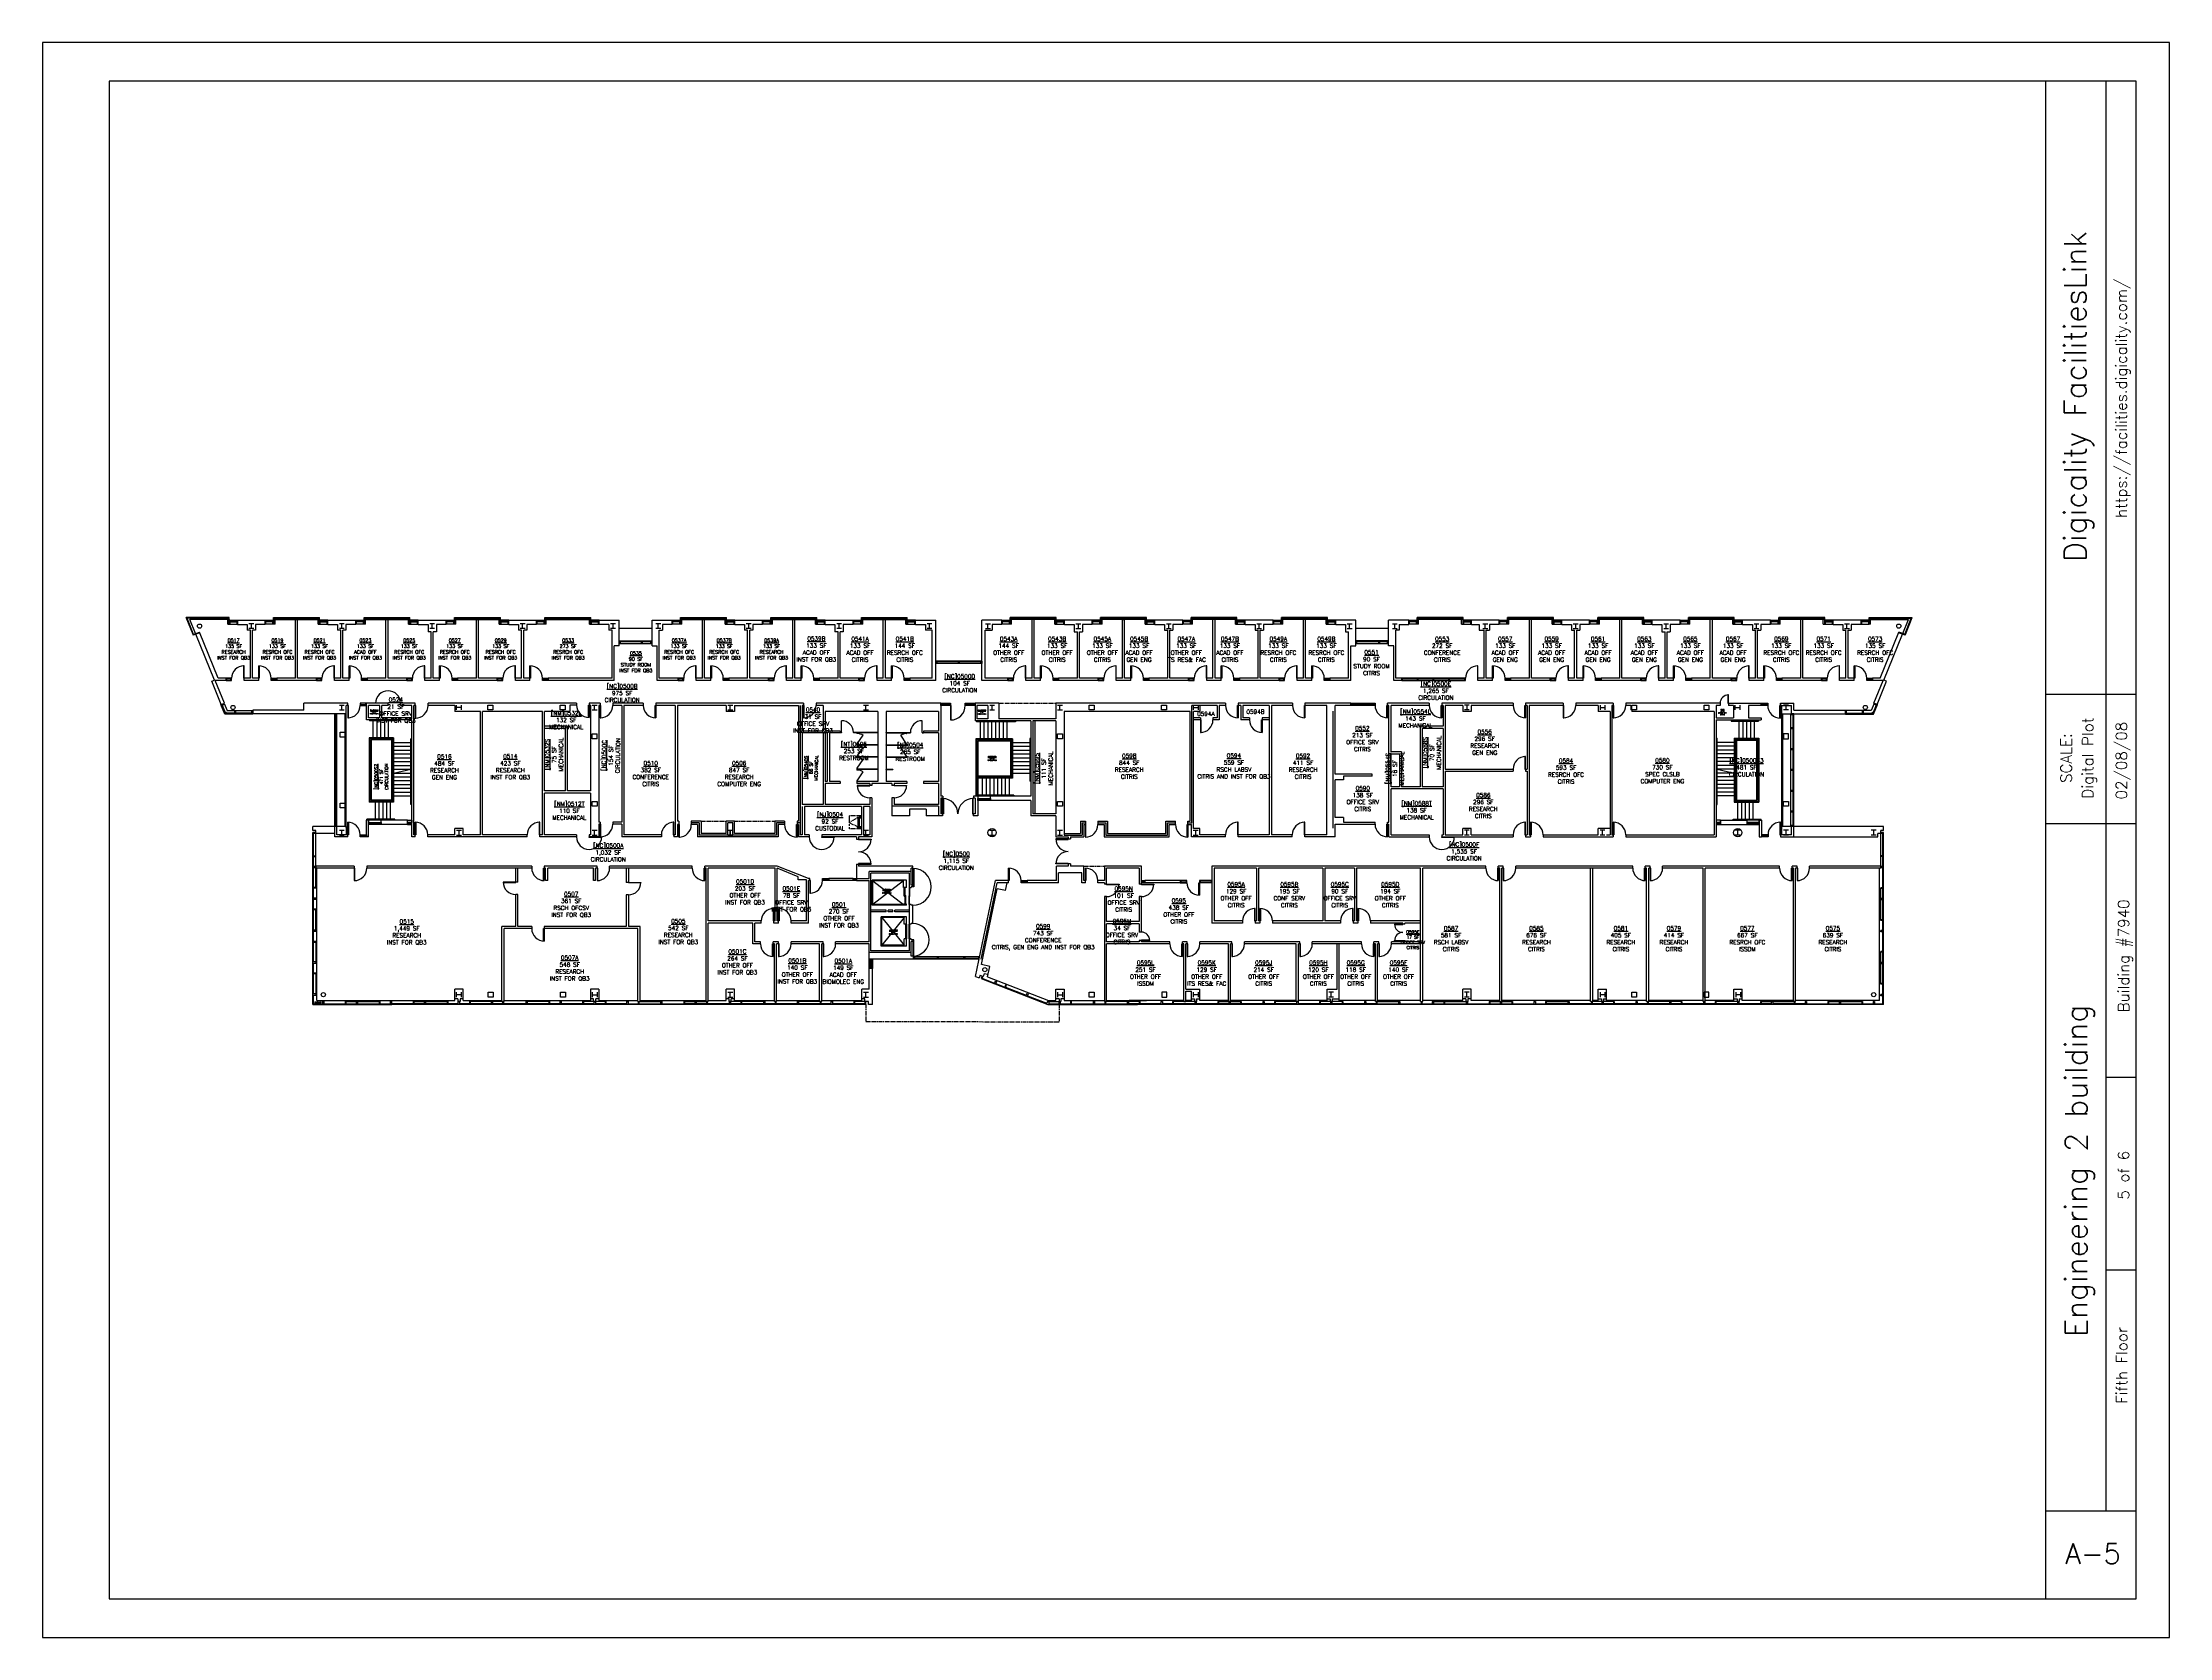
# Model space of a CAD drawing. Header units: inches. Extents: x 694 to 6809, y 464 to 5051.
import ezdxf
from ezdxf.enums import TextEntityAlignment as Align

# ---------------------------------------------------------------- set-up
doc = ezdxf.new("R2010")
doc.units = ezdxf.units.IN
doc.header["$LTSCALE"] = 48
doc.header["$MEASUREMENT"] = 0
doc.linetypes.add('CENTER', pattern=[2, 1.25, -0.25, 0.25, -0.25])
doc.linetypes.add('CENTER2', pattern=[1.125, 0.75, -0.125, 0.125, -0.125])
for name, color, linetype in [('a-anno-mtlb', 7, 'Continuous'), ('A-AREA-IDEN-UCSC', 7, 'Continuous'), ('a-clng', 20, 'Continuous'), ('a-cols', 1, 'Continuous'), ('a-door', 3, 'Continuous'), ('a-flor-evtr', 3, 'Continuous'), ('a-flor-hral', 4, 'Continuous'), ('a-flor-strs', 9, 'Continuous'), ('a-flor-tptn', 9, 'Continuous'), ('a-glaz', 5, 'Continuous'), ('a-roof-otln', 7, 'Continuous'), ('a-wall', 7, 'Continuous')]:
    doc.layers.add(name, color=color, linetype=linetype)
doc.styles.get("Standard").update_dxf_attribs({"font": 'romans.shx'})

# ---------------------------------------------------------------- blocks, each defined once
blk = doc.blocks.new('A-ANNO-MTLB')
at = {"layer": 'a-anno-mtlb'}
for p, q in [((5143.6, 99.5), (5143.6, 3995.9)), ((5298.1, 324.6), (5298.1, 3995.9)), ((5375.3, 2421.6), (5143.6, 2421.6)), ((5143.6, 2089.8), (5375.3, 2089.8)), ((5375.3, 1437.7), (5298.1, 1437.7)), ((5375.3, 942.8), (5298.1, 942.8)), ((5375.3, 324.6), (5143.6, 324.6))]:
    blk.add_line(p, q, dxfattribs=at)
for points in [[(5460.6, 4095.5), (0, 4095.5), (0, 0), (5460.6, 0)], [(170.6, 99.5), (5375.3, 99.5), (5375.3, 3995.9), (170.6, 3995.9)]]:
    blk.add_lwpolyline(points, close=True, dxfattribs=at)
at = {"layer": 'a-anno-mtlb', "insert": (5195.4, 2258.1), "char_height": 28.44, "width": 270.187, "attachment_point": 5, "rotation": 90}
blk.add_mtext('SCALE:', dxfattribs=at)
at = {"layer": 'a-anno-mtlb'}
for tag, height, p in [('SYSTEM', 56.9, (5218.6, 3186.2)), ('ADDRESS', 28.4, (5336.8, 3182.1)), ('SCALE', 28.4, (5250.6, 2258.1)), ('DATE', 28.4, (5337.2, 2251.5)), ('BLDG_ID', 28.4, (5342.9, 1750.3)), ('BLDG_NAME', 56.9, (5221.1, 1198.2)), ('FLOOR_ID', 28.4, (5342.9, 1187)), ('FLOOR_NAME', 28.4, (5338, 698.6))]:
    blk.add_attdef(tag, text='', height=height, rotation=90, dxfattribs=at).set_placement(p, align=Align.MIDDLE_CENTER)
blk.add_attdef('NUMBER', text='', height=51.8, dxfattribs=at).set_placement((5264.6, 215.3), align=Align.MIDDLE_CENTER)

msp = doc.modelspace()

# ---------------------------------------------------------------- linework, layer by layer
at = {"layer": 'a-clng', "linetype": 'CENTER2', "ltscale": 0.333333}
for p, q in [((3443.1, 3150.7), (3607.1, 3150.7)), ((3048.1, 2826.7), (3013.1, 2826.7)), ((3048.1, 2826.7), (3013.1, 2808.2)), ((2587.1, 2811.7), (2659.1, 2811.7)), ((2683.1, 2811.7), (2799.1, 2811.7)), ((3013.1, 2808.2), (3048.1, 2789.7)), ((3048.1, 2789.7), (3013.1, 2789.7)), ((3688.1, 2682.7), (3747.1, 2682.7)), ((3061.1, 2284.7), (3061.1, 2235.7)), ((3617.1, 2284.7), (3617.1, 2234.7)), ((3617.1, 2284.7), (3617.1, 2234.7)), ((3061.1, 2235.7), (3617.1, 2234.7)), ((3587.6, 2234.8), (3617.1, 2234.7))]:
    msp.add_line(p, q, dxfattribs=at)
at = {"layer": 'a-clng', "linetype": 'CENTER', "ltscale": 0.333333}
msp.add_line((3013.1, 2826.7), (3013.1, 2789.7), dxfattribs=at)
at = {"layer": 'a-cols'}
for p, q in [((1301.1, 3379.7), (1287.1, 3379.7)), ((1301.1, 3365.7), (1287.1, 3365.7)), ((1294.1, 3365.7), (1294.1, 3379.7)), ((1561.1, 3379.7), (1547.1, 3379.7)), ((1561.1, 3365.7), (1547.1, 3365.7)), ((1554.1, 3365.7), (1554.1, 3379.7)), ((1821.1, 3379.7), (1807.1, 3379.7)), ((1821.1, 3365.7), (1807.1, 3365.7)), ((1814.1, 3365.7), (1814.1, 3379.7)), ((2081.1, 3379.7), (2067.1, 3379.7)), ((2081.1, 3365.7), (2067.1, 3365.7)), ((2074.1, 3365.7), (2074.1, 3379.7)), ((2341.1, 3379.7), (2327.1, 3379.7)), ((2341.1, 3365.7), (2327.1, 3365.7)), ((2334.1, 3365.7), (2334.1, 3379.7)), ((2471.1, 3379.7), (2457.1, 3379.7)), ((2471.1, 3365.7), (2457.1, 3365.7)), ((2464.1, 3365.7), (2464.1, 3379.7)), ((2731.1, 3379.7), (2717.1, 3379.7)), ((2731.1, 3365.7), (2717.1, 3365.7)), ((2724.1, 3365.7), (2724.1, 3379.7)), ((2991.1, 3379.7), (2977.1, 3379.7)), ((2991.1, 3365.7), (2977.1, 3365.7)), ((2984.1, 3365.7), (2984.1, 3379.7)), ((3251.1, 3379.7), (3237.1, 3379.7)), ((3251.1, 3365.7), (3237.1, 3365.7)), ((3244.1, 3365.7), (3244.1, 3379.7)), ((3405.1, 3379.7), (3419.1, 3379.7)), ((3405.1, 3365.7), (3419.1, 3365.7)), ((3412.1, 3365.7), (3412.1, 3379.7)), ((3665.1, 3379.7), (3679.1, 3379.7)), ((3665.1, 3365.7), (3679.1, 3365.7)), ((3672.1, 3365.7), (3672.1, 3379.7)), ((3925.1, 3379.7), (3939.1, 3379.7)), ((3925.1, 3365.7), (3939.1, 3365.7)), ((3932.1, 3365.7), (3932.1, 3379.7)), ((4185.1, 3379.7), (4199.1, 3379.7)), ((4185.1, 3365.7), (4199.1, 3365.7)), ((4192.1, 3365.7), (4192.1, 3379.7)), ((4445.1, 3379.7), (4459.1, 3379.7)), ((4445.1, 3365.7), (4459.1, 3365.7)), ((4452.1, 3365.7), (4452.1, 3379.7)), ((4575.1, 3379.7), (4589.1, 3379.7)), ((4575.1, 3365.7), (4589.1, 3365.7)), ((4582.1, 3365.7), (4582.1, 3379.7)), ((4835.1, 3379.7), (4849.1, 3379.7)), ((4835.1, 3365.7), (4849.1, 3365.7)), ((4842.1, 3365.7), (4842.1, 3379.7)), ((5095.1, 3379.7), (5109.1, 3379.7)), ((5095.1, 3365.7), (5109.1, 3365.7)), ((5102.1, 3365.7), (5102.1, 3379.7)), ((5355.1, 3379.7), (5369.1, 3379.7)), ((5355.1, 3365.7), (5369.1, 3365.7)), ((5362.1, 3365.7), (5362.1, 3379.7)), ((5615.1, 3379.7), (5629.1, 3379.7)), ((5615.1, 3365.7), (5629.1, 3365.7)), ((5622.1, 3365.7), (5622.1, 3379.7)), ((5875.1, 3379.7), (5889.1, 3379.7)), ((5875.1, 3365.7), (5889.1, 3365.7)), ((5882.1, 3365.7), (5882.1, 3379.7)), ((1547.1, 3145.7), (1561.1, 3145.7)), ((1547.1, 3131.7), (1561.1, 3131.7)), ((1554.1, 3131.7), (1554.1, 3145.7)), ((1884.1, 3131.7), (1884.1, 3145.7)), ((1898.1, 3138.7), (1884.1, 3138.7)), ((1898.1, 3131.7), (1898.1, 3145.7)), ((1974.1, 3145.7), (1988.1, 3145.7)), ((1974.1, 3131.7), (1974.1, 3145.7)), ((1988.1, 3131.7), (1974.1, 3131.7)), ((1988.1, 3145.7), (1988.1, 3131.7)), ((2182.1, 3145.7), (2196.1, 3145.7)), ((2182.1, 3131.7), (2182.1, 3145.7)), ((2196.1, 3131.7), (2182.1, 3131.7)), ((2196.1, 3145.7), (2196.1, 3131.7)), ((2274.1, 3145.7), (2288.1, 3145.7)), ((2274.1, 3131.7), (2288.1, 3131.7)), ((2281.1, 3131.7), (2281.1, 3145.7)), ((2664.1, 3145.7), (2678.1, 3145.7)), ((2664.1, 3131.7), (2678.1, 3131.7)), ((2671.1, 3131.7), (2671.1, 3145.7)), ((3054.1, 3145.7), (3068.1, 3145.7)), ((3054.1, 3131.7), (3068.1, 3131.7)), ((3061.1, 3131.7), (3061.1, 3145.7)), ((3417.1, 3145.7), (3431.1, 3145.7)), ((3417.1, 3131.7), (3431.1, 3131.7)), ((3424.1, 3131.7), (3424.1, 3145.7)), ((3612.1, 3145.7), (3626.1, 3145.7)), ((3612.1, 3131.7), (3626.1, 3131.7)), ((3619.1, 3131.7), (3619.1, 3145.7)), ((3703.1, 3145.7), (3717.1, 3145.7)), ((3703.1, 3131.7), (3703.1, 3145.7)), ((3717.1, 3131.7), (3703.1, 3131.7)), ((3717.1, 3145.7), (3717.1, 3131.7)), ((3911.1, 3145.7), (3925.1, 3145.7)), ((3911.1, 3131.7), (3911.1, 3145.7)), ((3925.1, 3131.7), (3911.1, 3131.7)), ((3925.1, 3145.7), (3925.1, 3131.7)), ((4002.1, 3145.7), (4002.1, 3131.7)), ((4002.1, 3138.7), (4016.1, 3138.7)), ((4016.1, 3145.7), (4016.1, 3131.7)), ((4796.1, 3145.7), (4782.1, 3145.7)), ((4796.1, 3131.7), (4782.1, 3131.7)), ((4789.1, 3145.7), (4789.1, 3131.7)), ((5172.1, 3145.7), (5172.1, 3131.7)), ((5172.1, 3138.7), (5186.1, 3138.7)), ((5186.1, 3145.7), (5186.1, 3131.7)), ((5263.1, 3145.7), (5277.1, 3145.7)), ((5263.1, 3131.7), (5263.1, 3145.7)), ((5277.1, 3131.7), (5263.1, 3131.7)), ((5277.1, 3145.7), (5277.1, 3131.7)), ((5471.1, 3145.7), (5485.1, 3145.7)), ((5471.1, 3131.7), (5471.1, 3145.7)), ((5485.1, 3131.7), (5471.1, 3131.7)), ((5485.1, 3145.7), (5485.1, 3131.7)), ((5561.1, 3131.7), (5561.1, 3145.7)), ((5561.1, 3138.7), (5575.1, 3138.7)), ((5575.1, 3131.7), (5575.1, 3145.7)), ((5714.1, 3145.7), (5700.1, 3145.7)), ((5714.1, 3131.7), (5700.1, 3131.7)), ((5707.1, 3131.7), (5707.1, 3145.7)), ((1549.1, 3067.7), (1563.1, 3067.7)), ((1549.1, 3053.7), (1549.1, 3067.7)), ((1563.1, 3067.7), (1563.1, 3053.7)), ((2274.1, 3048.7), (2274.1, 3062.7)), ((2274.1, 3062.7), (2288.1, 3062.7)), ((2288.1, 3048.7), (2288.1, 3062.7)), ((3612.1, 3062.7), (3626.1, 3062.7)), ((3612.1, 3048.7), (3612.1, 3062.7)), ((3626.1, 3062.7), (3626.1, 3048.7)), ((5700.1, 3062.7), (5700.1, 3048.7)), ((5714.1, 3062.7), (5700.1, 3062.7)), ((5714.1, 3048.7), (5714.1, 3062.7)), ((1563.1, 3053.7), (1549.1, 3053.7)), ((2288.1, 3048.7), (2274.1, 3048.7)), ((3626.1, 3048.7), (3612.1, 3048.7)), ((5700.1, 3048.7), (5714.1, 3048.7)), ((1549.1, 2863.7), (1563.1, 2863.7)), ((1549.1, 2849.7), (1549.1, 2863.7)), ((1563.1, 2849.7), (1549.1, 2849.7)), ((1563.1, 2863.7), (1563.1, 2849.7)), ((2274.1, 2868.7), (2288.1, 2868.7)), ((2274.1, 2854.7), (2274.1, 2868.7)), ((2288.1, 2854.7), (2274.1, 2854.7)), ((2288.1, 2868.7), (2288.1, 2854.7)), ((3612.1, 2868.7), (3626.1, 2868.7)), ((3612.1, 2854.7), (3612.1, 2868.7)), ((3626.1, 2854.7), (3612.1, 2854.7)), ((3626.1, 2868.7), (3626.1, 2854.7)), ((5700.1, 2854.7), (5700.1, 2868.7)), ((5700.1, 2868.7), (5714.1, 2868.7)), ((5714.1, 2854.7), (5700.1, 2854.7)), ((5714.1, 2868.7), (5714.1, 2854.7)), ((1547.1, 2785.7), (1561.1, 2785.7)), ((1547.1, 2771.7), (1561.1, 2771.7)), ((1554.1, 2771.7), (1554.1, 2785.7)), ((1884.1, 2785.7), (1898.1, 2785.7)), ((1884.1, 2771.7), (1898.1, 2771.7)), ((1891.1, 2771.7), (1891.1, 2785.7)), ((2274.1, 2785.7), (2288.1, 2785.7)), ((2274.1, 2771.7), (2288.1, 2771.7)), ((2281.1, 2771.7), (2281.1, 2785.7)), ((2664.1, 2785.7), (2678.1, 2785.7)), ((2664.1, 2785.7), (2678.1, 2785.7)), ((2664.1, 2771.7), (2678.1, 2771.7)), ((2664.1, 2771.7), (2678.1, 2771.7)), ((2671.1, 2771.7), (2671.1, 2785.7)), ((2671.1, 2785.7), (2671.1, 2771.7)), ((3054.1, 2785.7), (3068.1, 2785.7)), ((3054.1, 2771.7), (3068.1, 2771.7)), ((3061.1, 2771.7), (3061.1, 2785.7)), ((3417.1, 2785.7), (3431.1, 2785.7)), ((3417.1, 2771.7), (3431.1, 2771.7)), ((3424.1, 2771.7), (3424.1, 2785.7)), ((3612.1, 2785.7), (3626.1, 2785.7)), ((3612.1, 2771.7), (3626.1, 2771.7)), ((3619.1, 2771.7), (3619.1, 2785.7)), ((4002.1, 2785.7), (4016.1, 2785.7)), ((4002.1, 2771.7), (4016.1, 2771.7)), ((4009.1, 2785.7), (4009.1, 2771.7)), ((4796.1, 2785.7), (4782.1, 2785.7)), ((4796.1, 2771.7), (4782.1, 2771.7)), ((4789.1, 2771.7), (4789.1, 2785.7)), ((5186.1, 2785.7), (5172.1, 2785.7)), ((5186.1, 2771.7), (5172.1, 2771.7)), ((5179.1, 2771.7), (5179.1, 2785.7)), ((5575.1, 2785.7), (5561.1, 2785.7)), ((5575.1, 2771.7), (5561.1, 2771.7)), ((5568.1, 2771.7), (5568.1, 2785.7)), ((5714.1, 2785.7), (5700.1, 2785.7)), ((5714.1, 2771.7), (5700.1, 2771.7)), ((5707.1, 2771.7), (5707.1, 2785.7)), ((5966.1, 2785.7), (5952.1, 2785.7)), ((5966.1, 2771.7), (5952.1, 2771.7)), ((5959.1, 2771.7), (5959.1, 2785.7)), ((1884.1, 2305.7), (1884.1, 2319.7)), ((1898.1, 2312.7), (1884.1, 2312.7)), ((1898.1, 2305.7), (1898.1, 2319.7)), ((1975.1, 2319.7), (1989.1, 2319.7)), ((1975.1, 2305.7), (1975.1, 2319.7)), ((1989.1, 2305.7), (1975.1, 2305.7)), ((1989.1, 2319.7), (1989.1, 2305.7)), ((2183.1, 2319.7), (2197.1, 2319.7)), ((2183.1, 2305.7), (2183.1, 2319.7)), ((2197.1, 2305.7), (2183.1, 2305.7)), ((2197.1, 2319.7), (2197.1, 2305.7)), ((2274.1, 2319.7), (2274.1, 2305.7)), ((2274.1, 2312.7), (2288.1, 2312.7)), ((2288.1, 2319.7), (2288.1, 2305.7)), ((2664.1, 2319.7), (2678.1, 2319.7)), ((2664.1, 2305.7), (2678.1, 2305.7)), ((2671.1, 2305.7), (2671.1, 2319.7)), ((3054.1, 2319.7), (3068.1, 2319.7)), ((3054.1, 2305.7), (3068.1, 2305.7)), ((3061.1, 2305.7), (3061.1, 2319.7)), ((3612.1, 2319.7), (3612.1, 2305.7)), ((3612.1, 2312.7), (3626.1, 2312.7)), ((3626.1, 2319.7), (3626.1, 2305.7)), ((3703.1, 2319.7), (3717.1, 2319.7)), ((3703.1, 2305.7), (3703.1, 2319.7)), ((3717.1, 2305.7), (3703.1, 2305.7)), ((3717.1, 2319.7), (3717.1, 2305.7)), ((3926.1, 2319.7), (3912.1, 2319.7)), ((3912.1, 2319.7), (3912.1, 2305.7)), ((3912.1, 2305.7), (3926.1, 2305.7)), ((3926.1, 2305.7), (3926.1, 2319.7)), ((4002.1, 2319.7), (4002.1, 2305.7)), ((4016.1, 2312.7), (4002.1, 2312.7)), ((4016.1, 2319.7), (4016.1, 2305.7)), ((4406.1, 2319.7), (4392.1, 2319.7)), ((4406.1, 2305.7), (4392.1, 2305.7)), ((4399.1, 2305.7), (4399.1, 2319.7)), ((4796.1, 2319.7), (4782.1, 2319.7)), ((4796.1, 2305.7), (4782.1, 2305.7)), ((4789.1, 2305.7), (4789.1, 2319.7)), ((5172.1, 2319.7), (5172.1, 2305.7)), ((5186.1, 2312.7), (5172.1, 2312.7)), ((5186.1, 2319.7), (5186.1, 2305.7)), ((5263.1, 2319.7), (5277.1, 2319.7)), ((5263.1, 2305.7), (5263.1, 2319.7)), ((5277.1, 2305.7), (5263.1, 2305.7)), ((5277.1, 2319.7), (5277.1, 2305.7)), ((5485.1, 2319.7), (5471.1, 2319.7)), ((5471.1, 2319.7), (5471.1, 2305.7)), ((5471.1, 2305.7), (5485.1, 2305.7)), ((5485.1, 2305.7), (5485.1, 2319.7)), ((5562.1, 2319.7), (5562.1, 2305.7)), ((5576.1, 2312.7), (5562.1, 2312.7)), ((5576.1, 2319.7), (5576.1, 2305.7))]:
    msp.add_line(p, q, dxfattribs=at)
for centre, radius in [((1145.1, 3372.7), 6), ((6031.1, 3372.7), 6), ((1241.1, 3138.7), 6), ((5935.1, 3138.7), 6), ((3424.1, 2778.7), 12), ((5568, 2778.7), 12), ((3403.1, 2384.7), 6), ((1501.1, 2312.7), 6), ((5959.1, 2312.7), 6)]:
    msp.add_circle(centre, radius, dxfattribs=at)
at = {"layer": 'a-door'}
for p, q in [((1273.1, 3258.7), (1271.3, 3258.7)), ((1271.3, 3258.7), (1271.3, 3222.7)), ((1273.1, 3222.7), (1273.1, 3258.7)), ((1315.1, 3222.7), (1315.1, 3258.7)), ((1315.1, 3258.7), (1316.9, 3258.7)), ((1316.9, 3258.7), (1316.9, 3222.7)), ((1533.1, 3258.7), (1531.3, 3258.7)), ((1531.3, 3258.7), (1531.3, 3222.7)), ((1533.1, 3222.7), (1533.1, 3258.7)), ((1575.1, 3222.7), (1575.1, 3258.7)), ((1575.1, 3258.7), (1576.9, 3258.7)), ((1576.9, 3258.7), (1576.9, 3222.7)), ((1793.1, 3258.7), (1791.3, 3258.7)), ((1791.3, 3258.7), (1791.3, 3222.7)), ((1793.1, 3222.7), (1793.1, 3258.7)), ((1835.1, 3222.7), (1835.1, 3258.7)), ((1835.1, 3258.7), (1836.9, 3258.7)), ((1836.9, 3258.7), (1836.9, 3222.7)), ((2053.1, 3258.7), (2051.3, 3258.7)), ((2051.3, 3258.7), (2051.3, 3222.7)), ((2053.1, 3222.7), (2053.1, 3258.7)), ((2095.1, 3222.7), (2095.1, 3258.7)), ((2095.1, 3258.7), (2096.9, 3258.7)), ((2096.9, 3258.7), (2096.9, 3222.7)), ((2573.1, 3258.7), (2571.3, 3258.7)), ((2571.3, 3258.7), (2571.3, 3222.7)), ((2573.1, 3222.7), (2573.1, 3258.7)), ((2615.1, 3222.7), (2615.1, 3258.7)), ((2615.1, 3258.7), (2616.9, 3258.7)), ((2616.9, 3258.7), (2616.9, 3222.7)), ((2833.1, 3258.7), (2831.3, 3258.7)), ((2831.3, 3258.7), (2831.3, 3222.7)), ((2833.1, 3222.7), (2833.1, 3258.7)), ((2875.1, 3222.7), (2875.1, 3258.7)), ((2875.1, 3258.7), (2876.9, 3258.7)), ((2876.9, 3258.7), (2876.9, 3222.7)), ((3093.1, 3258.7), (3091.3, 3258.7)), ((3091.3, 3258.7), (3091.3, 3222.7)), ((3093.1, 3222.7), (3093.1, 3258.7)), ((3135.1, 3222.7), (3135.1, 3258.7)), ((3135.1, 3258.7), (3136.9, 3258.7)), ((3136.9, 3258.7), (3136.9, 3222.7)), ((3521.1, 3258.7), (3519.3, 3258.7)), ((3519.3, 3258.7), (3519.3, 3222.7)), ((3521.1, 3222.7), (3521.1, 3258.7)), ((3563.1, 3222.7), (3563.1, 3258.7)), ((3563.1, 3258.7), (3564.9, 3258.7)), ((3564.9, 3258.7), (3564.9, 3222.7)), ((3781.1, 3258.7), (3779.3, 3258.7)), ((3779.3, 3258.7), (3779.3, 3222.7)), ((3781.1, 3222.7), (3781.1, 3258.7)), ((3823.1, 3222.7), (3823.1, 3258.7)), ((3823.1, 3258.7), (3824.9, 3258.7)), ((3824.9, 3258.7), (3824.9, 3222.7)), ((4041.1, 3258.7), (4039.3, 3258.7)), ((4039.3, 3258.7), (4039.3, 3222.7)), ((4041.1, 3222.7), (4041.1, 3258.7)), ((4083.1, 3222.7), (4083.1, 3258.7)), ((4083.1, 3258.7), (4084.9, 3258.7)), ((4084.9, 3258.7), (4084.9, 3222.7)), ((4301.1, 3258.7), (4299.3, 3258.7)), ((4299.3, 3258.7), (4299.3, 3222.7)), ((4301.1, 3222.7), (4301.1, 3258.7)), ((4343.1, 3222.7), (4343.1, 3258.7)), ((4343.1, 3258.7), (4344.9, 3258.7)), ((4344.9, 3258.7), (4344.9, 3222.7)), ((4821.1, 3258.7), (4819.3, 3258.7)), ((4819.3, 3258.7), (4819.3, 3222.7)), ((4821.1, 3222.7), (4821.1, 3258.7)), ((4863.1, 3222.7), (4863.1, 3258.7)), ((4863.1, 3258.7), (4864.9, 3258.7)), ((4864.9, 3258.7), (4864.9, 3222.7)), ((5081.1, 3258.7), (5079.3, 3258.7)), ((5079.3, 3258.7), (5079.3, 3222.7)), ((5081.1, 3222.7), (5081.1, 3258.7)), ((5123.1, 3222.7), (5123.1, 3258.7)), ((5123.1, 3258.7), (5124.9, 3258.7)), ((5124.9, 3258.7), (5124.9, 3222.7)), ((5341.1, 3258.7), (5339.3, 3258.7)), ((5339.3, 3258.7), (5339.3, 3222.7)), ((5341.1, 3222.7), (5341.1, 3258.7)), ((5383.1, 3222.7), (5383.1, 3258.7)), ((5383.1, 3258.7), (5384.9, 3258.7)), ((5384.9, 3258.7), (5384.9, 3222.7)), ((5601.1, 3258.7), (5599.3, 3258.7)), ((5599.3, 3258.7), (5599.3, 3222.7)), ((5601.1, 3222.7), (5601.1, 3258.7)), ((5643.1, 3222.7), (5643.1, 3258.7)), ((5643.1, 3258.7), (5644.9, 3258.7)), ((5644.9, 3258.7), (5644.9, 3222.7)), ((5861.1, 3258.7), (5859.3, 3258.7)), ((5859.3, 3258.7), (5859.3, 3222.7)), ((5861.1, 3222.7), (5861.1, 3258.7)), ((5903.1, 3222.7), (5903.1, 3258.7)), ((5903.1, 3258.7), (5904.9, 3258.7)), ((5904.9, 3258.7), (5904.9, 3222.7)), ((1271.3, 3222.7), (1273.1, 3222.7)), ((1316.9, 3222.7), (1315.1, 3222.7)), ((1531.3, 3222.7), (1533.1, 3222.7)), ((1576.9, 3222.7), (1575.1, 3222.7)), ((1791.3, 3222.7), (1793.1, 3222.7)), ((1836.9, 3222.7), (1835.1, 3222.7)), ((2051.3, 3222.7), (2053.1, 3222.7)), ((2096.9, 3222.7), (2095.1, 3222.7)), ((2571.3, 3222.7), (2573.1, 3222.7)), ((2616.9, 3222.7), (2615.1, 3222.7)), ((2831.3, 3222.7), (2833.1, 3222.7)), ((2876.9, 3222.7), (2875.1, 3222.7)), ((3091.3, 3222.7), (3093.1, 3222.7)), ((3136.9, 3222.7), (3135.1, 3222.7)), ((3519.3, 3222.7), (3521.1, 3222.7)), ((3564.9, 3222.7), (3563.1, 3222.7)), ((3779.3, 3222.7), (3781.1, 3222.7)), ((3824.9, 3222.7), (3823.1, 3222.7)), ((4039.3, 3222.7), (4041.1, 3222.7)), ((4084.9, 3222.7), (4083.1, 3222.7)), ((4299.3, 3222.7), (4301.1, 3222.7)), ((4344.9, 3222.7), (4343.1, 3222.7)), ((4819.3, 3222.7), (4821.1, 3222.7)), ((4864.9, 3222.7), (4863.1, 3222.7)), ((5079.3, 3222.7), (5081.1, 3222.7)), ((5124.9, 3222.7), (5123.1, 3222.7)), ((5339.3, 3222.7), (5341.1, 3222.7)), ((5384.9, 3222.7), (5383.1, 3222.7)), ((5599.3, 3222.7), (5601.1, 3222.7)), ((5644.9, 3222.7), (5643.1, 3222.7)), ((5859.3, 3222.7), (5861.1, 3222.7)), ((5904.9, 3222.7), (5903.1, 3222.7)), ((1571.1, 3144.7), (1571.1, 3108.7)), ((1572.9, 3144.7), (1571.1, 3144.7)), ((1572.9, 3108.7), (1572.9, 3144.7)), ((1651.1, 3150.7), (1651.1, 3152.5)), ((1651.1, 3152.5), (1687.1, 3152.5)), ((1687.1, 3150.7), (1651.1, 3150.7)), ((1687.1, 3152.5), (1687.1, 3150.7)), ((1765.1, 3144.7), (1765.1, 3107.7)), ((1767, 3144.7), (1765.1, 3144.7)), ((1767, 3107.7), (1767, 3144.7)), ((2263.3, 3109.7), (2263.3, 3145.7)), ((2263.3, 3145.7), (2265.1, 3145.7)), ((2265.1, 3145.7), (2265.1, 3109.7)), ((2297.1, 3144.7), (2297.1, 3108.7)), ((2298.9, 3144.7), (2297.1, 3144.7)), ((2298.9, 3108.7), (2298.9, 3144.7)), ((2455.3, 3108.7), (2455.3, 3144.7)), ((2455.3, 3144.7), (2457.1, 3144.7)), ((2457.1, 3144.7), (2457.1, 3108.7)), ((2882.1, 3144.7), (2882.1, 3108.7)), ((2883.9, 3144.7), (2882.1, 3144.7)), ((2883.9, 3108.7), (2883.9, 3144.7)), ((3304.6, 3144.7), (3304.6, 3102.7)), ((3306.7, 3144.7), (3304.6, 3144.7)), ((3306.7, 3102.7), (3306.7, 3144.7)), ((4129.3, 3108.7), (4129.3, 3144.7)), ((4129.3, 3144.7), (4131.1, 3144.7)), ((4131.1, 3144.7), (4131.1, 3108.7)), ((4321.8, 3108.7), (4321.8, 3144.7)), ((4321.8, 3144.7), (4323.6, 3144.7)), ((4323.6, 3144.7), (4323.6, 3108.7)), ((4559.3, 3108.7), (4559.3, 3144.7)), ((4559.3, 3144.7), (4561.1, 3144.7)), ((4561.1, 3144.7), (4561.1, 3108.7)), ((4715.3, 3108.7), (4715.3, 3144.7)), ((4715.3, 3144.7), (4717.1, 3144.7)), ((4717.1, 3144.7), (4717.1, 3108.7)), ((4956.3, 3108.7), (4956.3, 3144.7)), ((4956.3, 3144.7), (4958.1, 3144.7)), ((4958.1, 3144.7), (4958.1, 3108.7)), ((5066.1, 3144.7), (5066.1, 3108.7)), ((5067.9, 3144.7), (5066.1, 3144.7)), ((5067.9, 3108.7), (5067.9, 3144.7)), ((5210.1, 3144.7), (5210.1, 3108.7)), ((5211.9, 3144.7), (5210.1, 3144.7)), ((5211.9, 3108.7), (5211.9, 3144.7)), ((5541.1, 3174.7), (5539.9, 3174.7)), ((5539.9, 3174.7), (5539.9, 3150.7)), ((5539.9, 3150.7), (5541.1, 3150.7)), ((5541.1, 3150.7), (5541.1, 3174.7)), ((5689.3, 3107.7), (5689.3, 3144.7)), ((5689.3, 3144.7), (5691.1, 3144.7)), ((5691.1, 3144.7), (5691.1, 3107.7)), ((1571.1, 3108.7), (1572.9, 3108.7)), ((1765.1, 3107.7), (1767, 3107.7)), ((2265.1, 3109.7), (2263.3, 3109.7)), ((2297.1, 3108.7), (2298.9, 3108.7)), ((2457.1, 3108.7), (2455.3, 3108.7)), ((2882.1, 3108.7), (2883.9, 3108.7)), ((3304.6, 3102.7), (3306.7, 3102.7)), ((4023.1, 3102.7), (4023.1, 3066.7)), ((4024.9, 3102.7), (4023.1, 3102.7)), ((4023.1, 3066.7), (4024.9, 3066.7)), ((4024.9, 3066.7), (4024.9, 3102.7)), ((4131.1, 3108.7), (4129.3, 3108.7)), ((4198.3, 3066.7), (4198.3, 3102.7)), ((4198.3, 3102.7), (4200.1, 3102.7)), ((4200.1, 3066.7), (4198.3, 3066.7)), ((4200.1, 3102.7), (4200.1, 3066.7)), ((4323.6, 3108.7), (4321.8, 3108.7)), ((4561.1, 3108.7), (4559.3, 3108.7)), ((4717.1, 3108.7), (4715.3, 3108.7)), ((4958.1, 3108.7), (4956.3, 3108.7)), ((5066.1, 3108.7), (5067.9, 3108.7)), ((5210.1, 3108.7), (5211.9, 3108.7)), ((5691.1, 3107.7), (5689.3, 3107.7)), ((4958.1, 2997.7), (4956.3, 2997.7)), ((4956.3, 2997.7), (4956.3, 2961.7)), ((4958.1, 2961.7), (4958.1, 2997.7)), ((4956.3, 2961.7), (4958.1, 2961.7)), ((3072.1, 2914.7), (3036.1, 2914.7)), ((3036.1, 2914.7), (3036.1, 2912.9)), ((3036.1, 2912.9), (3072.1, 2912.9)), ((3072.1, 2912.9), (3072.1, 2914.7)), ((3142.1, 2914.7), (3178.1, 2914.7)), ((3142.1, 2912.9), (3142.1, 2914.7)), ((3178.1, 2912.9), (3142.1, 2912.9)), ((3178.1, 2914.7), (3178.1, 2912.9)), ((3281.6, 2832.7), (3281.6, 2876.7)), ((3281.6, 2876.7), (3283.8, 2876.7)), ((3283.8, 2876.7), (3283.8, 2832.7)), ((3369.6, 2876.7), (3367.4, 2876.7)), ((3367.4, 2876.7), (3367.4, 2832.7)), ((3369.6, 2832.7), (3369.6, 2876.7)), ((3283.8, 2832.7), (3281.6, 2832.7)), ((3367.4, 2832.7), (3369.6, 2832.7)), ((1571.1, 2772.7), (1571.1, 2808.7)), ((1571.1, 2808.7), (1572.9, 2808.7)), ((1572.9, 2772.7), (1571.1, 2772.7)), ((1572.9, 2808.7), (1572.9, 2772.7)), ((1765.1, 2772.7), (1765.1, 2808.7)), ((1765.1, 2808.7), (1766.9, 2808.7)), ((1766.9, 2772.7), (1765.1, 2772.7)), ((1766.9, 2808.7), (1766.9, 2772.7)), ((2123.1, 2808.7), (2121.3, 2808.7)), ((2121.3, 2808.7), (2121.3, 2772.7)), ((2121.3, 2772.7), (2123.1, 2772.7)), ((2123.1, 2772.7), (2123.1, 2808.7)), ((2265.1, 2766.7), (2301.1, 2766.7)), ((2265.1, 2764.9), (2265.1, 2766.7)), ((2301.1, 2764.9), (2265.1, 2764.9)), ((2297.1, 2802.7), (2297.1, 2766.7)), ((2298.9, 2802.7), (2297.1, 2802.7)), ((2297.1, 2766.7), (2298.9, 2766.7)), ((2298.9, 2766.7), (2298.9, 2802.7)), ((2301.1, 2766.7), (2301.1, 2764.9)), ((2509.1, 2808.7), (2507.3, 2808.7)), ((2507.3, 2808.7), (2507.3, 2772.7)), ((2507.3, 2772.7), (2509.1, 2772.7)), ((2509.1, 2772.7), (2509.1, 2808.7)), ((2523.1, 2801.7), (2523.1, 2765.7)), ((2524.9, 2801.7), (2523.1, 2801.7)), ((2523.1, 2765.7), (2524.9, 2765.7)), ((2524.9, 2765.7), (2524.9, 2801.7)), ((2861.3, 2765.7), (2861.3, 2801.7)), ((2861.3, 2801.7), (2863.1, 2801.7)), ((2863.1, 2765.7), (2861.3, 2765.7)), ((2863.1, 2801.7), (2863.1, 2765.7)), ((2934.1, 2766.7), (2970.1, 2766.7)), ((2934.1, 2764.9), (2934.1, 2766.7)), ((2970.1, 2764.9), (2934.1, 2764.9)), ((2970.1, 2766.7), (2970.1, 2764.9)), ((3040.1, 2759.7), (3076.1, 2759.7)), ((3040.1, 2757.9), (3040.1, 2759.7)), ((3076.1, 2757.9), (3040.1, 2757.9)), ((3076.1, 2759.7), (3076.1, 2757.9)), ((3643.1, 2760.7), (3607.1, 2760.7)), ((3607.1, 2760.7), (3607.1, 2758.9)), ((3607.1, 2758.9), (3643.1, 2758.9)), ((3643.1, 2758.9), (3643.1, 2760.7)), ((3692.1, 2801.7), (3692.1, 2765.7)), ((3693.9, 2801.7), (3692.1, 2801.7)), ((3692.1, 2765.7), (3693.9, 2765.7)), ((3693.9, 2765.7), (3693.9, 2801.7)), ((3985.3, 2765.7), (3985.3, 2801.7)), ((3985.3, 2801.7), (3987.1, 2801.7)), ((3987.1, 2765.7), (3985.3, 2765.7)), ((3987.1, 2801.7), (3987.1, 2765.7)), ((4131.1, 2808.7), (4129.3, 2808.7)), ((4129.3, 2808.7), (4129.3, 2772.7)), ((4129.3, 2772.7), (4131.1, 2772.7)), ((4131.1, 2772.7), (4131.1, 2808.7)), ((4323.1, 2808.7), (4321.3, 2808.7)), ((4321.3, 2808.7), (4321.3, 2772.7)), ((4321.3, 2772.7), (4323.1, 2772.7)), ((4323.1, 2772.7), (4323.1, 2808.7)), ((4559.3, 2766.7), (4559.3, 2802.7)), ((4559.3, 2802.7), (4561.1, 2802.7)), ((4561.1, 2766.7), (4559.3, 2766.7)), ((4561.1, 2802.7), (4561.1, 2766.7)), ((4717.1, 2766.7), (4753.1, 2766.7)), ((4717.1, 2764.9), (4717.1, 2766.7)), ((4753.1, 2764.9), (4717.1, 2764.9)), ((4753.1, 2766.7), (4753.1, 2764.9)), ((4958.1, 2808.7), (4956.3, 2808.7)), ((4956.3, 2808.7), (4956.3, 2772.7)), ((4956.3, 2772.7), (4958.1, 2772.7)), ((4958.1, 2772.7), (4958.1, 2808.7)), ((4972.1, 2772.7), (4972.1, 2808.7)), ((4972.1, 2808.7), (4973.9, 2808.7)), ((4973.9, 2772.7), (4972.1, 2772.7)), ((4973.9, 2808.7), (4973.9, 2772.7)), ((5210.1, 2772.7), (5210.1, 2808.7)), ((5210.1, 2808.7), (5211.9, 2808.7)), ((5211.9, 2772.7), (5210.1, 2772.7)), ((5211.9, 2808.7), (5211.9, 2772.7)), ((5691.1, 2808.7), (5689.3, 2808.7)), ((5689.3, 2808.7), (5689.3, 2772.7)), ((5689.3, 2772.7), (5691.1, 2772.7)), ((5691.1, 2772.7), (5691.1, 2808.7)), ((1590.1, 2676.7), (1590.1, 2640.7)), ((1591.9, 2676.7), (1590.1, 2676.7)), ((1590.1, 2640.7), (1591.9, 2640.7)), ((1591.9, 2640.7), (1591.9, 2676.7)), ((2054.1, 2636.7), (2018.1, 2636.7)), ((2018.1, 2636.7), (2018.1, 2634.9)), ((2018.1, 2634.9), (2054.1, 2634.9)), ((2054.1, 2634.9), (2054.1, 2636.7)), ((2134.3, 2640.7), (2134.3, 2676.7)), ((2134.3, 2676.7), (2136.1, 2676.7)), ((2136.1, 2640.7), (2134.3, 2640.7)), ((2136.1, 2676.7), (2136.1, 2640.7)), ((2288.1, 2676.7), (2288.1, 2640.7)), ((2289.9, 2676.7), (2288.1, 2676.7)), ((2288.1, 2640.7), (2289.9, 2640.7)), ((2289.9, 2640.7), (2289.9, 2676.7)), ((2378.1, 2635.7), (2414.1, 2635.7)), ((2378.1, 2633.9), (2378.1, 2635.7)), ((2414.1, 2633.9), (2378.1, 2633.9)), ((2414.1, 2635.7), (2414.1, 2633.9)), ((2595.8, 2640.7), (2595.8, 2676.7)), ((2595.8, 2676.7), (2597.6, 2676.7)), ((2597.6, 2640.7), (2595.8, 2640.7)), ((2597.6, 2676.7), (2597.6, 2640.7)), ((2900.1, 2640.7), (2900.1, 2604.7)), ((2901.9, 2640.7), (2900.1, 2640.7)), ((2901.9, 2604.7), (2901.9, 2640.7)), ((3076.1, 2689.5), (3040.1, 2689.5)), ((3040.1, 2689.5), (3040.1, 2687.7)), ((3040.1, 2687.7), (3076.1, 2687.7)), ((3076.1, 2687.7), (3076.1, 2689.5)), ((3196.1, 2622.7), (3196.1, 2675.7)), ((3196.1, 2675.7), (3198.8, 2675.7)), ((3198.8, 2675.7), (3198.8, 2622.7)), ((3471.1, 2640.7), (3471.1, 2676.7)), ((3471.1, 2676.7), (3472.9, 2676.7)), ((3472.9, 2640.7), (3471.1, 2640.7)), ((3472.9, 2676.7), (3472.9, 2640.7)), ((3607.1, 2688.7), (3607.1, 2690.5)), ((3607.1, 2690.5), (3643.1, 2690.5)), ((3643.1, 2688.7), (3607.1, 2688.7)), ((3643.1, 2690.5), (3643.1, 2688.7)), ((3692.1, 2640.7), (3692.1, 2676.7)), ((3692.1, 2676.7), (3693.9, 2676.7)), ((3693.9, 2640.7), (3692.1, 2640.7)), ((3693.9, 2676.7), (3693.9, 2640.7)), ((3753.1, 2630.7), (3789.1, 2630.7)), ((3753.1, 2628.9), (3753.1, 2630.7)), ((3789.1, 2630.7), (3789.1, 2628.9)), ((3853.1, 2630.7), (3889.1, 2630.7)), ((3853.1, 2628.9), (3853.1, 2630.7)), ((3889.1, 2630.7), (3889.1, 2628.9)), ((4018.3, 2598.7), (4018.3, 2634.7)), ((4018.3, 2634.7), (4020.1, 2634.7)), ((4020.1, 2634.7), (4020.1, 2598.7)), ((4877.8, 2640.7), (4877.8, 2676.7)), ((4877.8, 2676.7), (4879.6, 2676.7)), ((4879.6, 2640.7), (4877.8, 2640.7)), ((4879.6, 2676.7), (4879.6, 2640.7)), ((4893.6, 2676.7), (4893.6, 2640.7)), ((4895.4, 2676.7), (4893.6, 2676.7)), ((4893.6, 2640.7), (4895.4, 2640.7)), ((4895.4, 2640.7), (4895.4, 2676.7)), ((5300.3, 2640.7), (5300.3, 2676.7)), ((5300.3, 2676.7), (5302.1, 2676.7)), ((5302.1, 2640.7), (5300.3, 2640.7)), ((5302.1, 2676.7), (5302.1, 2640.7)), ((5316.1, 2676.7), (5316.1, 2640.7)), ((5317.9, 2676.7), (5316.1, 2676.7)), ((5316.1, 2640.7), (5317.9, 2640.7)), ((5317.9, 2640.7), (5317.9, 2676.7)), ((5722.8, 2640.7), (5722.8, 2676.7)), ((5722.8, 2676.7), (5724.6, 2676.7)), ((5724.6, 2640.7), (5722.8, 2640.7)), ((5724.6, 2676.7), (5724.6, 2640.7)), ((5738.6, 2676.7), (5738.6, 2640.7)), ((5740.4, 2676.7), (5738.6, 2676.7)), ((5738.6, 2640.7), (5740.4, 2640.7)), ((5740.4, 2640.7), (5740.4, 2676.7)), ((2900.1, 2604.7), (2901.9, 2604.7)), ((3171.6, 2595.7), (3171.6, 2620.7)), ((3171.6, 2620.7), (3173.6, 2620.7)), ((3171.6, 2595.7), (3173.6, 2595.7)), ((3173.6, 2572.7), (3173.6, 2620.7)), ((3173.6, 2597.7), (3175.6, 2597.7)), ((3173.6, 2572.7), (3175.6, 2572.7)), ((3175.6, 2572.7), (3175.6, 2597.7)), ((3185.1, 2571.7), (3185.1, 2596.7)), ((3186.1, 2596.7), (3185.1, 2596.7)), ((3186.1, 2571.7), (3185.1, 2571.7)), ((3186.1, 2571.7), (3186.1, 2619.7)), ((3187.1, 2619.7), (3186.1, 2619.7)), ((3187.1, 2594.7), (3186.1, 2594.7)), ((3187.1, 2594.7), (3187.1, 2619.7)), ((3198.8, 2622.7), (3196.1, 2622.7)), ((3789.1, 2628.9), (3753.1, 2628.9)), ((3889.1, 2628.9), (3853.1, 2628.9)), ((4020.1, 2598.7), (4018.3, 2598.7)), ((2796.1, 2560.7), (2794.3, 2560.7)), ((2794.3, 2560.7), (2794.3, 2524.7)), ((2794.3, 2524.7), (2796.1, 2524.7)), ((2796.1, 2524.7), (2796.1, 2560.7)), ((2810.1, 2524.7), (2810.1, 2560.7)), ((2810.1, 2560.7), (2811.9, 2560.7)), ((2811.9, 2524.7), (2810.1, 2524.7)), ((2811.9, 2560.7), (2811.9, 2524.7)), ((3176.1, 2515.7), (3178.1, 2515.7)), ((3176.1, 2473.7), (3176.1, 2515.7)), ((3178.1, 2515.7), (3178.1, 2473.7)), ((3185.1, 2515.7), (3186.1, 2515.7)), ((3185.1, 2473.7), (3185.1, 2515.7)), ((3186.1, 2515.7), (3186.1, 2473.7)), ((4180.1, 2560.7), (4178.3, 2560.7)), ((4178.3, 2560.7), (4178.3, 2524.7)), ((4178.3, 2524.7), (4180.1, 2524.7)), ((4180.1, 2524.7), (4180.1, 2560.7)), ((4194.1, 2524.7), (4194.1, 2560.7)), ((4194.1, 2560.7), (4195.9, 2560.7)), ((4195.9, 2524.7), (4194.1, 2524.7)), ((4195.9, 2560.7), (4195.9, 2524.7)), ((4462.1, 2560.7), (4460.3, 2560.7)), ((4460.3, 2560.7), (4460.3, 2524.7)), ((4460.3, 2524.7), (4462.1, 2524.7)), ((4462.1, 2524.7), (4462.1, 2560.7)), ((4476.1, 2524.7), (4476.1, 2560.7)), ((4476.1, 2560.7), (4477.9, 2560.7)), ((4477.9, 2524.7), (4476.1, 2524.7)), ((4477.9, 2560.7), (4477.9, 2524.7)), ((4605.1, 2515.7), (4581.1, 2515.7)), ((4581.1, 2515.7), (4581.1, 2514.5)), ((4581.1, 2514.5), (4605.1, 2514.5)), ((4605.1, 2514.5), (4605.1, 2515.7)), ((2134.3, 2466.7), (2134.3, 2502.7)), ((2134.3, 2502.7), (2136.1, 2502.7)), ((2136.1, 2466.7), (2134.3, 2466.7)), ((2136.1, 2502.7), (2136.1, 2466.7)), ((2792.3, 2422.7), (2792.3, 2458.7)), ((2792.3, 2458.7), (2794.1, 2458.7)), ((2794.1, 2458.7), (2794.1, 2422.7)), ((2810.1, 2458.7), (2810.1, 2422.7)), ((2811.9, 2458.7), (2810.1, 2458.7)), ((2811.9, 2422.7), (2811.9, 2458.7)), ((2938.1, 2458.7), (2938.1, 2422.7)), ((2939.9, 2458.7), (2938.1, 2458.7)), ((2939.9, 2422.7), (2939.9, 2458.7)), ((3178.1, 2494.7), (3176.1, 2494.7)), ((3178.1, 2473.7), (3176.1, 2473.7)), ((3186.1, 2473.7), (3185.1, 2473.7)), ((3196.1, 2470.7), (3196.1, 2423.7)), ((3198.5, 2470.7), (3196.1, 2470.7)), ((3198.5, 2423.7), (3198.5, 2470.7)), ((3877.1, 2469.9), (3853.1, 2469.9)), ((3853.1, 2469.9), (3853.1, 2468.7)), ((3853.1, 2468.7), (3877.1, 2468.7)), ((3877.1, 2468.7), (3877.1, 2469.9)), ((3969.3, 2422.7), (3969.3, 2458.7)), ((3969.3, 2458.7), (3971.1, 2458.7)), ((3971.1, 2458.7), (3971.1, 2422.7)), ((3985.1, 2458.7), (3985.1, 2422.7)), ((3986.9, 2458.7), (3985.1, 2458.7)), ((3986.9, 2422.7), (3986.9, 2458.7)), ((4113.6, 2458.7), (4113.6, 2422.7)), ((4115.4, 2458.7), (4113.6, 2458.7)), ((4115.4, 2422.7), (4115.4, 2458.7)), ((4308.6, 2458.7), (4308.6, 2422.7)), ((4310.4, 2458.7), (4308.6, 2458.7)), ((4310.4, 2422.7), (4310.4, 2458.7)), ((4520.3, 2422.7), (4520.3, 2458.7)), ((4520.3, 2458.7), (4522.1, 2458.7)), ((4522.1, 2458.7), (4522.1, 2422.7)), ((4536.1, 2458.7), (4536.1, 2422.7)), ((4537.9, 2458.7), (4536.1, 2458.7)), ((4537.9, 2422.7), (4537.9, 2458.7)), ((4581.1, 2467.7), (4581.1, 2468.9)), ((4581.1, 2468.9), (4605.1, 2468.9)), ((4605.1, 2467.7), (4581.1, 2467.7)), ((4605.1, 2468.9), (4605.1, 2467.7)), ((2794.1, 2422.7), (2792.3, 2422.7)), ((2810.1, 2422.7), (2811.9, 2422.7)), ((2938.1, 2422.7), (2939.9, 2422.7)), ((3196.1, 2423.7), (3198.5, 2423.7)), ((3971.1, 2422.7), (3969.3, 2422.7)), ((3985.1, 2422.7), (3986.9, 2422.7)), ((4113.6, 2422.7), (4115.4, 2422.7)), ((4308.6, 2422.7), (4310.4, 2422.7)), ((4522.1, 2422.7), (4520.3, 2422.7)), ((4536.1, 2422.7), (4537.9, 2422.7))]:
    msp.add_line(p, q, dxfattribs=at)
for centre, radius, start, end in [((1273.1, 3222.7), 36, 90, 180), ((1315.1, 3222.7), 36, 0, 90), ((1533.1, 3222.7), 36, 90, 180), ((1575.1, 3222.7), 36, 0, 90), ((1793.1, 3222.7), 36, 90, 180), ((1835.1, 3222.7), 36, 0, 90), ((2053.1, 3222.7), 36, 90, 180), ((2095.1, 3222.7), 36, 0, 90), ((2573.1, 3222.7), 36, 90, 180), ((2615.1, 3222.7), 36, 0, 90), ((2833.1, 3222.7), 36, 90, 180), ((2875.1, 3222.7), 36, 0, 90), ((3093.1, 3222.7), 36, 90, 180), ((3135.1, 3222.7), 36, 0, 90), ((3521.1, 3222.7), 36, 90, 180), ((3563.1, 3222.7), 36, 0, 90), ((3781.1, 3222.7), 36, 90, 180), ((3823.1, 3222.7), 36, 0, 90), ((4041.1, 3222.7), 36, 90, 180), ((4083.1, 3222.7), 36, 0, 90), ((4301.1, 3222.7), 36, 90, 180), ((4343.1, 3222.7), 36, 0, 90), ((4821.1, 3222.7), 36, 90, 180), ((4863.1, 3222.7), 36, 0, 90), ((5081.1, 3222.7), 36, 90, 180), ((5123.1, 3222.7), 36, 0, 90), ((5341.1, 3222.7), 36, 90, 180), ((5383.1, 3222.7), 36, 0, 90), ((5601.1, 3222.7), 36, 90, 180), ((5643.1, 3222.7), 36, 0, 90), ((5861.1, 3222.7), 36, 90, 180), ((5903.1, 3222.7), 36, 0, 90), ((1687.1, 3150.7), 36, 0, 180), ((1571.1, 3144.7), 36, 270, 0), ((1765.1, 3144.7), 37, 270, 0), ((2265.1, 3145.7), 36, 180, 270), ((2297.1, 3144.7), 36, 270, 0), ((2457.1, 3144.7), 36, 180, 270), ((2882.1, 3144.7), 36, 270, 0), ((3304.6, 3144.7), 42, 270, 0), ((4131.1, 3144.7), 36, 180, 270), ((4323.6, 3144.7), 36, 180, 270), ((4561.1, 3144.7), 36, 180, 270), ((4717.1, 3144.7), 36, 180, 270), ((4958.1, 3144.7), 36, 180, 270), ((5066.1, 3144.7), 36, 270, 0), ((5210.1, 3144.7), 36, 270, 0), ((5541.1, 3150.7), 24, 90, 180), ((5691.1, 3144.7), 37, 180, 270), ((4023.1, 3102.7), 36, 270, 0), ((4200.1, 3102.7), 36, 180, 270), ((4958.1, 2961.7), 36, 90, 180), ((3072.1, 2914.7), 36, 180, 270), ((3142.1, 2914.7), 36, 270, 0), ((3281.6, 2832.7), 44, 0, 90), ((3369.6, 2832.7), 44, 90, 180), ((1571.1, 2772.7), 36, 0, 90), ((1765.1, 2772.7), 36, 0, 90), ((2123.1, 2772.7), 36, 90, 180), ((2265.1, 2766.7), 36, 180, 0), ((2297.1, 2802.7), 36, 270, 0), ((2509.1, 2772.7), 36, 90, 180), ((2523.1, 2801.7), 36, 270, 0), ((2863.1, 2801.7), 36, 180, 270), ((2934.1, 2766.7), 36, 180, 0), ((3040.1, 2759.7), 36, 270, 0), ((3643.1, 2760.7), 36, 180, 270), ((3692.1, 2801.7), 36, 270, 0), ((3987.1, 2801.7), 36, 180, 270), ((4131.1, 2772.7), 36, 90, 180), ((4323.1, 2772.7), 36, 90, 180), ((4561.1, 2802.7), 36, 180, 270), ((4717.1, 2766.7), 36, 180, 0), ((4958.1, 2772.7), 36, 90, 180), ((4972.1, 2772.7), 36, 0, 90), ((5210.1, 2772.7), 36, 0, 90), ((5691.1, 2772.7), 36, 90, 180), ((3040.1, 2687.7), 36, 0, 90), ((3643.1, 2688.7), 36, 90, 180), ((1590.1, 2676.7), 36, 270, 0), ((2054.1, 2636.7), 36, 180, 270), ((2136.1, 2676.7), 36, 180, 270), ((2288.1, 2676.7), 36, 270, 0), ((2378.1, 2635.7), 36, 270, 0), ((2597.6, 2676.7), 36, 180, 270), ((2900.1, 2640.7), 36, 270, 0), ((3196.1, 2622.7), 53, 270, 90), ((3471.1, 2640.7), 36, 0, 90), ((3692.1, 2640.7), 36, 0, 90), ((3753.1, 2630.7), 36, 270, 0), ((3853.1, 2630.7), 36, 270, 0), ((4020.1, 2634.7), 36, 180, 270), ((4879.6, 2676.7), 36, 180, 270), ((4893.6, 2676.7), 36, 270, 0), ((5302.1, 2676.7), 36, 180, 270), ((5316.1, 2676.7), 36, 270, 0), ((5724.6, 2676.7), 36, 180, 270), ((5738.6, 2676.7), 36, 270, 0), ((2796.1, 2524.7), 36, 90, 180), ((2810.1, 2524.7), 36, 0, 90), ((3196.1, 2470.7), 47, 270, 90), ((4180.1, 2524.7), 36, 90, 180), ((4194.1, 2524.7), 36, 0, 90), ((4462.1, 2524.7), 36, 90, 180), ((4476.1, 2524.7), 36, 0, 90), ((4605.1, 2515.7), 24, 180, 270), ((2136.1, 2502.7), 36, 180, 270), ((2794.1, 2458.7), 36, 180, 270), ((2810.1, 2458.7), 36, 270, 0), ((2938.1, 2458.7), 36, 270, 0), ((3853.1, 2468.7), 24, 0, 90), ((3971.1, 2458.7), 36, 180, 270), ((3985.1, 2458.7), 36, 270, 0), ((4113.6, 2458.7), 36, 270, 0), ((4308.6, 2458.7), 36, 270, 0), ((4522.1, 2458.7), 36, 180, 270), ((4536.1, 2458.7), 36, 270, 0), ((4605.1, 2467.7), 24, 90, 180)]:
    msp.add_arc(centre, radius, start, end, dxfattribs=at)
at = {"layer": 'a-flor-evtr'}
for p, q in [((3079.1, 2569.7), (3079.1, 2641.7)), ((3178.1, 2641.7), (3079.1, 2641.7)), ((3169.1, 2639.7), (3081.1, 2639.7)), ((3081.1, 2571.7), (3081.1, 2639.7)), ((3169.1, 2639.7), (3081.1, 2571.7)), ((3081.1, 2639.7), (3169.1, 2571.7)), ((3169.1, 2620.7), (3169.1, 2639.7)), ((3178.1, 2620.7), (3178.1, 2641.7)), ((3178.1, 2569.7), (3079.1, 2569.7)), ((3169.1, 2571.7), (3081.1, 2571.7)), ((3178.1, 2620.7), (3169.1, 2620.7)), ((3178.1, 2572.7), (3169.1, 2572.7)), ((3169.1, 2571.7), (3169.1, 2572.7)), ((3178.1, 2569.7), (3178.1, 2572.7)), ((3178.1, 2536.7), (3105.1, 2536.7)), ((3105.1, 2452.7), (3105.1, 2536.7)), ((3171.1, 2534.7), (3107.1, 2534.7)), ((3107.1, 2454.7), (3107.1, 2534.7)), ((3171.1, 2534.7), (3107.1, 2454.7)), ((3107.1, 2534.7), (3171.1, 2454.7)), ((3171.1, 2515.7), (3171.1, 2534.7)), ((3178.1, 2515.7), (3171.1, 2515.7)), ((3178.1, 2515.7), (3178.1, 2536.7)), ((3178.1, 2452.7), (3105.1, 2452.7)), ((3171.1, 2454.7), (3107.1, 2454.7)), ((3171.1, 2454.7), (3171.1, 2473.7)), ((3178.1, 2473.7), (3171.1, 2473.7)), ((3178.1, 2452.7), (3178.1, 2473.7))]:
    msp.add_line(p, q, dxfattribs=at)
at = {"layer": 'a-flor-hral'}
for p, q in [((1564.1, 3120.7), (1565.1, 3120.7)), ((1564.1, 2796.7), (1564.1, 3120.7)), ((1565.1, 2796.7), (1565.1, 3120.7)), ((1566.1, 3120.7), (1567.1, 3120.7)), ((1566.1, 2796.7), (1566.1, 3120.7)), ((1567.1, 2796.7), (1567.1, 3120.7)), ((5695.1, 2796.7), (5695.1, 3120.7)), ((5695.1, 3120.7), (5696.1, 3120.7)), ((5696.1, 2796.7), (5696.1, 3120.7)), ((5697.1, 2796.7), (5697.1, 3120.7)), ((5697.1, 3120.7), (5698.1, 3120.7)), ((5698.1, 2796.7), (5698.1, 3120.7)), ((1711.6, 3102.2), (1633.6, 3102.2)), ((1711.6, 3100.2), (1633.6, 3100.2)), ((1635.6, 3043.7), (1638.1, 3043.7)), ((1635.6, 3042.7), (1635.6, 3043.7)), ((1635.6, 3042.7), (1638.1, 3042.7)), ((1636.1, 3044.7), (1637.6, 3044.7)), ((1636.1, 3043.7), (1636.1, 3044.7)), ((1636.1, 2986.7), (1636.1, 3042.7)), ((1638.1, 3042.7), (1638.1, 3043.7)), ((1641.1, 3046.2), (1641.1, 3047.7)), ((1642.1, 3047.7), (1641.1, 3047.7)), ((1642.1, 3046.2), (1641.1, 3046.2)), ((1642.1, 3045.7), (1642.1, 3048.2)), ((1643.1, 3048.2), (1642.1, 3048.2)), ((1643.1, 3045.7), (1642.1, 3045.7)), ((1643.1, 3045.7), (1643.1, 3048.2)), ((1696.1, 3047.7), (1643.1, 3047.7)), ((1696.1, 3046.2), (1643.1, 3046.2)), ((1696.1, 3045.7), (1696.1, 3048.2)), ((1697.1, 3048.2), (1696.1, 3048.2)), ((1697.1, 3045.7), (1696.1, 3045.7)), ((1697.1, 3045.7), (1697.1, 3048.2)), ((1697.1, 3045.7), (1697.1, 3048.2)), ((1698.1, 3047.7), (1697.1, 3047.7)), ((1698.1, 3046.2), (1697.1, 3046.2)), ((1700.1, 3041.7), (1697.6, 3041.7)), ((1697.6, 3040.7), (1697.6, 3041.7)), ((1700.1, 3040.7), (1697.6, 3040.7)), ((1698.1, 3046.2), (1698.1, 3047.7)), ((1699.6, 3042.7), (1698.1, 3042.7)), ((1699.6, 3041.7), (1699.6, 3042.7)), ((1699.6, 2986.7), (1699.6, 3040.7)), ((1700.1, 3040.7), (1700.1, 3041.7)), ((1752.1, 2859.7), (1752.1, 3048.7)), ((1754.1, 3048.7), (1752.1, 3048.7)), ((1754.1, 2859.7), (1754.1, 3048.7)), ((3377.1, 3048.2), (3377.1, 2886.2)), ((3379.1, 3046.2), (3379.1, 2886.2)), ((3380.1, 3041.2), (3382.6, 3041.2)), ((3380.1, 3040.2), (3382.6, 3040.2)), ((3380.6, 3042.2), (3380.6, 3041.2)), ((3380.6, 3042.2), (3382.1, 3042.2)), ((3380.6, 3041.2), (3380.6, 3042.2)), ((3380.6, 2992.2), (3380.6, 3040.2)), ((3385.6, 3043.2), (3385.6, 3044.7)), ((3386.6, 3044.7), (3385.6, 3044.7)), ((3386.6, 3043.2), (3385.6, 3043.2)), ((3386.6, 3042.7), (3386.6, 3045.2)), ((3387.6, 3045.2), (3386.6, 3045.2)), ((3387.6, 3042.7), (3386.6, 3042.7)), ((3387.6, 3042.7), (3387.6, 3045.2)), ((3429.6, 3044.7), (3387.6, 3044.7)), ((3429.6, 3043.2), (3387.6, 3043.2)), ((3429.6, 3042.7), (3429.6, 3045.2)), ((3430.6, 3045.2), (3429.6, 3045.2)), ((3430.6, 3042.7), (3429.6, 3042.7)), ((3430.6, 3042.7), (3430.6, 3045.2)), ((3475.1, 3044.7), (3430.6, 3044.7)), ((3475.1, 3043.2), (3430.6, 3043.2)), ((3475.1, 3042.7), (3475.1, 3045.2)), ((3476.1, 3045.2), (3475.1, 3045.2)), ((3476.1, 3042.7), (3475.1, 3042.7)), ((3476.1, 3042.7), (3476.1, 3045.2)), ((3476.1, 3042.7), (3476.1, 3045.2)), ((3477.1, 3044.7), (3476.1, 3044.7)), ((3477.1, 3043.2), (3476.1, 3043.2)), ((3477.1, 3043.2), (3477.1, 3044.7)), ((3480.1, 3041.2), (3477.6, 3041.2)), ((3480.1, 3040.2), (3477.6, 3040.2)), ((3479.6, 3042.2), (3478.1, 3042.2)), ((3479.6, 3042.2), (3479.6, 3041.2)), ((3479.6, 3041.2), (3479.6, 3042.2)), ((3479.6, 2992.2), (3479.6, 3040.2)), ((3481.1, 3046.2), (3481.1, 2937.2)), ((3483.1, 3048.2), (3483.1, 2935.2)), ((3532.1, 3049.7), (3532.1, 2926.7)), ((3534.1, 3049.7), (3534.1, 2926.7)), ((5558.1, 3050.2), (5558.1, 2866.2)), ((5560.1, 3048.2), (5560.1, 2868.2)), ((5561.1, 3041.2), (5563.6, 3041.2)), ((5561.1, 3041.2), (5561.1, 3040.2)), ((5561.1, 3040.2), (5563.6, 3040.2)), ((5561.6, 3042.2), (5561.6, 3041.2)), ((5561.6, 3042.2), (5563.1, 3042.2)), ((5561.6, 3040.2), (5561.6, 2985.7)), ((5563.1, 3041.2), (5563.1, 3042.2)), ((5563.1, 2985.7), (5563.1, 3040.2)), ((5563.6, 3040.2), (5563.6, 3041.2)), ((5564.1, 3046.7), (5565.1, 3046.7)), ((5564.1, 3045.2), (5564.1, 3046.7)), ((5565.1, 3046.7), (5564.1, 3046.7)), ((5564.1, 3045.2), (5565.1, 3045.2)), ((5565.1, 3045.2), (5564.1, 3045.2)), ((5565.1, 3044.7), (5565.1, 3047.2)), ((5566.1, 3047.2), (5565.1, 3047.2)), ((5566.1, 3044.7), (5565.1, 3044.7)), ((5566.1, 3044.7), (5566.1, 3047.2)), ((5566.1, 3046.7), (5618.1, 3046.7)), ((5566.1, 3045.2), (5618.1, 3045.2)), ((5618.1, 3047.2), (5619.1, 3047.2)), ((5618.1, 3044.7), (5618.1, 3047.2)), ((5618.1, 3044.7), (5619.1, 3044.7)), ((5619.1, 3044.7), (5619.1, 3047.2)), ((5619.1, 3046.7), (5620.1, 3046.7)), ((5619.1, 3045.2), (5620.1, 3045.2)), ((5620.1, 3045.2), (5620.1, 3046.7)), ((5625.6, 3043.2), (5623.1, 3043.2)), ((5623.1, 3042.2), (5623.1, 3043.2)), ((5625.6, 3042.2), (5623.1, 3042.2)), ((5625.1, 3044.2), (5623.6, 3044.2)), ((5623.6, 3043.2), (5623.6, 3044.2)), ((5623.6, 2985.7), (5623.6, 3042.2)), ((5625.1, 3044.2), (5625.1, 3043.2)), ((5625.1, 3042.2), (5625.1, 2985.7)), ((5625.6, 3043.2), (5625.6, 3042.2)), ((5626.6, 3048.2), (5626.6, 2868.2)), ((5628.6, 3050.2), (5628.6, 2866.2)), ((1635.6, 2986.7), (1638.1, 2986.7)), ((1635.6, 2985.7), (1638.1, 2985.7)), ((1636.1, 2931.7), (1636.1, 2985.7)), ((1700.1, 2986.7), (1697.6, 2986.7)), ((1700.1, 2985.7), (1697.6, 2985.7)), ((1699.6, 2931.7), (1699.6, 2985.7)), ((3380.1, 2992.2), (3382.6, 2992.2)), ((3380.1, 2992.2), (3380.1, 2991.2)), ((3380.1, 2991.2), (3382.6, 2991.2)), ((3380.6, 2888.2), (3380.6, 2991.2)), ((3382.6, 2992.2), (3382.6, 2991.2)), ((3481.1, 2937.2), (3383.1, 2937.2)), ((3383.1, 2935.2), (3383.1, 2937.2)), ((3385.6, 2940.2), (3385.6, 2938.7)), ((3386.6, 2940.2), (3385.6, 2940.2)), ((3386.6, 2938.7), (3385.6, 2938.7)), ((3386.6, 2940.7), (3386.6, 2938.2)), ((3387.6, 2940.7), (3386.6, 2940.7)), ((3387.6, 2938.2), (3386.6, 2938.2)), ((3387.6, 2940.7), (3387.6, 2938.2)), ((3429.6, 2940.2), (3387.6, 2940.2)), ((3429.6, 2938.7), (3387.6, 2938.7)), ((3429.6, 2940.7), (3429.6, 2938.2)), ((3430.6, 2940.7), (3429.6, 2940.7)), ((3430.6, 2938.2), (3429.6, 2938.2)), ((3430.6, 2940.7), (3430.6, 2938.2)), ((3475.1, 2940.2), (3430.6, 2940.2)), ((3475.1, 2938.7), (3430.6, 2938.7)), ((3475.1, 2940.7), (3475.1, 2938.2)), ((3476.1, 2940.7), (3475.1, 2940.7)), ((3476.1, 2938.2), (3475.1, 2938.2)), ((3476.1, 2940.7), (3476.1, 2938.2)), ((3476.1, 2940.7), (3476.1, 2938.2)), ((3477.1, 2940.2), (3476.1, 2940.2)), ((3477.1, 2938.7), (3476.1, 2938.7)), ((3477.1, 2940.2), (3477.1, 2938.7)), ((3480.1, 2992.2), (3477.6, 2992.2)), ((3477.6, 2992.2), (3477.6, 2991.2)), ((3480.1, 2991.2), (3477.6, 2991.2)), ((3480.1, 2943.2), (3477.6, 2943.2)), ((3480.1, 2942.2), (3477.6, 2942.2)), ((3479.6, 2941.2), (3478.1, 2941.2)), ((3479.6, 2943.2), (3479.6, 2991.2)), ((3479.6, 2941.2), (3479.6, 2942.2)), ((3480.1, 2992.2), (3480.1, 2991.2)), ((5507.1, 2859.7), (5507.1, 2961.6)), ((5509.1, 2859.7), (5509.1, 2961.2)), ((5561.1, 2985.7), (5563.6, 2985.7)), ((5561.1, 2985.7), (5561.1, 2984.7)), ((5561.1, 2984.7), (5563.6, 2984.7)), ((5561.6, 2984.7), (5561.6, 2930.7)), ((5563.1, 2930.7), (5563.1, 2984.7)), ((5563.6, 2984.7), (5563.6, 2985.7)), ((5625.6, 2985.7), (5623.1, 2985.7)), ((5623.1, 2984.7), (5623.1, 2985.7)), ((5625.6, 2984.7), (5623.1, 2984.7)), ((5623.6, 2930.7), (5623.6, 2984.7)), ((5625.1, 2984.7), (5625.1, 2930.7)), ((5625.6, 2985.7), (5625.6, 2984.7)), ((1635.6, 2931.7), (1638.1, 2931.7)), ((1635.6, 2931.7), (1635.6, 2930.7)), ((1635.6, 2930.7), (1638.1, 2930.7)), ((1635.6, 2876.7), (1638.1, 2876.7)), ((1635.6, 2875.7), (1638.1, 2875.7)), ((1636.1, 2876.7), (1636.1, 2930.7)), ((1636.1, 2874.7), (1636.1, 2875.7)), ((1636.1, 2874.7), (1637.6, 2874.7)), ((1638.1, 2931.7), (1638.1, 2930.7)), ((1700.1, 2931.7), (1697.6, 2931.7)), ((1697.6, 2931.7), (1697.6, 2930.7)), ((1700.1, 2930.7), (1697.6, 2930.7)), ((1700.1, 2876.7), (1697.6, 2876.7)), ((1700.1, 2875.7), (1697.6, 2875.7)), ((1699.6, 2874.7), (1698.1, 2874.7)), ((1699.6, 2876.7), (1699.6, 2930.7)), ((1699.6, 2874.7), (1699.6, 2875.7)), ((1700.1, 2931.7), (1700.1, 2930.7)), ((3379.1, 2886.2), (3377.1, 2886.2)), ((3380.1, 2888.2), (3382.6, 2888.2)), ((3380.1, 2887.2), (3382.6, 2887.2)), ((3380.1, 2886.2), (3380.1, 2884.2)), ((3486.1, 2886.2), (3380.1, 2886.2)), ((3486.1, 2884.2), (3380.1, 2884.2)), ((3380.6, 2886.2), (3380.6, 2887.2)), ((3380.6, 2886.2), (3382.1, 2886.2)), ((3483.1, 2935.2), (3383.1, 2935.2)), ((3486.1, 2886.2), (3486.1, 2884.2)), ((3534.1, 2926.7), (3532.1, 2926.7)), ((5561.1, 2930.7), (5563.6, 2930.7)), ((5561.1, 2930.7), (5561.1, 2929.7)), ((5561.1, 2929.7), (5563.6, 2929.7)), ((5561.1, 2875.7), (5561.1, 2874.7)), ((5561.1, 2875.7), (5563.6, 2875.7)), ((5561.1, 2874.7), (5563.6, 2874.7)), ((5561.6, 2929.7), (5561.6, 2875.7)), ((5561.6, 2874.7), (5561.6, 2873.7)), ((5563.1, 2875.7), (5563.1, 2929.7)), ((5563.1, 2873.7), (5563.1, 2874.7)), ((5563.6, 2930.7), (5563.6, 2929.7)), ((5563.6, 2874.7), (5563.6, 2875.7)), ((5625.6, 2930.7), (5623.1, 2930.7)), ((5623.1, 2930.7), (5623.1, 2929.7)), ((5625.6, 2929.7), (5623.1, 2929.7)), ((5625.6, 2875.7), (5623.1, 2875.7)), ((5623.1, 2874.7), (5623.1, 2875.7)), ((5625.6, 2874.7), (5623.1, 2874.7)), ((5623.6, 2875.7), (5623.6, 2929.7)), ((5623.6, 2873.7), (5623.6, 2874.7)), ((5625.1, 2929.7), (5625.1, 2875.7)), ((5625.1, 2874.7), (5625.1, 2873.7)), ((5625.6, 2930.7), (5625.6, 2929.7)), ((5625.6, 2875.7), (5625.6, 2874.7)), ((1706.1, 2817.2), (1626.1, 2817.2)), ((1626.1, 2815.2), (1626.1, 2817.2)), ((1706.1, 2815.2), (1626.1, 2815.2)), ((1703.1, 2866.2), (1632.6, 2866.2)), ((1701.1, 2868.2), (1634.6, 2868.2)), ((1641.1, 2871.2), (1641.1, 2869.7)), ((1642.1, 2871.2), (1641.1, 2871.2)), ((1642.1, 2869.7), (1641.1, 2869.7)), ((1642.1, 2871.7), (1642.1, 2869.2)), ((1643.1, 2871.7), (1642.1, 2871.7)), ((1643.1, 2869.2), (1642.1, 2869.2)), ((1643.1, 2871.7), (1643.1, 2869.2)), ((1696.1, 2871.2), (1643.1, 2871.2)), ((1696.1, 2869.7), (1643.1, 2869.7)), ((1696.1, 2871.7), (1696.1, 2869.2)), ((1697.1, 2871.7), (1696.1, 2871.7)), ((1697.1, 2869.2), (1696.1, 2869.2)), ((1697.1, 2871.7), (1697.1, 2869.2)), ((1697.1, 2871.7), (1697.1, 2869.2)), ((1698.1, 2871.2), (1697.1, 2871.2)), ((1698.1, 2869.7), (1697.1, 2869.7)), ((1698.1, 2871.2), (1698.1, 2869.7)), ((1706.1, 2815.2), (1706.1, 2817.2)), ((1754.1, 2859.7), (1752.1, 2859.7)), ((5507.1, 2859.7), (5509.1, 2859.7)), ((5555.1, 2817.2), (5635.1, 2817.2)), ((5555.1, 2815.2), (5555.1, 2817.2)), ((5555.1, 2815.2), (5635.1, 2815.2)), ((5558.1, 2866.2), (5628.6, 2866.2)), ((5560.1, 2868.2), (5626.6, 2868.2)), ((5561.6, 2873.7), (5563.1, 2873.7)), ((5564.1, 2871.2), (5565.1, 2871.2)), ((5564.1, 2871.2), (5564.1, 2869.7)), ((5565.1, 2871.2), (5564.1, 2871.2)), ((5564.1, 2869.7), (5565.1, 2869.7)), ((5565.1, 2869.7), (5564.1, 2869.7)), ((5565.1, 2871.7), (5565.1, 2869.2)), ((5566.1, 2871.7), (5565.1, 2871.7)), ((5566.1, 2869.2), (5565.1, 2869.2)), ((5566.1, 2871.7), (5566.1, 2869.2)), ((5566.1, 2871.2), (5618.1, 2871.2)), ((5566.1, 2869.7), (5618.1, 2869.7)), ((5618.1, 2871.7), (5618.1, 2869.2)), ((5618.1, 2871.7), (5619.1, 2871.7)), ((5618.1, 2869.2), (5619.1, 2869.2)), ((5619.1, 2871.7), (5619.1, 2869.2)), ((5619.1, 2871.2), (5620.1, 2871.2)), ((5619.1, 2869.7), (5620.1, 2869.7)), ((5620.1, 2871.2), (5620.1, 2869.7)), ((5625.1, 2873.7), (5623.6, 2873.7)), ((5635.1, 2815.2), (5635.1, 2817.2)), ((1564.1, 2796.7), (1565.1, 2796.7)), ((1566.1, 2796.7), (1567.1, 2796.7)), ((5696.1, 2796.7), (5695.1, 2796.7)), ((5698.1, 2796.7), (5697.1, 2796.7))]:
    msp.add_line(p, q, dxfattribs=at)
at = {"layer": 'a-flor-hral', "ltscale": 0.4}
for p, q in [((1633.6, 3102.2), (1633.6, 3100.2)), ((1711.6, 3102.2), (1711.6, 3100.2)), ((3491.1, 3099.2), (3379.1, 3099.2)), ((3379.1, 3099.2), (3379.1, 3097.2)), ((3491.1, 3097.2), (3379.1, 3097.2)), ((3491.1, 3099.2), (3491.1, 3097.2)), ((5549.6, 3101.2), (5627.6, 3101.2)), ((5549.6, 3101.2), (5549.6, 3099.2)), ((5549.6, 3099.2), (5627.6, 3099.2)), ((5627.6, 3101.2), (5627.6, 3099.2)), ((1703.1, 3051.2), (1632.6, 3051.2)), ((1632.6, 3051.2), (1632.6, 2866.2)), ((1701.1, 3049.2), (1634.6, 3049.2)), ((1634.6, 3049.2), (1634.6, 2868.2)), ((1637.6, 3043.7), (1637.6, 3044.7)), ((1637.6, 2986.7), (1637.6, 3042.7)), ((1698.1, 3041.7), (1698.1, 3042.7)), ((1698.1, 2986.7), (1698.1, 3040.7)), ((1701.1, 3049.2), (1701.1, 2868.2)), ((1703.1, 3051.2), (1703.1, 2866.2)), ((3483.1, 3048.2), (3377.1, 3048.2)), ((3481.1, 3046.2), (3379.1, 3046.2)), ((3380.1, 3040.2), (3380.1, 3041.2)), ((3382.1, 3042.2), (3382.1, 3041.2)), ((3382.1, 3041.2), (3382.1, 3042.2)), ((3382.1, 2992.2), (3382.1, 3040.2)), ((3382.6, 3041.2), (3382.6, 3040.2)), ((3477.6, 3041.2), (3477.6, 3040.2)), ((3478.1, 3042.2), (3478.1, 3041.2)), ((3478.1, 3041.2), (3478.1, 3042.2)), ((3478.1, 2992.2), (3478.1, 3040.2)), ((3480.1, 3040.2), (3480.1, 3041.2)), ((3534.1, 3049.7), (3532.1, 3049.7)), ((5507.1, 3050.2), (5509.1, 3050.2)), ((5507.1, 2961.6), (5507.1, 3050.2)), ((5509.1, 2961.2), (5509.1, 3050.2)), ((5558.1, 3050.2), (5628.6, 3050.2)), ((5560.1, 3048.2), (5626.6, 3048.2)), ((1635.6, 2985.7), (1635.6, 2986.7)), ((1637.6, 2931.7), (1637.6, 2985.7)), ((1638.1, 2985.7), (1638.1, 2986.7)), ((1697.6, 2985.7), (1697.6, 2986.7)), ((1698.1, 2931.7), (1698.1, 2985.7)), ((1700.1, 2985.7), (1700.1, 2986.7)), ((3382.1, 2888.2), (3382.1, 2991.2)), ((3477.6, 2942.2), (3477.6, 2943.2)), ((3478.1, 2943.2), (3478.1, 2991.2)), ((3478.1, 2941.2), (3478.1, 2942.2)), ((3480.1, 2943.2), (3480.1, 2942.2)), ((1635.6, 2876.7), (1635.6, 2875.7)), ((1637.6, 2876.7), (1637.6, 2930.7)), ((1637.6, 2874.7), (1637.6, 2875.7)), ((1638.1, 2875.7), (1638.1, 2876.7)), ((1697.6, 2875.7), (1697.6, 2876.7)), ((1698.1, 2876.7), (1698.1, 2930.7)), ((1698.1, 2874.7), (1698.1, 2875.7)), ((1700.1, 2876.7), (1700.1, 2875.7)), ((3380.1, 2888.2), (3380.1, 2887.2)), ((3382.1, 2886.2), (3382.1, 2887.2)), ((3382.6, 2887.2), (3382.6, 2888.2))]:
    msp.add_line(p, q, dxfattribs=at)
at = {"layer": 'a-flor-strs', "ltscale": 0.4}
for p, q in [((1644.6, 3051.2), (1644.6, 3100.2)), ((1655.6, 3051.2), (1655.6, 3100.2)), ((1666.6, 3051.2), (1666.6, 3100.2)), ((1677.6, 3051.2), (1677.6, 3100.2)), ((1688.6, 3051.2), (1688.6, 3100.2)), ((3390.6, 3048.2), (3390.6, 3097.2)), ((3401.6, 3048.2), (3401.6, 3097.2)), ((3412.6, 3048.2), (3412.6, 3097.2)), ((3423.6, 3048.2), (3423.6, 3097.2)), ((3434.6, 3048.2), (3434.6, 3097.2)), ((3445.6, 3048.2), (3445.6, 3097.2)), ((3456.6, 3048.2), (3456.6, 3097.2)), ((3467.6, 3048.2), (3467.6, 3097.2)), ((5572.6, 3050.2), (5572.6, 3099.2)), ((5583.6, 3050.2), (5583.6, 3099.2)), ((5594.6, 3050.2), (5594.6, 3099.2)), ((5605.6, 3050.2), (5605.6, 3099.2)), ((5616.6, 3050.2), (5616.6, 3099.2)), ((1703.1, 3038.2), (1752.1, 3038.2)), ((1703.1, 3027.2), (1752.1, 3027.2)), ((1703.1, 3016.2), (1752.1, 3016.2)), ((1703.1, 3005.2), (1752.1, 3005.2)), ((3483.1, 3038.2), (3532.1, 3038.2)), ((3483.1, 3027.2), (3532.1, 3027.2)), ((3483.1, 3016.2), (3532.1, 3016.2)), ((3483.1, 3005.2), (3532.1, 3005.2)), ((5558.1, 3038.2), (5509.1, 3038.2)), ((5558.1, 3027.2), (5509.1, 3027.2)), ((5558.1, 3016.2), (5509.1, 3016.2)), ((5558.1, 3005.2), (5509.1, 3005.2)), ((1703.1, 2994.2), (1752.1, 2994.2)), ((1703.1, 2983.2), (1752.1, 2983.2)), ((1703.1, 2972.2), (1752.1, 2972.2)), ((1703.1, 2961.2), (1752.1, 2961.2)), ((5558.1, 2994.2), (5509.1, 2994.2)), ((5558.1, 2983.2), (5509.1, 2983.2)), ((5558.1, 2972.2), (5509.1, 2972.2)), ((5558.1, 2961.2), (5509.1, 2961.2)), ((3395.6, 2935.2), (3395.6, 2886.2)), ((3406.6, 2935.2), (3406.6, 2886.2)), ((3417.6, 2935.2), (3417.6, 2886.2)), ((3428.6, 2935.2), (3428.6, 2886.2)), ((3439.6, 2935.2), (3439.6, 2886.2)), ((3450.6, 2935.2), (3450.6, 2886.2)), ((3461.6, 2935.2), (3461.6, 2886.2)), ((3472.6, 2935.2), (3472.6, 2886.2)), ((1649.6, 2866.2), (1649.6, 2817.2)), ((1660.6, 2866.2), (1660.6, 2817.2)), ((1671.6, 2866.2), (1671.6, 2817.2)), ((1682.6, 2866.2), (1682.6, 2817.2)), ((1693.6, 2866.2), (1693.6, 2817.2)), ((5567.6, 2866.2), (5567.6, 2817.2)), ((5578.6, 2866.2), (5578.6, 2817.2)), ((5589.6, 2866.2), (5589.6, 2817.2)), ((5600.6, 2866.2), (5600.6, 2817.2)), ((5611.6, 2866.2), (5611.6, 2817.2))]:
    msp.add_line(p, q, dxfattribs=at)
at = {"layer": 'a-flor-strs'}
for p, q in [((1703.1, 2950.2), (1752.1, 2961.2)), ((1703.1, 2950.2), (1752.1, 2950.2)), ((1703.1, 2939.2), (1752.1, 2939.2)), ((3483.1, 2994.2), (3532.1, 2994.2)), ((3483.1, 2983.2), (3532.1, 2983.2)), ((3483.1, 2972.2), (3532.1, 2972.2)), ((3483.1, 2961.2), (3532.1, 2961.2)), ((3483.1, 2950.2), (3532.1, 2950.2)), ((5509.1, 2961.2), (5558.1, 2950.2)), ((5558.1, 2950.2), (5509.1, 2950.2)), ((5558.1, 2939.2), (5509.1, 2939.2)), ((1703.1, 2928.2), (1752.1, 2928.2)), ((1703.1, 2917.2), (1752.1, 2917.2)), ((1703.1, 2906.2), (1752.1, 2906.2)), ((1703.1, 2895.2), (1752.1, 2895.2)), ((1703.1, 2884.2), (1752.1, 2884.2)), ((5558.1, 2928.2), (5509.1, 2928.2)), ((5558.1, 2917.2), (5509.1, 2917.2)), ((5558.1, 2906.2), (5509.1, 2906.2)), ((5558.1, 2895.2), (5509.1, 2895.2)), ((5558.1, 2884.2), (5509.1, 2884.2)), ((3036.1, 2820.7), (3036.1, 2822.7)), ((3048.1, 2820.7), (3048.1, 2822.7)), ((3036.1, 2795.7), (3036.1, 2793.7)), ((3048.1, 2795.7), (3048.1, 2793.7))]:
    msp.add_line(p, q, dxfattribs=at)
at = {"layer": 'a-flor-strs', "ltscale": 0.333333}
for p, q in [((3048.1, 2822.7), (3036.1, 2822.7)), ((3048.1, 2820.7), (3036.1, 2820.7)), ((3038.1, 2820.7), (3038.1, 2795.7)), ((3042.1, 2820.7), (3042.1, 2795.7)), ((3048.1, 2795.7), (3036.1, 2795.7)), ((3048.1, 2793.7), (3036.1, 2793.7))]:
    msp.add_line(p, q, dxfattribs=at)
at = {"layer": 'a-flor-tptn'}
for p, q in [((2991.1, 3066.7), (2987.1, 3066.7)), ((2987.1, 3066.7), (2987.1, 3065.7)), ((2991.1, 3065.7), (2987.1, 3065.7)), ((2991.1, 3066.7), (2991.1, 3100.7)), ((2991.1, 3066.7), (2991.1, 3065.7)), ((3095.1, 3066.7), (3025.1, 3066.7)), ((3025.1, 3066.7), (3025.1, 3065.7)), ((3035.1, 3065.7), (3025.1, 3065.7)), ((3035.1, 3065.7), (3035.1, 3063.7)), ((3036.1, 3063.7), (3035.1, 3063.7)), ((3095.1, 3065.7), (3036.1, 3065.7)), ((3036.1, 3065.7), (3036.1, 3063.7)), ((3036.1, 3033.7), (3052.9, 3058.6)), ((3095.1, 3066.7), (3095.1, 3065.7)), ((3119.1, 3066.7), (3189.1, 3066.7)), ((3119.1, 3065.7), (3119.1, 3066.7)), ((3119.1, 3065.7), (3178.1, 3065.7)), ((3178.1, 3033.7), (3161.3, 3058.6)), ((3178.1, 3065.7), (3178.1, 3063.7)), ((3178.1, 3063.7), (3179.1, 3063.7)), ((3179.1, 3065.7), (3179.1, 3063.7)), ((3179.1, 3065.7), (3189.1, 3065.7)), ((3189.1, 3066.7), (3189.1, 3065.7)), ((3223.1, 3066.7), (3223.1, 3100.7)), ((3223.1, 3066.7), (3223.1, 3065.7)), ((3223.1, 3066.7), (3227.1, 3066.7)), ((3223.1, 3065.7), (3227.1, 3065.7)), ((3227.1, 3066.7), (3227.1, 3065.7)), ((3036.1, 3033.7), (3035.1, 3033.7)), ((3035.1, 3033.7), (3035.1, 3028.7)), ((3036.1, 3028.7), (3035.1, 3028.7)), ((3036.1, 2998.7), (3035.1, 2998.7)), ((3035.1, 2998.7), (3035.1, 2993.7)), ((3036.1, 3033.7), (3036.1, 3031.7)), ((3095.1, 3031.7), (3036.1, 3031.7)), ((3095.1, 3030.7), (3036.1, 3030.7)), ((3036.1, 3030.7), (3036.1, 3028.7)), ((3036.1, 2998.7), (3052.9, 3023.6)), ((3036.1, 2998.7), (3036.1, 2996.7)), ((3095.1, 3031.7), (3095.1, 3030.7)), ((3119.1, 3031.7), (3178.1, 3031.7)), ((3119.1, 3030.7), (3119.1, 3031.7)), ((3119.1, 3030.7), (3178.1, 3030.7)), ((3178.1, 2998.7), (3161.3, 3023.6)), ((3178.1, 3033.7), (3179.1, 3033.7)), ((3178.1, 3033.7), (3178.1, 3031.7)), ((3178.1, 3030.7), (3178.1, 3028.7)), ((3178.1, 3028.7), (3179.1, 3028.7)), ((3178.1, 2998.7), (3179.1, 2998.7)), ((3178.1, 2998.7), (3178.1, 2996.7)), ((3179.1, 3033.7), (3179.1, 3028.7)), ((3179.1, 2998.7), (3179.1, 2995.7)), ((3036.1, 2993.7), (3035.1, 2993.7)), ((3036.1, 2963.7), (3035.1, 2963.7)), ((3035.1, 2963.7), (3035.1, 2958.7)), ((3036.1, 2958.7), (3035.1, 2958.7)), ((3095.1, 2996.7), (3036.1, 2996.7)), ((3095.1, 2995.7), (3036.1, 2995.7)), ((3036.1, 2995.7), (3036.1, 2993.7)), ((3036.1, 2963.7), (3052.9, 2988.6)), ((3036.1, 2963.7), (3036.1, 2961.7)), ((3095.1, 2961.7), (3036.1, 2961.7)), ((3095.1, 2960.7), (3036.1, 2960.7)), ((3036.1, 2960.7), (3036.1, 2958.7)), ((3036.1, 2927.7), (3053.5, 2953.4)), ((3095.1, 2996.7), (3095.1, 2995.7)), ((3095.1, 2961.7), (3095.1, 2960.7)), ((3119.1, 2996.7), (3178.1, 2996.7)), ((3119.1, 2995.7), (3119.1, 2996.7)), ((3119.1, 2995.7), (3179.1, 2995.7)), ((3119.1, 2961.7), (3138.1, 2961.7)), ((3119.1, 2960.7), (3119.1, 2961.7)), ((3119.1, 2960.7), (3138.1, 2960.7)), ((3138.1, 2961.7), (3138.1, 2960.7)), ((3036.1, 2927.7), (3035.1, 2927.7)), ((3035.1, 2927.7), (3035.1, 2925.7)), ((3036.1, 2925.7), (3035.1, 2925.7)), ((3036.1, 2927.7), (3036.1, 2925.7))]:
    msp.add_line(p, q, dxfattribs=at)
for centre, radius, start, end in [((2991.1, 3066.7), 34, 0, 90), ((3036.1, 3033.7), 30, 56, 90), ((3178.1, 3033.7), 30, 90, 124), ((3223.1, 3066.7), 34, 90, 180), ((3036.1, 2998.7), 30, 56, 90), ((3178.1, 2998.7), 30, 90, 124), ((3036.1, 2963.7), 30, 56, 90), ((3036.1, 2927.7), 31, 56, 90)]:
    msp.add_arc(centre, radius, start, end, dxfattribs=at)
at = {"layer": 'a-glaz'}
for p, q in [((1230.1, 3397.7), (1106.3, 3397.7)), ((1126.3, 3348.2), (1106.3, 3397.7)), ((1228.1, 3395.7), (1109.2, 3395.7)), ((1128.1, 3349), (1109.2, 3395.7)), ((1133.7, 3351.2), (1117.3, 3391.7)), ((1230.1, 3391.7), (1117.3, 3391.7)), ((1228.1, 3391.7), (1228.1, 3397.7)), ((1230.1, 3391.7), (1230.1, 3397.7)), ((1230.1, 3389.7), (1254.1, 3389.7)), ((1230.1, 3377.7), (1230.1, 3389.7)), ((1230.1, 3386.7), (1254.1, 3386.7)), ((1254.1, 3377.7), (1230.1, 3377.7)), ((1232.1, 3386.7), (1232.1, 3377.7)), ((1232.1, 3384.7), (1252.1, 3384.7)), ((1252.1, 3386.7), (1252.1, 3377.7)), ((1254.1, 3389.7), (1254.1, 3377.7)), ((1334.1, 3389.7), (1358.1, 3389.7)), ((1334.1, 3378.7), (1334.1, 3389.7)), ((1358.1, 3386.7), (1334.1, 3386.7)), ((1358.1, 3378.7), (1334.1, 3378.7)), ((1336.1, 3378.7), (1336.1, 3386.7)), ((1356.1, 3384.7), (1336.1, 3384.7)), ((1356.1, 3378.7), (1356.1, 3386.7)), ((1358.1, 3397.7), (1490.1, 3397.7)), ((1358.1, 3391.7), (1358.1, 3397.7)), ((1358.1, 3391.7), (1490.1, 3391.7)), ((1358.1, 3389.7), (1358.1, 3378.7)), ((1360.1, 3391.7), (1360.1, 3397.7)), ((1360.1, 3395.7), (1423.1, 3395.7)), ((1423.1, 3391.7), (1423.1, 3397.7)), ((1425.1, 3391.7), (1425.1, 3397.7)), ((1425.1, 3395.7), (1488.1, 3395.7)), ((1488.1, 3391.7), (1488.1, 3397.7)), ((1490.1, 3391.7), (1490.1, 3397.7)), ((1514.1, 3389.7), (1490.1, 3389.7)), ((1490.1, 3389.7), (1490.1, 3378.7)), ((1490.1, 3386.7), (1514.1, 3386.7)), ((1490.1, 3378.7), (1514.1, 3378.7)), ((1492.1, 3378.7), (1492.1, 3386.7)), ((1492.1, 3384.7), (1512.1, 3384.7)), ((1512.1, 3378.7), (1512.1, 3386.7)), ((1514.1, 3378.7), (1514.1, 3389.7)), ((1594.1, 3389.7), (1618.1, 3389.7)), ((1594.1, 3378.7), (1594.1, 3389.7)), ((1618.1, 3386.7), (1594.1, 3386.7)), ((1618.1, 3378.7), (1594.1, 3378.7)), ((1596.1, 3378.7), (1596.1, 3386.7)), ((1616.1, 3384.7), (1596.1, 3384.7)), ((1616.1, 3378.7), (1616.1, 3386.7)), ((1618.1, 3397.7), (1750.1, 3397.7)), ((1618.1, 3391.7), (1618.1, 3397.7)), ((1618.1, 3391.7), (1750.1, 3391.7)), ((1618.1, 3389.7), (1618.1, 3378.7)), ((1620.1, 3391.7), (1620.1, 3397.7)), ((1620.1, 3395.7), (1683.1, 3395.7)), ((1683.1, 3391.7), (1683.1, 3397.7)), ((1685.1, 3391.7), (1685.1, 3397.7)), ((1685.1, 3395.7), (1748.1, 3395.7)), ((1748.1, 3391.7), (1748.1, 3397.7)), ((1750.1, 3391.7), (1750.1, 3397.7)), ((1774.1, 3389.7), (1750.1, 3389.7)), ((1750.1, 3389.7), (1750.1, 3378.7)), ((1750.1, 3386.7), (1774.1, 3386.7)), ((1750.1, 3378.7), (1774.1, 3378.7)), ((1752.1, 3378.7), (1752.1, 3386.7)), ((1752.1, 3384.7), (1772.1, 3384.7)), ((1772.1, 3378.7), (1772.1, 3386.7)), ((1774.1, 3378.7), (1774.1, 3389.7)), ((1854.1, 3389.7), (1878.1, 3389.7)), ((1854.1, 3378.7), (1854.1, 3389.7)), ((1878.1, 3386.7), (1854.1, 3386.7)), ((1878.1, 3378.7), (1854.1, 3378.7)), ((1856.1, 3378.7), (1856.1, 3386.7)), ((1876.1, 3384.7), (1856.1, 3384.7)), ((1876.1, 3378.7), (1876.1, 3386.7)), ((1878.1, 3397.7), (2010.1, 3397.7)), ((1878.1, 3391.7), (1878.1, 3397.7)), ((1878.1, 3391.7), (2010.1, 3391.7)), ((1878.1, 3389.7), (1878.1, 3378.7)), ((1880.1, 3391.7), (1880.1, 3397.7)), ((1880.1, 3395.7), (1943.1, 3395.7)), ((1943.1, 3391.7), (1943.1, 3397.7)), ((1945.1, 3391.7), (1945.1, 3397.7)), ((1945.1, 3395.7), (2008.1, 3395.7)), ((2008.1, 3391.7), (2008.1, 3397.7)), ((2010.1, 3391.7), (2010.1, 3397.7)), ((2034.1, 3389.7), (2010.1, 3389.7)), ((2010.1, 3389.7), (2010.1, 3378.7)), ((2010.1, 3386.7), (2034.1, 3386.7)), ((2010.1, 3378.7), (2034.1, 3378.7)), ((2012.1, 3378.7), (2012.1, 3386.7)), ((2012.1, 3384.7), (2032.1, 3384.7)), ((2032.1, 3378.7), (2032.1, 3386.7)), ((2034.1, 3378.7), (2034.1, 3389.7)), ((2114.1, 3389.7), (2138.1, 3389.7)), ((2114.1, 3378.7), (2114.1, 3389.7)), ((2138.1, 3386.7), (2114.1, 3386.7)), ((2138.1, 3378.7), (2114.1, 3378.7)), ((2116.1, 3378.7), (2116.1, 3386.7)), ((2136.1, 3384.7), (2116.1, 3384.7)), ((2136.1, 3378.7), (2136.1, 3386.7)), ((2138.1, 3397.7), (2270.1, 3397.7)), ((2138.1, 3391.7), (2138.1, 3397.7)), ((2138.1, 3391.7), (2270.1, 3391.7)), ((2138.1, 3389.7), (2138.1, 3378.7)), ((2140.1, 3391.7), (2140.1, 3397.7)), ((2140.1, 3395.7), (2203.1, 3395.7)), ((2203.1, 3391.7), (2203.1, 3397.7)), ((2205.1, 3391.7), (2205.1, 3397.7)), ((2205.1, 3395.7), (2268.1, 3395.7)), ((2268.1, 3391.7), (2268.1, 3397.7)), ((2270.1, 3391.7), (2270.1, 3397.7)), ((2294.1, 3389.7), (2270.1, 3389.7)), ((2270.1, 3389.7), (2270.1, 3378.7)), ((2270.1, 3386.7), (2294.1, 3386.7)), ((2270.1, 3378.7), (2294.1, 3378.7)), ((2272.1, 3378.7), (2272.1, 3386.7)), ((2272.1, 3384.7), (2292.1, 3384.7)), ((2292.1, 3378.7), (2292.1, 3386.7)), ((2294.1, 3378.7), (2294.1, 3389.7)), ((2504.1, 3389.7), (2528.1, 3389.7)), ((2504.1, 3378.7), (2504.1, 3389.7)), ((2528.1, 3386.7), (2504.1, 3386.7)), ((2528.1, 3378.7), (2504.1, 3378.7)), ((2506.1, 3378.7), (2506.1, 3386.7)), ((2526.1, 3384.7), (2506.1, 3384.7)), ((2526.1, 3378.7), (2526.1, 3386.7)), ((2528.1, 3397.7), (2660.1, 3397.7)), ((2528.1, 3391.7), (2528.1, 3397.7)), ((2528.1, 3391.7), (2660.1, 3391.7)), ((2528.1, 3389.7), (2528.1, 3378.7)), ((2530.1, 3391.7), (2530.1, 3397.7)), ((2530.1, 3395.7), (2593.1, 3395.7)), ((2593.1, 3391.7), (2593.1, 3397.7)), ((2595.1, 3391.7), (2595.1, 3397.7)), ((2595.1, 3395.7), (2658.1, 3395.7)), ((2658.1, 3391.7), (2658.1, 3397.7)), ((2660.1, 3391.7), (2660.1, 3397.7)), ((2684.1, 3389.7), (2660.1, 3389.7)), ((2660.1, 3389.7), (2660.1, 3378.7)), ((2660.1, 3386.7), (2684.1, 3386.7)), ((2660.1, 3378.7), (2684.1, 3378.7)), ((2662.1, 3378.7), (2662.1, 3386.7)), ((2662.1, 3384.7), (2682.1, 3384.7)), ((2682.1, 3378.7), (2682.1, 3386.7)), ((2684.1, 3378.7), (2684.1, 3389.7)), ((2764.1, 3389.7), (2788.1, 3389.7)), ((2764.1, 3378.7), (2764.1, 3389.7)), ((2788.1, 3386.7), (2764.1, 3386.7)), ((2788.1, 3378.7), (2764.1, 3378.7)), ((2766.1, 3378.7), (2766.1, 3386.7)), ((2786.1, 3384.7), (2766.1, 3384.7)), ((2786.1, 3378.7), (2786.1, 3386.7)), ((2788.1, 3397.7), (2920.1, 3397.7)), ((2788.1, 3391.7), (2788.1, 3397.7)), ((2788.1, 3391.7), (2920.1, 3391.7)), ((2788.1, 3389.7), (2788.1, 3378.7)), ((2790.1, 3391.7), (2790.1, 3397.7)), ((2790.1, 3395.7), (2853.1, 3395.7)), ((2853.1, 3391.7), (2853.1, 3397.7)), ((2855.1, 3391.7), (2855.1, 3397.7)), ((2855.1, 3395.7), (2918.1, 3395.7)), ((2918.1, 3391.7), (2918.1, 3397.7)), ((2920.1, 3391.7), (2920.1, 3397.7)), ((2944.1, 3389.7), (2920.1, 3389.7)), ((2920.1, 3389.7), (2920.1, 3378.7)), ((2920.1, 3386.7), (2944.1, 3386.7)), ((2920.1, 3378.7), (2944.1, 3378.7)), ((2922.1, 3378.7), (2922.1, 3386.7)), ((2922.1, 3384.7), (2942.1, 3384.7)), ((2942.1, 3378.7), (2942.1, 3386.7)), ((2944.1, 3378.7), (2944.1, 3389.7)), ((3024.1, 3389.7), (3048.1, 3389.7)), ((3024.1, 3378.7), (3024.1, 3389.7)), ((3048.1, 3386.7), (3024.1, 3386.7)), ((3048.1, 3378.7), (3024.1, 3378.7)), ((3026.1, 3378.7), (3026.1, 3386.7)), ((3046.1, 3384.7), (3026.1, 3384.7)), ((3046.1, 3378.7), (3046.1, 3386.7)), ((3048.1, 3397.7), (3180.1, 3397.7)), ((3048.1, 3391.7), (3048.1, 3397.7)), ((3048.1, 3391.7), (3180.1, 3391.7)), ((3048.1, 3389.7), (3048.1, 3378.7)), ((3050.1, 3391.7), (3050.1, 3397.7)), ((3050.1, 3395.7), (3113.1, 3395.7)), ((3113.1, 3391.7), (3113.1, 3397.7)), ((3115.1, 3391.7), (3115.1, 3397.7)), ((3115.1, 3395.7), (3178.1, 3395.7)), ((3178.1, 3391.7), (3178.1, 3397.7)), ((3180.1, 3391.7), (3180.1, 3397.7)), ((3204.1, 3389.7), (3180.1, 3389.7)), ((3180.1, 3389.7), (3180.1, 3378.7)), ((3204.1, 3386.7), (3180.1, 3386.7)), ((3180.1, 3378.7), (3204.1, 3378.7)), ((3182.1, 3378.7), (3182.1, 3386.7)), ((3182.1, 3384.7), (3202.1, 3384.7)), ((3202.1, 3378.7), (3202.1, 3386.7)), ((3204.1, 3378.7), (3204.1, 3389.7)), ((3452.1, 3389.7), (3476.1, 3389.7)), ((3452.1, 3378.7), (3452.1, 3389.7)), ((3476.1, 3386.7), (3452.1, 3386.7)), ((3476.1, 3378.7), (3452.1, 3378.7)), ((3454.1, 3378.7), (3454.1, 3386.7)), ((3474.1, 3384.7), (3454.1, 3384.7)), ((3474.1, 3378.7), (3474.1, 3386.7)), ((3608.1, 3397.7), (3476.1, 3397.7)), ((3476.1, 3391.7), (3476.1, 3397.7)), ((3608.1, 3391.7), (3476.1, 3391.7)), ((3476.1, 3389.7), (3476.1, 3378.7)), ((3478.1, 3391.7), (3478.1, 3397.7)), ((3541.1, 3395.7), (3478.1, 3395.7)), ((3541.1, 3391.7), (3541.1, 3397.7)), ((3543.1, 3391.7), (3543.1, 3397.7)), ((3606.1, 3395.7), (3543.1, 3395.7)), ((3606.1, 3391.7), (3606.1, 3397.7)), ((3608.1, 3391.7), (3608.1, 3397.7)), ((3632.1, 3389.7), (3608.1, 3389.7)), ((3608.1, 3389.7), (3608.1, 3378.7)), ((3608.1, 3386.7), (3632.1, 3386.7)), ((3608.1, 3378.7), (3632.1, 3378.7)), ((3610.1, 3378.7), (3610.1, 3386.7)), ((3610.1, 3384.7), (3630.1, 3384.7)), ((3630.1, 3378.7), (3630.1, 3386.7)), ((3632.1, 3378.7), (3632.1, 3389.7)), ((3712.1, 3378.7), (3712.1, 3389.7)), ((3736.1, 3389.7), (3712.1, 3389.7)), ((3712.1, 3386.7), (3736.1, 3386.7)), ((3736.1, 3378.7), (3712.1, 3378.7)), ((3714.1, 3378.7), (3714.1, 3386.7)), ((3734.1, 3384.7), (3714.1, 3384.7)), ((3734.1, 3378.7), (3734.1, 3386.7)), ((3868.1, 3397.7), (3736.1, 3397.7)), ((3736.1, 3391.7), (3736.1, 3397.7)), ((3868.1, 3391.7), (3736.1, 3391.7)), ((3736.1, 3389.7), (3736.1, 3378.7)), ((3738.1, 3391.7), (3738.1, 3397.7)), ((3738.1, 3395.7), (3801.1, 3395.7)), ((3801.1, 3391.7), (3801.1, 3397.7)), ((3803.1, 3391.7), (3803.1, 3397.7)), ((3866.1, 3395.7), (3803.1, 3395.7)), ((3866.1, 3391.7), (3866.1, 3397.7)), ((3868.1, 3391.7), (3868.1, 3397.7)), ((3892.1, 3389.7), (3868.1, 3389.7)), ((3868.1, 3389.7), (3868.1, 3378.7)), ((3892.1, 3386.7), (3868.1, 3386.7)), ((3868.1, 3378.7), (3892.1, 3378.7)), ((3870.1, 3378.7), (3870.1, 3386.7)), ((3870.1, 3384.7), (3890.1, 3384.7)), ((3890.1, 3378.7), (3890.1, 3386.7)), ((3892.1, 3378.7), (3892.1, 3389.7)), ((3972.1, 3389.7), (3996.1, 3389.7)), ((3972.1, 3378.7), (3972.1, 3389.7)), ((3972.1, 3386.7), (3996.1, 3386.7)), ((3996.1, 3378.7), (3972.1, 3378.7)), ((3974.1, 3378.7), (3974.1, 3386.7)), ((3994.1, 3384.7), (3974.1, 3384.7)), ((3994.1, 3378.7), (3994.1, 3386.7)), ((4128.1, 3397.7), (3996.1, 3397.7)), ((3996.1, 3391.7), (3996.1, 3397.7)), ((4128.1, 3391.7), (3996.1, 3391.7)), ((3996.1, 3389.7), (3996.1, 3378.7)), ((3998.1, 3391.7), (3998.1, 3397.7)), ((4061.1, 3395.7), (3998.1, 3395.7)), ((4061.1, 3391.7), (4061.1, 3397.7)), ((4063.1, 3391.7), (4063.1, 3397.7)), ((4126.1, 3395.7), (4063.1, 3395.7)), ((4126.1, 3391.7), (4126.1, 3397.7)), ((4128.1, 3391.7), (4128.1, 3397.7)), ((4152.1, 3389.7), (4128.1, 3389.7)), ((4128.1, 3389.7), (4128.1, 3378.7)), ((4152.1, 3386.7), (4128.1, 3386.7)), ((4128.1, 3378.7), (4152.1, 3378.7)), ((4130.1, 3378.7), (4130.1, 3386.7)), ((4130.1, 3384.7), (4150.1, 3384.7)), ((4150.1, 3378.7), (4150.1, 3386.7)), ((4152.1, 3378.7), (4152.1, 3389.7)), ((4232.1, 3389.7), (4256.1, 3389.7)), ((4232.1, 3378.7), (4232.1, 3389.7)), ((4232.1, 3386.7), (4256.1, 3386.7)), ((4256.1, 3378.7), (4232.1, 3378.7)), ((4234.1, 3378.7), (4234.1, 3386.7)), ((4254.1, 3384.7), (4234.1, 3384.7)), ((4254.1, 3378.7), (4254.1, 3386.7)), ((4388.1, 3397.7), (4256.1, 3397.7)), ((4256.1, 3391.7), (4256.1, 3397.7)), ((4388.1, 3391.7), (4256.1, 3391.7)), ((4256.1, 3389.7), (4256.1, 3378.7)), ((4258.1, 3391.7), (4258.1, 3397.7)), ((4321.1, 3395.7), (4258.1, 3395.7)), ((4321.1, 3391.7), (4321.1, 3397.7)), ((4323.1, 3391.7), (4323.1, 3397.7)), ((4386.1, 3395.7), (4323.1, 3395.7)), ((4386.1, 3391.7), (4386.1, 3397.7)), ((4388.1, 3391.7), (4388.1, 3397.7)), ((4412.1, 3389.7), (4388.1, 3389.7)), ((4388.1, 3389.7), (4388.1, 3378.7)), ((4412.1, 3386.7), (4388.1, 3386.7)), ((4388.1, 3378.7), (4412.1, 3378.7)), ((4390.1, 3378.7), (4390.1, 3386.7)), ((4390.1, 3384.7), (4410.1, 3384.7)), ((4410.1, 3378.7), (4410.1, 3386.7)), ((4412.1, 3378.7), (4412.1, 3389.7)), ((4622.1, 3389.7), (4646.1, 3389.7)), ((4622.1, 3378.7), (4622.1, 3389.7)), ((4622.1, 3386.7), (4646.1, 3386.7)), ((4646.1, 3378.7), (4622.1, 3378.7)), ((4624.1, 3378.7), (4624.1, 3386.7)), ((4644.1, 3384.7), (4624.1, 3384.7)), ((4644.1, 3378.7), (4644.1, 3386.7)), ((4778.1, 3397.7), (4646.1, 3397.7)), ((4646.1, 3391.7), (4646.1, 3397.7)), ((4778.1, 3391.7), (4646.1, 3391.7)), ((4646.1, 3389.7), (4646.1, 3378.7)), ((4648.1, 3391.7), (4648.1, 3397.7)), ((4711.1, 3395.7), (4648.1, 3395.7)), ((4711.1, 3391.7), (4711.1, 3397.7)), ((4713.1, 3391.7), (4713.1, 3397.7)), ((4776.1, 3395.7), (4713.1, 3395.7)), ((4776.1, 3391.7), (4776.1, 3397.7)), ((4778.1, 3391.7), (4778.1, 3397.7)), ((4802.1, 3389.7), (4778.1, 3389.7)), ((4778.1, 3389.7), (4778.1, 3378.7)), ((4802.1, 3386.7), (4778.1, 3386.7)), ((4778.1, 3378.7), (4802.1, 3378.7)), ((4780.1, 3378.7), (4780.1, 3386.7)), ((4780.1, 3384.7), (4800.1, 3384.7)), ((4800.1, 3378.7), (4800.1, 3386.7)), ((4802.1, 3378.7), (4802.1, 3389.7)), ((4882.1, 3389.7), (4906.1, 3389.7)), ((4882.1, 3378.7), (4882.1, 3389.7)), ((4882.1, 3386.7), (4906.1, 3386.7)), ((4906.1, 3378.7), (4882.1, 3378.7)), ((4884.1, 3378.7), (4884.1, 3386.7)), ((4904.1, 3384.7), (4884.1, 3384.7)), ((4904.1, 3378.7), (4904.1, 3386.7)), ((5038.1, 3397.7), (4906.1, 3397.7)), ((4906.1, 3391.7), (4906.1, 3397.7)), ((5038.1, 3391.7), (4906.1, 3391.7)), ((4906.1, 3389.7), (4906.1, 3378.7)), ((4908.1, 3391.7), (4908.1, 3397.7)), ((4971.1, 3395.7), (4908.1, 3395.7)), ((4971.1, 3391.7), (4971.1, 3397.7)), ((4973.1, 3391.7), (4973.1, 3397.7)), ((5036.1, 3395.7), (4973.1, 3395.7)), ((5036.1, 3391.7), (5036.1, 3397.7)), ((5038.1, 3391.7), (5038.1, 3397.7)), ((5062.1, 3389.7), (5038.1, 3389.7)), ((5038.1, 3389.7), (5038.1, 3378.7)), ((5062.1, 3386.7), (5038.1, 3386.7)), ((5038.1, 3378.7), (5062.1, 3378.7)), ((5040.1, 3378.7), (5040.1, 3386.7)), ((5040.1, 3384.7), (5060.1, 3384.7)), ((5060.1, 3378.7), (5060.1, 3386.7)), ((5062.1, 3378.7), (5062.1, 3389.7)), ((5142.1, 3389.7), (5166.1, 3389.7)), ((5142.1, 3378.7), (5142.1, 3389.7)), ((5142.1, 3386.7), (5166.1, 3386.7)), ((5166.1, 3378.7), (5142.1, 3378.7)), ((5144.1, 3378.7), (5144.1, 3386.7)), ((5164.1, 3384.7), (5144.1, 3384.7)), ((5164.1, 3378.7), (5164.1, 3386.7)), ((5298.1, 3397.7), (5166.1, 3397.7)), ((5166.1, 3391.7), (5166.1, 3397.7)), ((5298.1, 3391.7), (5166.1, 3391.7)), ((5166.1, 3389.7), (5166.1, 3378.7)), ((5168.1, 3391.7), (5168.1, 3397.7)), ((5231.1, 3395.7), (5168.1, 3395.7)), ((5231.1, 3391.7), (5231.1, 3397.7)), ((5233.1, 3391.7), (5233.1, 3397.7)), ((5296.1, 3395.7), (5233.1, 3395.7)), ((5296.1, 3391.7), (5296.1, 3397.7)), ((5298.1, 3391.7), (5298.1, 3397.7)), ((5322.1, 3389.7), (5298.1, 3389.7)), ((5298.1, 3389.7), (5298.1, 3378.7)), ((5322.1, 3386.7), (5298.1, 3386.7)), ((5298.1, 3378.7), (5322.1, 3378.7)), ((5300.1, 3378.7), (5300.1, 3386.7)), ((5300.1, 3384.7), (5320.1, 3384.7)), ((5320.1, 3378.7), (5320.1, 3386.7)), ((5322.1, 3378.7), (5322.1, 3389.7)), ((5402.1, 3389.7), (5426.1, 3389.7)), ((5402.1, 3378.7), (5402.1, 3389.7)), ((5402.1, 3386.7), (5426.1, 3386.7)), ((5426.1, 3378.7), (5402.1, 3378.7)), ((5404.1, 3378.7), (5404.1, 3386.7)), ((5424.1, 3384.7), (5404.1, 3384.7)), ((5424.1, 3378.7), (5424.1, 3386.7)), ((5558.1, 3397.7), (5426.1, 3397.7)), ((5426.1, 3391.7), (5426.1, 3397.7)), ((5558.1, 3391.7), (5426.1, 3391.7)), ((5426.1, 3389.7), (5426.1, 3378.7)), ((5428.1, 3391.7), (5428.1, 3397.7)), ((5491.1, 3395.7), (5428.1, 3395.7)), ((5491.1, 3391.7), (5491.1, 3397.7)), ((5493.1, 3391.7), (5493.1, 3397.7)), ((5556.1, 3395.7), (5493.1, 3395.7)), ((5556.1, 3391.7), (5556.1, 3397.7)), ((5558.1, 3391.7), (5558.1, 3397.7)), ((5582.1, 3389.7), (5558.1, 3389.7)), ((5558.1, 3389.7), (5558.1, 3378.7)), ((5582.1, 3386.7), (5558.1, 3386.7)), ((5558.1, 3378.7), (5582.1, 3378.7)), ((5560.1, 3378.7), (5560.1, 3386.7)), ((5560.1, 3384.7), (5580.1, 3384.7)), ((5580.1, 3378.7), (5580.1, 3386.7)), ((5582.1, 3378.7), (5582.1, 3389.7)), ((5662.1, 3389.7), (5686.1, 3389.7)), ((5662.1, 3378.7), (5662.1, 3389.7)), ((5662.1, 3386.7), (5686.1, 3386.7)), ((5686.1, 3378.7), (5662.1, 3378.7)), ((5664.1, 3378.7), (5664.1, 3386.7)), ((5684.1, 3384.7), (5664.1, 3384.7)), ((5684.1, 3378.7), (5684.1, 3386.7)), ((5818.1, 3397.7), (5686.1, 3397.7)), ((5686.1, 3391.7), (5686.1, 3397.7)), ((5818.1, 3391.7), (5686.1, 3391.7)), ((5686.1, 3389.7), (5686.1, 3378.7)), ((5688.1, 3391.7), (5688.1, 3397.7)), ((5751.1, 3395.7), (5688.1, 3395.7)), ((5751.1, 3391.7), (5751.1, 3397.7)), ((5753.1, 3391.7), (5753.1, 3397.7)), ((5816.1, 3395.7), (5753.1, 3395.7)), ((5816.1, 3391.7), (5816.1, 3397.7)), ((5818.1, 3391.7), (5818.1, 3397.7)), ((5842.1, 3389.7), (5818.1, 3389.7)), ((5818.1, 3389.7), (5818.1, 3378.7)), ((5842.1, 3386.7), (5818.1, 3386.7)), ((5818.1, 3378.7), (5842.1, 3378.7)), ((5820.1, 3378.7), (5820.1, 3386.7)), ((5820.1, 3384.7), (5840.1, 3384.7)), ((5840.1, 3378.7), (5840.1, 3386.7)), ((5842.1, 3378.7), (5842.1, 3389.7)), ((5946.1, 3389.7), (5922.1, 3389.7)), ((5922.1, 3389.7), (5922.1, 3378.7)), ((5946.1, 3386.7), (5922.1, 3386.7)), ((5922.1, 3378.7), (5946.1, 3378.7)), ((5924.1, 3386.7), (5924.1, 3378.7)), ((5944.1, 3384.7), (5924.1, 3384.7)), ((5944.1, 3386.7), (5944.1, 3378.7)), ((5946.1, 3397.7), (6070, 3397.7)), ((5946.1, 3391.7), (5946.1, 3397.7)), ((5946.1, 3391.7), (6058.9, 3391.7)), ((5946.1, 3378.7), (5946.1, 3389.7)), ((5948.1, 3391.7), (5948.1, 3397.7)), ((5948.1, 3395.7), (6067, 3395.7)), ((6042.6, 3351.2), (6058.9, 3391.7)), ((6048.1, 3349), (6067, 3395.7)), ((6050, 3348.2), (6070, 3397.7)), ((1126.3, 3348.2), (1133.7, 3351.2)), ((2352.1, 3330.7), (2446.1, 3330.7)), ((2352.1, 3322.7), (2352.1, 3330.7)), ((2352.1, 3322.7), (2446.1, 3322.7)), ((2355.1, 3322.7), (2355.1, 3330.7)), ((2355.1, 3328.7), (2416.1, 3328.7)), ((2416.1, 3322.7), (2416.1, 3330.7)), ((2419.1, 3322.7), (2419.1, 3330.7)), ((2419.1, 3328.7), (2443.1, 3328.7)), ((2443.1, 3322.7), (2443.1, 3330.7)), ((2446.1, 3322.7), (2446.1, 3330.7)), ((4564.1, 3330.7), (4470.1, 3330.7)), ((4470.1, 3330.7), (4470.1, 3322.7)), ((4470.1, 3322.7), (4564.1, 3322.7)), ((4473.1, 3322.7), (4473.1, 3330.7)), ((4473.1, 3328.7), (4536.1, 3328.7)), ((4536.1, 3322.7), (4536.1, 3330.7)), ((4539.1, 3322.7), (4539.1, 3330.7)), ((4539.1, 3328.7), (4561.1, 3328.7)), ((4561.1, 3322.7), (4561.1, 3330.7)), ((4564.1, 3322.7), (4564.1, 3330.7)), ((6050, 3348.2), (6042.6, 3351.2)), ((3394.1, 3271.7), (3262.1, 3271.7)), ((3262.1, 3271.7), (3262.1, 3264.7)), ((3394.1, 3264.7), (3262.1, 3264.7)), ((3265.1, 3271.7), (3265.1, 3264.7)), ((3326.6, 3269.7), (3265.1, 3269.7)), ((3326.6, 3271.7), (3326.6, 3264.7)), ((3329.6, 3271.7), (3329.6, 3264.7)), ((3391.1, 3269.7), (3329.6, 3269.7)), ((3391.1, 3271.7), (3391.1, 3264.7)), ((3394.1, 3271.7), (3394.1, 3264.7)), ((1237.1, 3222.7), (1221.1, 3222.7)), ((1221.1, 3222.7), (1221.1, 3216.7)), ((1221.1, 3216.7), (1237.1, 3216.7)), ((1223.1, 3216.7), (1223.1, 3222.7)), ((1235.1, 3219.7), (1223.1, 3219.7)), ((1235.1, 3216.7), (1235.1, 3222.7)), ((1237.1, 3216.7), (1237.1, 3222.7)), ((1351.1, 3222.7), (1367.1, 3222.7)), ((1351.1, 3216.7), (1351.1, 3222.7)), ((1367.1, 3216.7), (1351.1, 3216.7)), ((1353.1, 3216.7), (1353.1, 3222.7)), ((1353.1, 3219.7), (1365.1, 3219.7)), ((1365.1, 3216.7), (1365.1, 3222.7)), ((1367.1, 3222.7), (1367.1, 3216.7)), ((1497.1, 3222.7), (1481.1, 3222.7)), ((1481.1, 3222.7), (1481.1, 3216.7)), ((1481.1, 3216.7), (1497.1, 3216.7)), ((1483.1, 3216.7), (1483.1, 3222.7)), ((1495.1, 3219.7), (1483.1, 3219.7)), ((1495.1, 3216.7), (1495.1, 3222.7)), ((1497.1, 3216.7), (1497.1, 3222.7)), ((1611.1, 3222.7), (1627.1, 3222.7)), ((1611.1, 3216.7), (1611.1, 3222.7)), ((1627.1, 3216.7), (1611.1, 3216.7)), ((1613.1, 3216.7), (1613.1, 3222.7)), ((1613.1, 3219.7), (1625.1, 3219.7)), ((1625.1, 3216.7), (1625.1, 3222.7)), ((1627.1, 3222.7), (1627.1, 3216.7)), ((1757.1, 3222.7), (1741.1, 3222.7)), ((1741.1, 3222.7), (1741.1, 3216.7)), ((1741.1, 3216.7), (1757.1, 3216.7)), ((1743.1, 3216.7), (1743.1, 3222.7)), ((1755.1, 3219.7), (1743.1, 3219.7)), ((1755.1, 3216.7), (1755.1, 3222.7)), ((1757.1, 3216.7), (1757.1, 3222.7)), ((1871.1, 3222.7), (1887.1, 3222.7)), ((1871.1, 3216.7), (1871.1, 3222.7)), ((1887.1, 3216.7), (1871.1, 3216.7)), ((1873.1, 3216.7), (1873.1, 3222.7)), ((1873.1, 3219.7), (1885.1, 3219.7)), ((1885.1, 3216.7), (1885.1, 3222.7)), ((1887.1, 3222.7), (1887.1, 3216.7)), ((2017.1, 3222.7), (2001.1, 3222.7)), ((2001.1, 3222.7), (2001.1, 3216.7)), ((2001.1, 3216.7), (2017.1, 3216.7)), ((2003.1, 3216.7), (2003.1, 3222.7)), ((2015.1, 3219.7), (2003.1, 3219.7)), ((2015.1, 3216.7), (2015.1, 3222.7)), ((2017.1, 3216.7), (2017.1, 3222.7)), ((2131.1, 3222.7), (2147.1, 3222.7)), ((2131.1, 3216.7), (2131.1, 3222.7)), ((2147.1, 3216.7), (2131.1, 3216.7)), ((2133.1, 3216.7), (2133.1, 3222.7)), ((2133.1, 3219.7), (2145.1, 3219.7)), ((2145.1, 3216.7), (2145.1, 3222.7)), ((2147.1, 3222.7), (2147.1, 3216.7)), ((2537.1, 3222.7), (2521.1, 3222.7)), ((2521.1, 3222.7), (2521.1, 3216.7)), ((2521.1, 3216.7), (2537.1, 3216.7)), ((2523.1, 3216.7), (2523.1, 3222.7)), ((2535.1, 3219.7), (2523.1, 3219.7)), ((2535.1, 3216.7), (2535.1, 3222.7)), ((2537.1, 3216.7), (2537.1, 3222.7)), ((2651.1, 3222.7), (2667.1, 3222.7)), ((2651.1, 3216.7), (2651.1, 3222.7)), ((2667.1, 3216.7), (2651.1, 3216.7)), ((2653.1, 3216.7), (2653.1, 3222.7)), ((2653.1, 3219.7), (2665.1, 3219.7)), ((2665.1, 3216.7), (2665.1, 3222.7)), ((2667.1, 3222.7), (2667.1, 3216.7)), ((2797.1, 3222.7), (2781.1, 3222.7)), ((2781.1, 3222.7), (2781.1, 3216.7)), ((2781.1, 3216.7), (2797.1, 3216.7)), ((2783.1, 3216.7), (2783.1, 3222.7)), ((2795.1, 3219.7), (2783.1, 3219.7)), ((2795.1, 3216.7), (2795.1, 3222.7)), ((2797.1, 3216.7), (2797.1, 3222.7)), ((2911.1, 3222.7), (2927.1, 3222.7)), ((2911.1, 3216.7), (2911.1, 3222.7)), ((2927.1, 3216.7), (2911.1, 3216.7)), ((2913.1, 3216.7), (2913.1, 3222.7)), ((2913.1, 3219.7), (2925.1, 3219.7)), ((2925.1, 3216.7), (2925.1, 3222.7)), ((2927.1, 3222.7), (2927.1, 3216.7)), ((3057.1, 3222.7), (3041.1, 3222.7)), ((3041.1, 3222.7), (3041.1, 3216.7)), ((3041.1, 3216.7), (3057.1, 3216.7)), ((3043.1, 3216.7), (3043.1, 3222.7)), ((3055.1, 3219.7), (3043.1, 3219.7)), ((3055.1, 3216.7), (3055.1, 3222.7)), ((3057.1, 3216.7), (3057.1, 3222.7)), ((3171.1, 3222.7), (3187.1, 3222.7)), ((3171.1, 3216.7), (3171.1, 3222.7)), ((3187.1, 3216.7), (3171.1, 3216.7)), ((3173.1, 3216.7), (3173.1, 3222.7)), ((3173.1, 3219.7), (3185.1, 3219.7)), ((3185.1, 3216.7), (3185.1, 3222.7)), ((3187.1, 3222.7), (3187.1, 3216.7)), ((3485.1, 3222.7), (3469.1, 3222.7)), ((3469.1, 3222.7), (3469.1, 3216.7)), ((3469.1, 3216.7), (3485.1, 3216.7)), ((3471.1, 3216.7), (3471.1, 3222.7)), ((3483.1, 3219.7), (3471.1, 3219.7)), ((3483.1, 3216.7), (3483.1, 3222.7)), ((3485.1, 3216.7), (3485.1, 3222.7)), ((3599.1, 3222.7), (3615.1, 3222.7)), ((3599.1, 3216.7), (3599.1, 3222.7)), ((3615.1, 3216.7), (3599.1, 3216.7)), ((3601.1, 3216.7), (3601.1, 3222.7)), ((3601.1, 3219.7), (3613.1, 3219.7)), ((3613.1, 3216.7), (3613.1, 3222.7)), ((3615.1, 3222.7), (3615.1, 3216.7)), ((3745.1, 3222.7), (3729.1, 3222.7)), ((3729.1, 3222.7), (3729.1, 3216.7)), ((3729.1, 3216.7), (3745.1, 3216.7)), ((3731.1, 3216.7), (3731.1, 3222.7)), ((3743.1, 3219.7), (3731.1, 3219.7)), ((3743.1, 3216.7), (3743.1, 3222.7)), ((3745.1, 3216.7), (3745.1, 3222.7)), ((3859.1, 3222.7), (3875.1, 3222.7)), ((3859.1, 3216.7), (3859.1, 3222.7)), ((3875.1, 3216.7), (3859.1, 3216.7)), ((3861.1, 3216.7), (3861.1, 3222.7)), ((3861.1, 3219.7), (3873.1, 3219.7)), ((3873.1, 3216.7), (3873.1, 3222.7)), ((3875.1, 3222.7), (3875.1, 3216.7)), ((4005.1, 3222.7), (3989.1, 3222.7)), ((3989.1, 3222.7), (3989.1, 3216.7)), ((3989.1, 3216.7), (4005.1, 3216.7)), ((3991.1, 3216.7), (3991.1, 3222.7)), ((4003.1, 3219.7), (3991.1, 3219.7)), ((4003.1, 3216.7), (4003.1, 3222.7)), ((4005.1, 3216.7), (4005.1, 3222.7)), ((4119.1, 3222.7), (4135.1, 3222.7)), ((4119.1, 3216.7), (4119.1, 3222.7)), ((4135.1, 3216.7), (4119.1, 3216.7)), ((4121.1, 3216.7), (4121.1, 3222.7)), ((4121.1, 3219.7), (4133.1, 3219.7)), ((4133.1, 3216.7), (4133.1, 3222.7)), ((4135.1, 3222.7), (4135.1, 3216.7)), ((4265.1, 3222.7), (4249.1, 3222.7)), ((4249.1, 3222.7), (4249.1, 3216.7)), ((4249.1, 3216.7), (4265.1, 3216.7)), ((4251.1, 3216.7), (4251.1, 3222.7)), ((4263.1, 3219.7), (4251.1, 3219.7)), ((4263.1, 3216.7), (4263.1, 3222.7)), ((4265.1, 3216.7), (4265.1, 3222.7)), ((4379.1, 3222.7), (4395.1, 3222.7)), ((4379.1, 3216.7), (4379.1, 3222.7)), ((4395.1, 3216.7), (4379.1, 3216.7)), ((4381.1, 3216.7), (4381.1, 3222.7)), ((4381.1, 3219.7), (4393.1, 3219.7)), ((4393.1, 3216.7), (4393.1, 3222.7)), ((4395.1, 3222.7), (4395.1, 3216.7)), ((4785.1, 3222.7), (4602.1, 3222.7)), ((4602.1, 3222.7), (4602.1, 3216.7)), ((4602.1, 3216.7), (4785.1, 3216.7)), ((4604.1, 3216.7), (4604.1, 3222.7)), ((4647.1, 3219.7), (4604.1, 3219.7)), ((4647.1, 3216.7), (4647.1, 3222.7)), ((4649.1, 3216.7), (4649.1, 3222.7)), ((4692.1, 3219.7), (4649.1, 3219.7)), ((4692.1, 3216.7), (4692.1, 3222.7)), ((4694.1, 3216.7), (4694.1, 3222.7)), ((4737.1, 3219.7), (4694.1, 3219.7)), ((4737.1, 3216.7), (4737.1, 3222.7)), ((4739.1, 3216.7), (4739.1, 3222.7)), ((4783.1, 3219.7), (4739.1, 3219.7)), ((4783.1, 3216.7), (4783.1, 3222.7)), ((4785.1, 3216.7), (4785.1, 3222.7)), ((4899.1, 3222.7), (4915.1, 3222.7)), ((4899.1, 3216.7), (4899.1, 3222.7)), ((4915.1, 3216.7), (4899.1, 3216.7)), ((4901.1, 3216.7), (4901.1, 3222.7)), ((4901.1, 3219.7), (4913.1, 3219.7)), ((4913.1, 3216.7), (4913.1, 3222.7)), ((4915.1, 3222.7), (4915.1, 3216.7)), ((5045.1, 3222.7), (5029.1, 3222.7)), ((5029.1, 3222.7), (5029.1, 3216.7)), ((5029.1, 3216.7), (5045.1, 3216.7)), ((5031.1, 3216.7), (5031.1, 3222.7)), ((5043.1, 3219.7), (5031.1, 3219.7)), ((5043.1, 3216.7), (5043.1, 3222.7)), ((5045.1, 3216.7), (5045.1, 3222.7)), ((5159.1, 3222.7), (5175.1, 3222.7)), ((5159.1, 3216.7), (5159.1, 3222.7)), ((5175.1, 3216.7), (5159.1, 3216.7)), ((5161.1, 3216.7), (5161.1, 3222.7)), ((5161.1, 3219.7), (5173.1, 3219.7)), ((5173.1, 3216.7), (5173.1, 3222.7)), ((5175.1, 3222.7), (5175.1, 3216.7)), ((5305.1, 3222.7), (5289.1, 3222.7)), ((5289.1, 3222.7), (5289.1, 3216.7)), ((5289.1, 3216.7), (5305.1, 3216.7)), ((5291.1, 3216.7), (5291.1, 3222.7)), ((5303.1, 3219.7), (5291.1, 3219.7)), ((5303.1, 3216.7), (5303.1, 3222.7)), ((5305.1, 3216.7), (5305.1, 3222.7)), ((5419.1, 3222.7), (5435.1, 3222.7)), ((5419.1, 3216.7), (5419.1, 3222.7)), ((5435.1, 3216.7), (5419.1, 3216.7)), ((5421.1, 3216.7), (5421.1, 3222.7)), ((5421.1, 3219.7), (5433.1, 3219.7)), ((5433.1, 3216.7), (5433.1, 3222.7)), ((5435.1, 3222.7), (5435.1, 3216.7)), ((5565.1, 3222.7), (5549.1, 3222.7)), ((5549.1, 3222.7), (5549.1, 3216.7)), ((5549.1, 3216.7), (5565.1, 3216.7)), ((5551.1, 3216.7), (5551.1, 3222.7)), ((5563.1, 3219.7), (5551.1, 3219.7)), ((5563.1, 3216.7), (5563.1, 3222.7)), ((5565.1, 3216.7), (5565.1, 3222.7)), ((5679.1, 3222.7), (5695.1, 3222.7)), ((5679.1, 3216.7), (5679.1, 3222.7)), ((5695.1, 3216.7), (5679.1, 3216.7)), ((5681.1, 3216.7), (5681.1, 3222.7)), ((5681.1, 3219.7), (5693.1, 3219.7)), ((5693.1, 3216.7), (5693.1, 3222.7)), ((5695.1, 3222.7), (5695.1, 3216.7)), ((5825.1, 3222.7), (5809.1, 3222.7)), ((5809.1, 3222.7), (5809.1, 3216.7)), ((5809.1, 3216.7), (5825.1, 3216.7)), ((5811.1, 3216.7), (5811.1, 3222.7)), ((5823.1, 3219.7), (5811.1, 3219.7)), ((5823.1, 3216.7), (5823.1, 3222.7)), ((5825.1, 3216.7), (5825.1, 3222.7)), ((5939.1, 3222.7), (5955.1, 3222.7)), ((5939.1, 3216.7), (5939.1, 3222.7)), ((5955.1, 3216.7), (5939.1, 3216.7)), ((5941.1, 3216.7), (5941.1, 3222.7)), ((5941.1, 3219.7), (5953.1, 3219.7)), ((5953.1, 3216.7), (5953.1, 3222.7)), ((5955.1, 3222.7), (5955.1, 3216.7)), ((1206.5, 3146.9), (1215.8, 3150.6)), ((1217.5, 3119.7), (1206.5, 3146.9)), ((1207.5, 3147.2), (1208.6, 3144.5)), ((1208.6, 3144.5), (1216.9, 3147.8)), ((1210.4, 3145.2), (1218.8, 3124.6)), ((1215.8, 3150.6), (1224.3, 3129.7)), ((1221.1, 3125), (1217.2, 3124.3)), ((1217.2, 3124.3), (1217.9, 3120.4)), ((1298.1, 3119.7), (1217.5, 3119.7)), ((1217.9, 3120.4), (1221.9, 3121.1)), ((1221.9, 3121.1), (1221.1, 3125)), ((1246.1, 3122.7), (1221.6, 3122.7)), ((1224.3, 3129.7), (1298.1, 3129.7)), ((1246.1, 3120.7), (1246.1, 3129.7)), ((1249.1, 3120.7), (1246.1, 3120.7)), ((1249.1, 3120.7), (1249.1, 3129.7)), ((1295.1, 3122.7), (1249.1, 3122.7)), ((1295.1, 3120.7), (1295.1, 3129.7)), ((1298.1, 3120.7), (1295.1, 3120.7)), ((1298.1, 3129.7), (1298.1, 3119.7)), ((1534.1, 2796.7), (1534.1, 3120.7)), ((1540.1, 3120.7), (1534.1, 3120.7)), ((1540.1, 2796.7), (1540.1, 3120.7)), ((1625.1, 3150.7), (1607.1, 3150.7)), ((1607.1, 3150.7), (1607.1, 3144.7)), ((1607.1, 3144.7), (1625.1, 3144.7)), ((1609.1, 3144.7), (1609.1, 3150.7)), ((1609.1, 3147.2), (1623.1, 3147.2)), ((1623.1, 3144.7), (1623.1, 3150.7)), ((1625.1, 3144.7), (1625.1, 3150.7)), ((3276.1, 3150.7), (3304.6, 3150.7)), ((3276.1, 3144.7), (3276.1, 3150.7)), ((3304.6, 3144.7), (3276.1, 3144.7)), ((3278.1, 3150.7), (3278.1, 3144.7)), ((3278.1, 3147.7), (3302.6, 3147.7)), ((3302.6, 3150.7), (3302.6, 3144.7)), ((3304.6, 3150.7), (3304.6, 3144.7)), ((3346.6, 3150.7), (3375.1, 3150.7)), ((3346.6, 3144.7), (3346.6, 3150.7)), ((3375.1, 3144.7), (3346.6, 3144.7)), ((3348.6, 3150.7), (3348.6, 3144.7)), ((3348.6, 3147.7), (3373.1, 3147.7)), ((3373.1, 3150.7), (3373.1, 3144.7)), ((3375.1, 3150.7), (3375.1, 3144.7)), ((4455.1, 3150.7), (4525.1, 3150.7)), ((4455.1, 3144.7), (4455.1, 3150.7)), ((4525.1, 3144.7), (4455.1, 3144.7)), ((4457.1, 3144.7), (4457.1, 3150.7)), ((4457.1, 3147.7), (4491.1, 3147.7)), ((4491.1, 3144.7), (4491.1, 3150.7)), ((4493.1, 3144.7), (4493.1, 3150.7)), ((4493.1, 3147.7), (4507.1, 3147.7)), ((4507.1, 3144.7), (4507.1, 3150.7)), ((4509.1, 3144.7), (4509.1, 3150.7)), ((4509.1, 3147.7), (4523.1, 3147.7)), ((4523.1, 3144.7), (4523.1, 3150.7)), ((4525.1, 3150.7), (4525.1, 3144.7)), ((5635.1, 3150.7), (5654.1, 3150.7)), ((5635.1, 3144.7), (5635.1, 3150.7)), ((5654.1, 3144.7), (5635.1, 3144.7)), ((5637.1, 3150.7), (5637.1, 3144.7)), ((5637.1, 3147.7), (5652.1, 3147.7)), ((5652.1, 3150.7), (5652.1, 3144.7)), ((5654.1, 3150.7), (5654.1, 3144.7)), ((5721.1, 2796.7), (5721.1, 3120.7)), ((5729.1, 3120.7), (5721.1, 3120.7)), ((5729.1, 2796.7), (5729.1, 3120.7)), ((5952, 3129.7), (5878.1, 3129.7)), ((5878.1, 3129.7), (5878.1, 3119.7)), ((5878.1, 3120.7), (5881.1, 3120.7)), ((5878.1, 3119.7), (5958.7, 3119.7)), ((5881.1, 3120.7), (5881.1, 3129.7)), ((5881.1, 3122.7), (5927.1, 3122.7)), ((5927.1, 3120.7), (5927.1, 3129.7)), ((5927.1, 3120.7), (5930.1, 3120.7)), ((5930.1, 3120.7), (5930.1, 3129.7)), ((5930.1, 3122.7), (5954.7, 3122.7)), ((5960.4, 3150.6), (5952, 3129.7)), ((5954.4, 3121.1), (5955.1, 3125)), ((5958.3, 3120.4), (5954.4, 3121.1)), ((5955.1, 3125), (5959.1, 3124.3)), ((5965.8, 3145.2), (5957.5, 3124.6)), ((5959.1, 3124.3), (5958.3, 3120.4)), ((5958.7, 3119.7), (5969.7, 3146.9)), ((5967.7, 3144.5), (5959.3, 3147.8)), ((5969.7, 3146.9), (5960.4, 3150.6)), ((5968.8, 3147.2), (5967.7, 3144.5)), ((1540.1, 3117.7), (1534.1, 3117.7)), ((1540.1, 3080.2), (1534.1, 3080.2)), ((1540.1, 3077.2), (1534.1, 3077.2)), ((1536.1, 3080.2), (1536.1, 3117.7)), ((1536.1, 3020.2), (1536.1, 3077.2)), ((5729.1, 3117.7), (5721.1, 3117.7)), ((5729.1, 3080.2), (5721.1, 3080.2)), ((5729.1, 3077.2), (5721.1, 3077.2)), ((5727.1, 3080.2), (5727.1, 3117.7)), ((5727.1, 3020.2), (5727.1, 3077.2)), ((1540.1, 3020.2), (1534.1, 3020.2)), ((1540.1, 3017.2), (1534.1, 3017.2)), ((1536.1, 2960.2), (1536.1, 3017.2)), ((5729.1, 3020.2), (5721.1, 3020.2)), ((5729.1, 3017.2), (5721.1, 3017.2)), ((5727.1, 2960.2), (5727.1, 3017.2)), ((1540.1, 2960.2), (1534.1, 2960.2)), ((1540.1, 2957.2), (1534.1, 2957.2)), ((1536.1, 2900.2), (1536.1, 2957.2)), ((5729.1, 2960.2), (5721.1, 2960.2)), ((5729.1, 2957.2), (5721.1, 2957.2)), ((5727.1, 2900.2), (5727.1, 2957.2)), ((1540.1, 2900.2), (1534.1, 2900.2)), ((1540.1, 2897.2), (1534.1, 2897.2)), ((1536.1, 2840.2), (1536.1, 2897.2)), ((3419.1, 2883.2), (3383.1, 2883.2)), ((3383.1, 2883.2), (3383.1, 2877.2)), ((3383.1, 2877.2), (3419.1, 2877.2)), ((3383.1, 2877.2), (3419.1, 2877.2)), ((3383.1, 2871.2), (3383.1, 2877.2)), ((3385.1, 2871.2), (3385.1, 2877.2)), ((3417.1, 2871.2), (3417.1, 2877.2)), ((3419.1, 2877.2), (3419.1, 2883.2)), ((3419.1, 2877.2), (3419.1, 2871.2)), ((5729.1, 2900.2), (5721.1, 2900.2)), ((5729.1, 2897.2), (5721.1, 2897.2)), ((5727.1, 2840.2), (5727.1, 2897.2)), ((1540.1, 2840.2), (1534.1, 2840.2)), ((1540.1, 2837.2), (1534.1, 2837.2)), ((1536.1, 2799.7), (1536.1, 2837.2)), ((1667.1, 2814.2), (1631.1, 2814.2)), ((1631.1, 2814.2), (1631.1, 2808.2)), ((1667.1, 2808.2), (1667.1, 2814.2)), ((1743.1, 2814.2), (1755.1, 2814.2)), ((1743.1, 2808.2), (1743.1, 2814.2)), ((1755.1, 2814.2), (1755.1, 2808.2)), ((3419.1, 2871.2), (3383.1, 2871.2)), ((3417.1, 2874.2), (3385.1, 2874.2)), ((5518.1, 2814.2), (5506.1, 2814.2)), ((5506.1, 2814.2), (5506.1, 2802.2)), ((5518.1, 2802.2), (5518.1, 2814.2)), ((5630.1, 2814.2), (5594.1, 2814.2)), ((5594.1, 2814.2), (5594.1, 2802.2)), ((5630.1, 2802.2), (5630.1, 2814.2)), ((5729.1, 2840.2), (5721.1, 2840.2)), ((5729.1, 2837.2), (5721.1, 2837.2)), ((5727.1, 2799.7), (5727.1, 2837.2)), ((1471.1, 2284.7), (1471.1, 2778.7)), ((1479.1, 2778.7), (1471.1, 2778.7)), ((1479.1, 2776.7), (1471.1, 2776.7)), ((1473.1, 2711.2), (1473.1, 2776.7)), ((1479.1, 2620.7), (1479.1, 2778.7)), ((1540.1, 2799.7), (1534.1, 2799.7)), ((1540.1, 2796.7), (1534.1, 2796.7)), ((1607.1, 2772.7), (1625.1, 2772.7)), ((1607.1, 2766.7), (1607.1, 2772.7)), ((1625.1, 2766.7), (1607.1, 2766.7)), ((1609.1, 2766.7), (1609.1, 2772.7)), ((1609.1, 2769.7), (1623.1, 2769.7)), ((1623.1, 2766.7), (1623.1, 2772.7)), ((1625.1, 2772.7), (1625.1, 2766.7)), ((1631.1, 2808.2), (1667.1, 2808.2)), ((1631.1, 2808.2), (1667.1, 2808.2)), ((1631.1, 2802.2), (1631.1, 2808.2)), ((1667.1, 2802.2), (1631.1, 2802.2)), ((1633.1, 2802.2), (1633.1, 2808.2)), ((1665.1, 2805.2), (1633.1, 2805.2)), ((1665.1, 2802.2), (1665.1, 2808.2)), ((1667.1, 2808.2), (1667.1, 2802.2)), ((1755.1, 2808.2), (1743.1, 2808.2)), ((1755.1, 2808.2), (1743.1, 2808.2)), ((1743.1, 2808.2), (1743.1, 2802.2)), ((1743.1, 2802.2), (1755.1, 2802.2)), ((1745.1, 2802.2), (1745.1, 2808.2)), ((1753.1, 2805.2), (1745.1, 2805.2)), ((1753.1, 2802.2), (1753.1, 2808.2)), ((1755.1, 2802.2), (1755.1, 2808.2)), ((5518.1, 2808.2), (5506.1, 2808.2)), ((5518.1, 2802.2), (5506.1, 2802.2)), ((5506.1, 2802.2), (5518.1, 2802.2)), ((5508.1, 2808.2), (5508.1, 2802.2)), ((5516.1, 2805.2), (5508.1, 2805.2)), ((5516.1, 2808.2), (5516.1, 2802.2)), ((5630.1, 2808.2), (5594.1, 2808.2)), ((5630.1, 2802.2), (5594.1, 2802.2)), ((5594.1, 2802.2), (5630.1, 2802.2)), ((5596.1, 2808.2), (5596.1, 2802.2)), ((5628.1, 2805.2), (5596.1, 2805.2)), ((5628.1, 2808.2), (5628.1, 2802.2)), ((5655.1, 2772.7), (5636.1, 2772.7)), ((5636.1, 2772.7), (5636.1, 2766.7)), ((5655.1, 2766.7), (5636.1, 2766.7)), ((5638.1, 2772.7), (5638.1, 2766.7)), ((5653.1, 2769.7), (5638.1, 2769.7)), ((5653.1, 2772.7), (5653.1, 2766.7)), ((5655.1, 2772.7), (5655.1, 2766.7)), ((5729.1, 2799.7), (5721.1, 2799.7)), ((5729.1, 2796.7), (5721.1, 2796.7)), ((5987.1, 2778.7), (5979.1, 2778.7)), ((5979.1, 2677.7), (5979.1, 2778.7)), ((5987.1, 2776.7), (5979.1, 2776.7)), ((5985.1, 2711.7), (5985.1, 2776.7)), ((1479.1, 2711.2), (1471.1, 2711.2)), ((1479.1, 2709.2), (1471.1, 2709.2)), ((1473.1, 2681.7), (1473.1, 2709.2)), ((5987.1, 2711.7), (5979.1, 2711.7)), ((5987.1, 2709.7), (5979.1, 2709.7)), ((5985.1, 2681.7), (5985.1, 2709.7)), ((1479.1, 2681.7), (1471.1, 2681.7)), ((1479.1, 2677.7), (1471.1, 2677.7)), ((1473.1, 2620.7), (1473.1, 2677.7)), ((2936.1, 2640.7), (2936.1, 2646.7)), ((2936.1, 2646.7), (2954.1, 2646.7)), ((2936.1, 2640.7), (2936.1, 2646.7)), ((2954.1, 2640.7), (2936.1, 2640.7)), ((2938.1, 2640.7), (2938.1, 2646.7)), ((2952.1, 2643.7), (2938.1, 2643.7)), ((2952.1, 2640.7), (2952.1, 2646.7)), ((2954.1, 2646.7), (2954.1, 2640.7)), ((3024.1, 2640.7), (3024.1, 2646.7)), ((3024.1, 2646.7), (3034.1, 2646.7)), ((3024.1, 2640.7), (3024.1, 2646.7)), ((3034.1, 2640.7), (3024.1, 2640.7)), ((3026.1, 2640.7), (3026.1, 2646.7)), ((3032.1, 2643.7), (3026.1, 2643.7)), ((3032.1, 2640.7), (3032.1, 2646.7)), ((3034.1, 2646.7), (3034.1, 2640.7)), ((3507.1, 2640.7), (3525.1, 2640.7)), ((3507.1, 2634.7), (3507.1, 2640.7)), ((3525.1, 2634.7), (3507.1, 2634.7)), ((3509.1, 2634.7), (3509.1, 2640.7)), ((3509.1, 2637.7), (3523.1, 2637.7)), ((3523.1, 2634.7), (3523.1, 2640.7)), ((3525.1, 2640.7), (3525.1, 2634.7)), ((3853.1, 2634.7), (3853.1, 2640.7)), ((3853.1, 2640.7), (3863.1, 2640.7)), ((3863.1, 2634.7), (3853.1, 2634.7)), ((3855.1, 2634.7), (3855.1, 2640.7)), ((3855.1, 2637.7), (3861.1, 2637.7)), ((3861.1, 2634.7), (3861.1, 2640.7)), ((3863.1, 2640.7), (3863.1, 2634.7)), ((3984.1, 2640.7), (3965.1, 2640.7)), ((3965.1, 2640.7), (3965.1, 2634.7)), ((3965.1, 2634.7), (3984.1, 2634.7)), ((3967.1, 2640.7), (3967.1, 2634.7)), ((3967.1, 2637.7), (3982.1, 2637.7)), ((3982.1, 2640.7), (3982.1, 2634.7)), ((3984.1, 2634.7), (3984.1, 2640.7)), ((4056.1, 2640.7), (4020.1, 2640.7)), ((4020.1, 2640.7), (4020.1, 2634.7)), ((4056.1, 2634.7), (4020.1, 2634.7)), ((4022.1, 2640.7), (4022.1, 2634.7)), ((4022.1, 2637.7), (4054.1, 2637.7)), ((4054.1, 2640.7), (4054.1, 2634.7)), ((4056.1, 2640.7), (4056.1, 2634.7)), ((5987.1, 2681.7), (5979.1, 2681.7)), ((5987.1, 2677.7), (5979.1, 2677.7)), ((5985.1, 2619.7), (5985.1, 2677.7)), ((1479.1, 2620.7), (1471.1, 2620.7)), ((1479.1, 2618.7), (1471.1, 2618.7)), ((1479.1, 2590.7), (1471.1, 2590.7)), ((1479.1, 2586.7), (1471.1, 2586.7)), ((1473.1, 2590.7), (1473.1, 2618.7)), ((1473.1, 2558.7), (1473.1, 2586.7)), ((1479.1, 2618.7), (1479.1, 2620.7)), ((1479.1, 2618.7), (1479.1, 2620.7)), ((1479.1, 2586.7), (1479.1, 2590.7)), ((5987.1, 2619.7), (5979.1, 2619.7)), ((5979.1, 2525.7), (5979.1, 2619.7)), ((5987.1, 2617.7), (5979.1, 2617.7)), ((5987.1, 2589.7), (5979.1, 2589.7)), ((5987.1, 2585.7), (5979.1, 2585.7)), ((5985.1, 2589.7), (5985.1, 2617.7)), ((5985.1, 2527.7), (5985.1, 2585.7)), ((1479.1, 2558.7), (1471.1, 2558.7)), ((1479.1, 2556.7), (1471.1, 2556.7)), ((1473.1, 2498.7), (1473.1, 2556.7)), ((1479.1, 2494.7), (1479.1, 2558.7)), ((5987.1, 2527.7), (5979.1, 2527.7)), ((5987.1, 2525.7), (5979.1, 2525.7)), ((5985.1, 2497.7), (5985.1, 2525.7)), ((1479.1, 2498.7), (1471.1, 2498.7)), ((1479.1, 2494.7), (1471.1, 2494.7)), ((1471.1, 2466.2), (1479.1, 2466.2)), ((1471.1, 2464.2), (1479.1, 2464.2)), ((1473.1, 2466.2), (1473.1, 2494.7)), ((1473.1, 2406.7), (1473.1, 2464.2)), ((1479.1, 2466.2), (1479.1, 2406.7)), ((5987.1, 2497.7), (5979.1, 2497.7)), ((5979.1, 2493.7), (5979.1, 2497.7)), ((5987.1, 2493.7), (5979.1, 2493.7)), ((5985.1, 2436.7), (5985.1, 2493.7)), ((1479.1, 2406.7), (1471.1, 2406.7)), ((1479.1, 2402.7), (1471.1, 2402.7)), ((1473.1, 2374.7), (1473.1, 2402.7)), ((1479.1, 2406.7), (1479.1, 2402.7)), ((3070.1, 2387.7), (3070.1, 2414.7)), ((3070.1, 2414.7), (3080.1, 2414.7)), ((3080.1, 2387.7), (3070.1, 2387.7)), ((3074.1, 2387.7), (3074.1, 2414.7)), ((3080.1, 2412.7), (3074.1, 2412.7)), ((3080.1, 2389.7), (3074.1, 2389.7)), ((3078.1, 2389.7), (3078.1, 2412.7)), ((3080.1, 2414.7), (3080.1, 2387.7)), ((3198.1, 2414.7), (3198.1, 2422.7)), ((3198.1, 2422.7), (3388.2, 2422.7)), ((3386.5, 2414.7), (3198.1, 2414.7)), ((3201.1, 2422.7), (3201.1, 2414.7)), ((3266.1, 2416.7), (3201.1, 2416.7)), ((3266.1, 2422.7), (3266.1, 2414.7)), ((3269.1, 2422.7), (3269.1, 2414.7)), ((3342.1, 2416.7), (3269.1, 2416.7)), ((3342.1, 2422.7), (3342.1, 2414.7)), ((3345.1, 2422.7), (3345.1, 2414.7)), ((3385.1, 2416.7), (3345.1, 2416.7)), ((3385.1, 2422.7), (3385.1, 2414.7)), ((3386.5, 2414.7), (3388.2, 2422.7)), ((5987.1, 2436.7), (5979.1, 2436.7)), ((5979.1, 2342.7), (5979.1, 2436.7)), ((5987.1, 2434.7), (5979.1, 2434.7)), ((5987.1, 2405.7), (5979.1, 2405.7)), ((5987.1, 2401.7), (5979.1, 2401.7)), ((5985.1, 2405.7), (5985.1, 2434.7)), ((5985.1, 2344.7), (5985.1, 2401.7)), ((1479.1, 2374.7), (1471.1, 2374.7)), ((1479.1, 2372.7), (1471.1, 2372.7)), ((1473.1, 2314.7), (1473.1, 2372.7)), ((1479.1, 2374.7), (1479.1, 2310.7)), ((3395.1, 2366.3), (3392.2, 2358.9)), ((3392.2, 2358.9), (3583.9, 2284.7)), ((3397, 2365.6), (3394.1, 2358.2)), ((3394.8, 2360), (3430.7, 2346.1)), ((3395.1, 2366.3), (3397, 2365.6)), ((3432.9, 2351.7), (3430, 2344.3)), ((3432.9, 2351.7), (3436.6, 2350.3)), ((3436.6, 2350.3), (3433.7, 2342.8)), ((3434.4, 2344.7), (3460.6, 2334.6)), ((3462.7, 2340.2), (3459.8, 2332.7)), ((3464.6, 2339.5), (3461.7, 2332)), ((3462.4, 2333.9), (3521.6, 2311)), ((3464.6, 2339.5), (3462.7, 2340.2)), ((5987.1, 2344.7), (5979.1, 2344.7)), ((5987.1, 2342.7), (5979.1, 2342.7)), ((5985.1, 2313.7), (5985.1, 2342.7)), ((1479.1, 2314.7), (1471.1, 2314.7)), ((1479.1, 2310.7), (1471.1, 2310.7)), ((1471.1, 2284.7), (1698.1, 2284.7)), ((1473.1, 2286.7), (1473.1, 2310.7)), ((1473.1, 2286.7), (1499.1, 2286.7)), ((1499.1, 2292.7), (1503.1, 2292.7)), ((1499.1, 2284.7), (1499.1, 2292.7)), ((1503.1, 2284.7), (1503.1, 2292.7)), ((1503.1, 2286.7), (1565.1, 2286.7)), ((1565.1, 2284.7), (1565.1, 2292.7)), ((1565.1, 2292.7), (1664.6, 2292.7)), ((1567.1, 2284.7), (1567.1, 2292.7)), ((1567.1, 2286.7), (1596.6, 2286.7)), ((1596.6, 2284.7), (1596.6, 2292.7)), ((1600.6, 2284.7), (1600.6, 2292.7)), ((1600.6, 2286.7), (1662.6, 2286.7)), ((1662.6, 2284.7), (1662.6, 2292.7)), ((1664.6, 2284.7), (1664.6, 2292.7)), ((1664.6, 2286.7), (1694.1, 2286.7)), ((1694.1, 2284.7), (1694.1, 2292.7)), ((1694.1, 2292.7), (1698.1, 2292.7)), ((3061.1, 2284.7), (1694.1, 2284.7)), ((1698.1, 2284.7), (1698.1, 2292.7)), ((1760.1, 2286.7), (1698.1, 2286.7)), ((1760.1, 2284.7), (1760.1, 2292.7)), ((1760.1, 2292.7), (1762.1, 2292.7)), ((1762.1, 2284.7), (1762.1, 2292.7)), ((1762.1, 2292.7), (1859.6, 2292.7)), ((1791.6, 2286.7), (1762.1, 2286.7)), ((1791.6, 2284.7), (1791.6, 2292.7)), ((1795.6, 2292.7), (1791.6, 2292.7)), ((1795.6, 2284.7), (1795.6, 2292.7)), ((1857.6, 2286.7), (1795.6, 2286.7)), ((1857.6, 2284.7), (1857.6, 2292.7)), ((1859.6, 2284.7), (1859.6, 2292.7)), ((1889.1, 2286.7), (1859.6, 2286.7)), ((1893.1, 2292.7), (1889.1, 2292.7)), ((1889.1, 2284.7), (1889.1, 2292.7)), ((1889.1, 2292.7), (1893.1, 2292.7)), ((1893.1, 2284.7), (1893.1, 2292.7)), ((1893.1, 2286.7), (1922.6, 2286.7)), ((1922.6, 2286.7), (1893.1, 2286.7)), ((1922.6, 2286.7), (1893.1, 2286.7)), ((1922.6, 2284.7), (1922.6, 2292.7)), ((2018.6, 2292.7), (1922.6, 2292.7)), ((1924.6, 2284.7), (1924.6, 2292.7)), ((1983.1, 2286.7), (1924.6, 2286.7)), ((1983.1, 2292.7), (1983.1, 2284.7)), ((1987.1, 2292.7), (1987.1, 2284.7)), ((2016.6, 2286.7), (1987.1, 2286.7)), ((2016.6, 2292.7), (2016.6, 2284.7)), ((2018.6, 2292.7), (2018.6, 2284.7)), ((2084.1, 2286.7), (2018.6, 2286.7)), ((2084.1, 2284.7), (2084.1, 2292.7)), ((2088.1, 2292.7), (2084.1, 2292.7)), ((2088.1, 2284.7), (2088.1, 2292.7)), ((2152.1, 2292.7), (2088.1, 2292.7)), ((2150.1, 2286.7), (2088.1, 2286.7)), ((2150.1, 2284.7), (2150.1, 2292.7)), ((2152.1, 2284.7), (2152.1, 2292.7)), ((2181.6, 2286.7), (2152.1, 2286.7)), ((2181.6, 2284.7), (2181.6, 2292.7)), ((2185.6, 2292.7), (2181.6, 2292.7)), ((2185.6, 2292.7), (2181.6, 2292.7)), ((2185.6, 2284.7), (2185.6, 2292.7)), ((2247.6, 2286.7), (2185.6, 2286.7)), ((2249.6, 2292.7), (2247.6, 2292.7)), ((2247.6, 2284.7), (2247.6, 2292.7)), ((2314.6, 2292.7), (2249.6, 2292.7)), ((2249.6, 2284.7), (2249.6, 2292.7)), ((2279.1, 2286.7), (2249.6, 2286.7)), ((2279.1, 2292.7), (2279.1, 2284.7)), ((2283.1, 2292.7), (2283.1, 2284.7)), ((2312.6, 2286.7), (2283.1, 2286.7)), ((2312.6, 2292.7), (2314.6, 2292.7)), ((2312.6, 2284.7), (2312.6, 2292.7)), ((2314.6, 2284.7), (2314.6, 2292.7)), ((2374.1, 2286.7), (2314.6, 2286.7)), ((2374.1, 2284.7), (2374.1, 2292.7)), ((2374.1, 2292.7), (2378.1, 2292.7)), ((2378.1, 2284.7), (2378.1, 2292.7)), ((2378.1, 2286.7), (2407.6, 2286.7)), ((2407.6, 2284.7), (2407.6, 2292.7)), ((2407.6, 2292.7), (2475.6, 2292.7)), ((2409.6, 2284.7), (2409.6, 2292.7)), ((2409.6, 2286.7), (2471.6, 2286.7)), ((2471.6, 2284.7), (2471.6, 2292.7)), ((2475.6, 2284.7), (2475.6, 2292.7)), ((2475.6, 2286.7), (2538.6, 2286.7)), ((2538.6, 2284.7), (2538.6, 2292.7)), ((2538.6, 2292.7), (2540.6, 2292.7)), ((2540.6, 2284.7), (2540.6, 2292.7)), ((2540.6, 2292.7), (2605.6, 2292.7)), ((2570.1, 2286.7), (2540.6, 2286.7)), ((2540.6, 2286.7), (2543.5, 2286.7)), ((2570.1, 2284.7), (2570.1, 2292.7)), ((2574.1, 2292.7), (2570.1, 2292.7)), ((2574.1, 2284.7), (2574.1, 2292.7)), ((2603.6, 2286.7), (2574.1, 2286.7)), ((2603.6, 2284.7), (2603.6, 2292.7)), ((2605.6, 2292.7), (2603.6, 2292.7)), ((2605.6, 2284.7), (2605.6, 2292.7)), ((2669.1, 2286.7), (2605.6, 2286.7)), ((2669.1, 2284.7), (2669.1, 2292.7)), ((2770.6, 2292.7), (2669.1, 2292.7)), ((2673.1, 2284.7), (2673.1, 2292.7)), ((2702.6, 2286.7), (2673.1, 2286.7)), ((2702.6, 2284.7), (2702.6, 2292.7)), ((2704.6, 2284.7), (2704.6, 2292.7)), ((2766.6, 2286.7), (2704.6, 2286.7)), ((2766.6, 2292.7), (2766.6, 2284.7)), ((2770.6, 2292.7), (2770.6, 2284.7)), ((2800.1, 2286.7), (2770.6, 2286.7)), ((2800.1, 2292.7), (2800.1, 2284.7)), ((2802.1, 2292.7), (2800.1, 2292.7)), ((2802.1, 2292.7), (2802.1, 2284.7)), ((2864.1, 2286.7), (2802.1, 2286.7)), ((2864.1, 2284.7), (2864.1, 2292.7)), ((2932.1, 2292.7), (2864.1, 2292.7)), ((2868.1, 2284.7), (2868.1, 2292.7)), ((2930.1, 2286.7), (2868.1, 2286.7)), ((2930.1, 2284.7), (2930.1, 2292.7)), ((2932.1, 2284.7), (2932.1, 2292.7)), ((2961.6, 2286.7), (2932.1, 2286.7)), ((2961.6, 2284.7), (2961.6, 2292.7)), ((2965.6, 2292.7), (2961.6, 2292.7)), ((2965.6, 2284.7), (2965.6, 2292.7)), ((3027.6, 2286.7), (2965.6, 2286.7)), ((3027.6, 2284.7), (3027.6, 2292.7)), ((3061.1, 2292.7), (3027.6, 2292.7)), ((3029.6, 2284.7), (3029.6, 2292.7)), ((3059.1, 2286.7), (3029.6, 2286.7)), ((3061.1, 2292.7), (3059.1, 2292.7)), ((3059.1, 2284.7), (3059.1, 2292.7)), ((3061.1, 2284.7), (3061.1, 2292.7)), ((3523.8, 2316.5), (3520.9, 2309.1)), ((3523.8, 2316.5), (3527.5, 2315.1)), ((3527.5, 2315.1), (3524.7, 2307.6)), ((3525.4, 2309.5), (3581.3, 2287.9)), ((3583.5, 2293.5), (3580.6, 2286)), ((3583.5, 2293.5), (3585.4, 2292.7)), ((3583.9, 2284.7), (3841.6, 2284.7)), ((3585.4, 2292.7), (3587.6, 2292.7)), ((3587.6, 2292.7), (3617.1, 2292.7)), ((3587.6, 2284.7), (3587.6, 2292.7)), ((3587.6, 2292.7), (3617.1, 2292.7)), ((3587.6, 2286.7), (3617.1, 2286.7)), ((3587.6, 2286.7), (3617.1, 2286.7)), ((3617.1, 2284.7), (3617.1, 2292.7)), ((3617.1, 2292.7), (3621.1, 2292.7)), ((3621.1, 2284.7), (3621.1, 2292.7)), ((3621.1, 2286.7), (3650.6, 2286.7)), ((5987.1, 2284.7), (3641, 2284.7)), ((3650.6, 2292.7), (3652.6, 2292.7)), ((3650.6, 2284.7), (3650.6, 2292.7)), ((3652.6, 2284.7), (3652.6, 2292.7)), ((3652.6, 2286.7), (3715.6, 2286.7)), ((3715.6, 2284.7), (3715.6, 2292.7)), ((3715.6, 2292.7), (3719.6, 2292.7)), ((3719.6, 2284.7), (3719.6, 2292.7)), ((3719.6, 2286.7), (3749.1, 2286.7)), ((3848.6, 2292.7), (3749.1, 2292.7)), ((3749.1, 2284.7), (3749.1, 2292.7)), ((3749.1, 2292.7), (3751.1, 2292.7)), ((3751.1, 2284.7), (3751.1, 2292.7)), ((3751.1, 2286.7), (3813.1, 2286.7)), ((3813.1, 2284.7), (3813.1, 2292.7)), ((3813.1, 2292.7), (3817.6, 2292.7)), ((3817.1, 2284.7), (3817.1, 2292.7)), ((3846.6, 2286.7), (3817.1, 2286.7)), ((3817.6, 2286.7), (3846.6, 2286.7)), ((3846.6, 2292.7), (3846.6, 2284.7)), ((3848.6, 2292.7), (3848.6, 2284.7)), ((3909.6, 2286.7), (3848.6, 2286.7)), ((3848.6, 2286.7), (3869.1, 2286.7)), ((3909.6, 2292.7), (3909.6, 2284.7)), ((3913.6, 2292.7), (3909.6, 2292.7)), ((3913.6, 2292.7), (3913.6, 2284.7)), ((3943.1, 2286.7), (3913.6, 2286.7)), ((3943.1, 2292.7), (3943.1, 2284.7)), ((4011.1, 2292.7), (3943.1, 2292.7)), ((3945.1, 2292.7), (3945.1, 2284.7)), ((4007.1, 2286.7), (3945.1, 2286.7)), ((4007.1, 2292.7), (4007.1, 2284.7)), ((4011.1, 2292.7), (4011.1, 2284.7)), ((4073.1, 2286.7), (4011.1, 2286.7)), ((4073.1, 2292.7), (4073.1, 2284.7)), ((4075.1, 2292.7), (4073.1, 2292.7)), ((4075.1, 2292.7), (4075.1, 2284.7)), ((4075.1, 2292.7), (4138.1, 2292.7)), ((4104.6, 2286.7), (4075.1, 2286.7)), ((4104.6, 2292.7), (4104.6, 2284.7)), ((4108.6, 2292.7), (4104.6, 2292.7)), ((4108.6, 2292.7), (4108.6, 2284.7)), ((4138.1, 2286.7), (4108.6, 2286.7)), ((4138.1, 2292.7), (4138.1, 2284.7)), ((4140.1, 2292.7), (4138.1, 2292.7)), ((4140.1, 2292.7), (4140.1, 2284.7)), ((4202.1, 2286.7), (4140.1, 2286.7)), ((4202.1, 2292.7), (4202.1, 2284.7)), ((4206.1, 2292.7), (4202.1, 2292.7)), ((4206.1, 2292.7), (4206.1, 2284.7)), ((4235.6, 2286.7), (4206.1, 2286.7)), ((4235.6, 2292.7), (4235.6, 2284.7)), ((4303.6, 2292.7), (4235.6, 2292.7)), ((4237.6, 2292.7), (4237.6, 2284.7)), ((4299.6, 2286.7), (4237.6, 2286.7)), ((4299.6, 2292.7), (4299.6, 2284.7)), ((4299.6, 2292.7), (4303.6, 2292.7)), ((4303.6, 2292.7), (4303.6, 2284.7)), ((4365.6, 2286.7), (4303.6, 2286.7)), ((4365.6, 2292.7), (4365.6, 2284.7)), ((4432.6, 2292.7), (4365.6, 2292.7)), ((4367.6, 2292.7), (4367.6, 2284.7)), ((4397.1, 2286.7), (4367.6, 2286.7)), ((4397.1, 2292.7), (4397.1, 2284.7)), ((4401.1, 2292.7), (4401.1, 2284.7)), ((4430.6, 2286.7), (4401.1, 2286.7)), ((4430.6, 2292.7), (4430.6, 2284.7)), ((4432.6, 2292.7), (4432.6, 2284.7)), ((4494.6, 2286.7), (4432.6, 2286.7)), ((4494.6, 2292.7), (4494.6, 2284.7)), ((4498.6, 2292.7), (4494.6, 2292.7)), ((4498.6, 2292.7), (4498.6, 2284.7)), ((4528.1, 2286.7), (4498.6, 2286.7)), ((4530.1, 2292.7), (4528.1, 2292.7)), ((4528.1, 2292.7), (4528.1, 2284.7)), ((4528.1, 2292.7), (4596.1, 2292.7)), ((4530.1, 2292.7), (4530.1, 2284.7)), ((4530.1, 2286.7), (4592.1, 2286.7)), ((4592.1, 2292.7), (4592.1, 2284.7)), ((4596.1, 2292.7), (4596.1, 2284.7)), ((4596.1, 2286.7), (4658.1, 2286.7)), ((4658.1, 2292.7), (4658.1, 2284.7)), ((4658.1, 2292.7), (4660.1, 2292.7)), ((4660.1, 2292.7), (4660.1, 2284.7)), ((4660.1, 2286.7), (4689.6, 2286.7)), ((4689.6, 2292.7), (4689.6, 2284.7)), ((4693.6, 2292.7), (4689.6, 2292.7)), ((4693.6, 2292.7), (4791.1, 2292.7)), ((4693.6, 2292.7), (4693.6, 2284.7)), ((4693.6, 2286.7), (4723.1, 2286.7)), ((4723.1, 2292.7), (4723.1, 2284.7)), ((4725.1, 2292.7), (4725.1, 2284.7)), ((4725.1, 2286.7), (4787.1, 2286.7)), ((4787.1, 2292.7), (4787.1, 2284.7)), ((4791.1, 2292.7), (4791.1, 2284.7)), ((4791.1, 2286.7), (4853.1, 2286.7)), ((4853.1, 2292.7), (4853.1, 2284.7)), ((4853.1, 2292.7), (4855.1, 2292.7)), ((4855.1, 2292.7), (4855.1, 2284.7)), ((4855.1, 2292.7), (4918.1, 2292.7)), ((4855.1, 2286.7), (4884.6, 2286.7)), ((4884.6, 2292.7), (4884.6, 2284.7)), ((4888.6, 2292.7), (4888.6, 2284.7)), ((4888.6, 2286.7), (4918.1, 2286.7)), ((4918.1, 2292.7), (4918.1, 2284.7)), ((4920.1, 2292.7), (4918.1, 2292.7)), ((4920.1, 2292.7), (4920.1, 2284.7)), ((4920.1, 2286.7), (4982.1, 2286.7)), ((4982.1, 2292.7), (4982.1, 2284.7)), ((4982.1, 2292.7), (4986.1, 2292.7)), ((4986.1, 2292.7), (4986.1, 2284.7)), ((4986.1, 2286.7), (5015.6, 2286.7)), ((5015.6, 2292.7), (5015.6, 2284.7)), ((5015.6, 2292.7), (5017.6, 2292.7)), ((5017.6, 2292.7), (5017.6, 2284.7)), ((5017.6, 2292.7), (5079.6, 2292.7)), ((5079.6, 2286.7), (5017.6, 2286.7)), ((5079.6, 2292.7), (5079.6, 2284.7)), ((5083.6, 2292.7), (5079.6, 2292.7)), ((5083.6, 2292.7), (5083.6, 2284.7)), ((5147.1, 2286.7), (5083.6, 2286.7)), ((5147.1, 2292.7), (5147.1, 2284.7)), ((5212.6, 2292.7), (5147.1, 2292.7)), ((5149.1, 2292.7), (5149.1, 2284.7)), ((5177.1, 2286.7), (5149.1, 2286.7)), ((5177.1, 2292.7), (5177.1, 2284.7)), ((5181.1, 2292.7), (5181.1, 2284.7)), ((5210.6, 2286.7), (5181.1, 2286.7)), ((5210.6, 2292.7), (5210.6, 2284.7)), ((5212.6, 2292.7), (5212.6, 2284.7)), ((5274.6, 2286.7), (5212.6, 2286.7)), ((5274.6, 2292.7), (5274.6, 2284.7)), ((5278.6, 2292.7), (5274.6, 2292.7)), ((5278.6, 2292.7), (5278.6, 2284.7)), ((5308.1, 2286.7), (5278.6, 2286.7)), ((5308.1, 2292.7), (5308.1, 2284.7)), ((5310.1, 2292.7), (5308.1, 2292.7)), ((5407.6, 2292.7), (5310.1, 2292.7)), ((5310.1, 2292.7), (5310.1, 2284.7)), ((5372.1, 2286.7), (5310.1, 2286.7)), ((5372.1, 2292.7), (5372.1, 2284.7)), ((5376.1, 2292.7), (5376.1, 2284.7)), ((5405.6, 2286.7), (5376.1, 2286.7)), ((5405.6, 2292.7), (5405.6, 2284.7)), ((5407.6, 2292.7), (5407.6, 2284.7)), ((5469.6, 2286.7), (5407.6, 2286.7)), ((5469.6, 2292.7), (5469.6, 2284.7)), ((5473.6, 2292.7), (5469.6, 2292.7)), ((5473.6, 2292.7), (5473.6, 2284.7)), ((5503.1, 2286.7), (5473.6, 2286.7)), ((5503.1, 2292.7), (5503.1, 2284.7)), ((5571.1, 2292.7), (5503.1, 2292.7)), ((5505.1, 2292.7), (5505.1, 2284.7)), ((5567.1, 2286.7), (5505.1, 2286.7)), ((5567.1, 2292.7), (5567.1, 2284.7)), ((5571.1, 2292.7), (5571.1, 2284.7)), ((5633.1, 2286.7), (5571.1, 2286.7)), ((5633.1, 2292.7), (5633.1, 2284.7)), ((5635.1, 2292.7), (5633.1, 2292.7)), ((5635.1, 2292.7), (5635.1, 2284.7)), ((5635.1, 2292.7), (5730.6, 2292.7)), ((5664.6, 2286.7), (5635.1, 2286.7)), ((5664.6, 2292.7), (5664.6, 2284.7)), ((5664.6, 2292.7), (5668.6, 2292.7)), ((5668.6, 2292.7), (5668.6, 2284.7)), ((5730.6, 2286.7), (5668.6, 2286.7)), ((5730.6, 2292.7), (5730.6, 2284.7)), ((5732.6, 2292.7), (5730.6, 2292.7)), ((5732.6, 2292.7), (5732.6, 2284.7)), ((5762.1, 2286.7), (5732.6, 2286.7)), ((5762.1, 2292.7), (5762.1, 2284.7)), ((5766.1, 2292.7), (5762.1, 2292.7)), ((5766.1, 2292.7), (5766.1, 2284.7)), ((5766.1, 2286.7), (5827.1, 2286.7)), ((5827.1, 2292.7), (5927.1, 2292.7)), ((5827.1, 2292.7), (5827.1, 2284.7)), ((5829.1, 2292.7), (5829.1, 2284.7)), ((5829.1, 2286.7), (5859.6, 2286.7)), ((5859.6, 2292.7), (5859.6, 2284.7)), ((5859.6, 2292.7), (5863.6, 2292.7)), ((5863.6, 2292.7), (5863.6, 2284.7)), ((5863.6, 2286.7), (5925.1, 2286.7)), ((5925.1, 2292.7), (5925.1, 2284.7)), ((5927.1, 2292.7), (5927.1, 2284.7)), ((5927.1, 2286.7), (5957.1, 2286.7)), ((5957.1, 2292.7), (5957.1, 2284.7)), ((5957.1, 2292.7), (5961.1, 2292.7)), ((5961.1, 2292.7), (5961.1, 2284.7)), ((5961.1, 2286.7), (5985.1, 2286.7)), ((5979.1, 2309.7), (5979.1, 2313.7)), ((5987.1, 2313.7), (5979.1, 2313.7)), ((5987.1, 2309.7), (5979.1, 2309.7)), ((5985.1, 2286.7), (5985.1, 2309.7))]:
    msp.add_line(p, q, dxfattribs=at)
at = {"layer": 'a-glaz', "ltscale": 0.333333}
msp.add_line((5987.1, 2284.7), (5987.1, 2778.7), dxfattribs=at)
at = {"layer": 'a-roof-otln'}
for p, q in [((2352.1, 3366.7), (2446.1, 3366.7)), ((4470.1, 3366.7), (4564.1, 3366.7))]:
    msp.add_line(p, q, dxfattribs=at)
at = {"layer": 'a-wall'}
for p, q in [((1226.1, 3378.7), (1226.1, 3391.7)), ((1230.1, 3391.7), (1226.1, 3391.7)), ((1226.1, 3378.7), (1230.1, 3378.7)), ((1230.1, 3391.7), (1230.1, 3378.7)), ((1254.1, 3389.7), (1254.1, 3377.7)), ((1254.1, 3389.7), (1334.1, 3389.7)), ((1254.1, 3377.7), (1282.1, 3377.7)), ((1282.1, 3377.7), (1282.1, 3360.7)), ((1306.1, 3377.7), (1306.1, 3360.7)), ((1334.1, 3377.7), (1306.1, 3377.7)), ((1334.1, 3377.7), (1334.1, 3389.7)), ((1358.1, 3378.7), (1358.1, 3391.7)), ((1358.1, 3391.7), (1362.1, 3391.7)), ((1362.1, 3378.7), (1358.1, 3378.7)), ((1362.1, 3378.7), (1362.1, 3391.7)), ((1421.1, 3391.7), (1427.1, 3391.7)), ((1421.1, 3222.7), (1421.1, 3391.7)), ((1427.1, 3222.7), (1427.1, 3391.7)), ((1486.1, 3378.7), (1486.1, 3391.7)), ((1490.1, 3391.7), (1486.1, 3391.7)), ((1486.1, 3378.7), (1490.1, 3378.7)), ((1490.1, 3378.7), (1490.1, 3391.7)), ((1514.1, 3389.7), (1594.1, 3389.7)), ((1514.1, 3377.7), (1514.1, 3389.7)), ((1514.1, 3377.7), (1542.1, 3377.7)), ((1542.1, 3377.7), (1542.1, 3360.7)), ((1566.1, 3377.7), (1566.1, 3360.7)), ((1594.1, 3377.7), (1566.1, 3377.7)), ((1594.1, 3377.7), (1594.1, 3389.7)), ((1618.1, 3378.7), (1618.1, 3391.7)), ((1618.1, 3391.7), (1622.1, 3391.7)), ((1622.1, 3378.7), (1618.1, 3378.7)), ((1622.1, 3378.7), (1622.1, 3391.7)), ((1681.1, 3391.7), (1687.1, 3391.7)), ((1681.1, 3222.7), (1681.1, 3391.7)), ((1687.1, 3222.7), (1687.1, 3391.7)), ((1746.1, 3378.7), (1746.1, 3391.7)), ((1750.1, 3391.7), (1746.1, 3391.7)), ((1746.1, 3378.7), (1750.1, 3378.7)), ((1750.1, 3378.7), (1750.1, 3391.7)), ((1774.1, 3389.7), (1854.1, 3389.7)), ((1774.1, 3377.7), (1774.1, 3389.7)), ((1774.1, 3377.7), (1802.1, 3377.7)), ((1802.1, 3377.7), (1802.1, 3356.7)), ((1826.1, 3377.7), (1826.1, 3356.7)), ((1854.1, 3377.7), (1826.1, 3377.7)), ((1854.1, 3377.7), (1854.1, 3389.7)), ((1878.1, 3378.7), (1878.1, 3391.7)), ((1878.1, 3391.7), (1882.1, 3391.7)), ((1882.1, 3378.7), (1878.1, 3378.7)), ((1882.1, 3378.7), (1882.1, 3391.7)), ((1941.1, 3391.7), (1947.1, 3391.7)), ((1941.1, 3222.7), (1941.1, 3391.7)), ((1947.1, 3222.7), (1947.1, 3391.7)), ((2006.1, 3378.7), (2006.1, 3391.7)), ((2010.1, 3391.7), (2006.1, 3391.7)), ((2006.1, 3378.7), (2010.1, 3378.7)), ((2010.1, 3378.7), (2010.1, 3391.7)), ((2034.1, 3389.7), (2114.1, 3389.7)), ((2034.1, 3377.7), (2034.1, 3389.7)), ((2034.1, 3377.7), (2062.1, 3377.7)), ((2062.1, 3377.7), (2062.1, 3360.7)), ((2086.1, 3377.7), (2086.1, 3360.7)), ((2114.1, 3377.7), (2086.1, 3377.7)), ((2114.1, 3377.7), (2114.1, 3389.7)), ((2138.1, 3378.7), (2138.1, 3391.7)), ((2138.1, 3391.7), (2142.1, 3391.7)), ((2142.1, 3378.7), (2138.1, 3378.7)), ((2142.1, 3378.7), (2142.1, 3391.7)), ((2266.1, 3378.7), (2266.1, 3391.7)), ((2270.1, 3391.7), (2266.1, 3391.7)), ((2266.1, 3378.7), (2270.1, 3378.7)), ((2270.1, 3378.7), (2270.1, 3391.7)), ((2294.1, 3377.7), (2294.1, 3389.7)), ((2294.1, 3389.7), (2352.1, 3389.7)), ((2322.1, 3377.7), (2294.1, 3377.7)), ((2322.1, 3377.7), (2322.1, 3360.7)), ((2352.1, 3315.7), (2352.1, 3389.7)), ((2446.1, 3389.7), (2504.1, 3389.7)), ((2446.1, 3315.7), (2446.1, 3389.7)), ((2504.1, 3377.7), (2476.1, 3377.7)), ((2476.1, 3377.7), (2476.1, 3360.7)), ((2504.1, 3377.7), (2504.1, 3389.7)), ((2528.1, 3378.7), (2528.1, 3391.7)), ((2528.1, 3391.7), (2532.1, 3391.7)), ((2532.1, 3378.7), (2528.1, 3378.7)), ((2532.1, 3378.7), (2532.1, 3391.7)), ((2591.1, 3391.7), (2597.1, 3391.7)), ((2591.1, 3222.7), (2591.1, 3391.7)), ((2597.1, 3222.7), (2597.1, 3391.7)), ((2656.1, 3378.7), (2656.1, 3391.7)), ((2660.1, 3391.7), (2656.1, 3391.7)), ((2656.1, 3378.7), (2660.1, 3378.7)), ((2660.1, 3378.7), (2660.1, 3391.7)), ((2684.1, 3389.7), (2764.1, 3389.7)), ((2684.1, 3377.7), (2684.1, 3389.7)), ((2684.1, 3377.7), (2712.1, 3377.7)), ((2712.1, 3377.7), (2712.1, 3360.7)), ((2736.1, 3377.7), (2736.1, 3360.7)), ((2764.1, 3377.7), (2736.1, 3377.7)), ((2764.1, 3377.7), (2764.1, 3389.7)), ((2788.1, 3378.7), (2788.1, 3391.7)), ((2788.1, 3391.7), (2792.1, 3391.7)), ((2792.1, 3378.7), (2788.1, 3378.7)), ((2792.1, 3378.7), (2792.1, 3391.7)), ((2851.1, 3391.7), (2857.1, 3391.7)), ((2851.1, 3222.7), (2851.1, 3391.7)), ((2857.1, 3222.7), (2857.1, 3391.7)), ((2916.1, 3378.7), (2916.1, 3391.7)), ((2920.1, 3391.7), (2916.1, 3391.7)), ((2916.1, 3378.7), (2920.1, 3378.7)), ((2920.1, 3378.7), (2920.1, 3391.7)), ((2944.1, 3389.7), (3024.1, 3389.7)), ((2944.1, 3377.7), (2944.1, 3389.7)), ((2944.1, 3377.7), (2972.1, 3377.7)), ((2972.1, 3377.7), (2972.1, 3356.7)), ((2996.1, 3377.7), (2996.1, 3356.7)), ((3024.1, 3377.7), (2996.1, 3377.7)), ((3024.1, 3377.7), (3024.1, 3389.7)), ((3048.1, 3378.7), (3048.1, 3391.7)), ((3048.1, 3391.7), (3052.1, 3391.7)), ((3052.1, 3378.7), (3048.1, 3378.7)), ((3052.1, 3378.7), (3052.1, 3391.7)), ((3111.1, 3391.7), (3117.1, 3391.7)), ((3111.1, 3222.7), (3111.1, 3391.7)), ((3117.1, 3222.7), (3117.1, 3391.7)), ((3176.1, 3378.7), (3176.1, 3391.7)), ((3180.1, 3391.7), (3176.1, 3391.7)), ((3176.1, 3378.7), (3180.1, 3378.7)), ((3180.1, 3378.7), (3180.1, 3391.7)), ((3204.1, 3377.7), (3204.1, 3389.7)), ((3204.1, 3389.7), (3262.1, 3389.7)), ((3204.1, 3377.7), (3232.1, 3377.7)), ((3232.1, 3377.7), (3232.1, 3360.7)), ((3262.1, 3216.7), (3262.1, 3389.7)), ((3452.1, 3389.7), (3394.1, 3389.7)), ((3394.1, 3216.7), (3394.1, 3389.7)), ((3452.1, 3377.7), (3424.1, 3377.7)), ((3424.1, 3377.7), (3424.1, 3360.7)), ((3452.1, 3377.7), (3452.1, 3389.7)), ((3476.1, 3378.7), (3476.1, 3391.7)), ((3476.1, 3391.7), (3480.1, 3391.7)), ((3480.1, 3378.7), (3476.1, 3378.7)), ((3480.1, 3378.7), (3480.1, 3391.7)), ((3545.1, 3391.7), (3539.1, 3391.7)), ((3539.1, 3222.7), (3539.1, 3391.7)), ((3545.1, 3222.7), (3545.1, 3391.7)), ((3604.1, 3378.7), (3604.1, 3391.7)), ((3608.1, 3391.7), (3604.1, 3391.7)), ((3604.1, 3378.7), (3608.1, 3378.7)), ((3608.1, 3378.7), (3608.1, 3391.7)), ((3712.1, 3389.7), (3632.1, 3389.7)), ((3632.1, 3377.7), (3632.1, 3389.7)), ((3632.1, 3377.7), (3660.1, 3377.7)), ((3660.1, 3377.7), (3660.1, 3356.7)), ((3712.1, 3377.7), (3684.1, 3377.7)), ((3684.1, 3377.7), (3684.1, 3356.7)), ((3712.1, 3377.7), (3712.1, 3389.7)), ((3736.1, 3378.7), (3736.1, 3391.7)), ((3736.1, 3391.7), (3740.1, 3391.7)), ((3740.1, 3378.7), (3736.1, 3378.7)), ((3740.1, 3378.7), (3740.1, 3391.7)), ((3799.1, 3222.7), (3799.1, 3391.7)), ((3799.1, 3391.7), (3805.1, 3391.7)), ((3805.1, 3222.7), (3805.1, 3391.7)), ((3864.1, 3378.7), (3864.1, 3391.7)), ((3868.1, 3391.7), (3864.1, 3391.7)), ((3864.1, 3378.7), (3868.1, 3378.7)), ((3868.1, 3378.7), (3868.1, 3391.7)), ((3892.1, 3377.7), (3892.1, 3389.7)), ((3972.1, 3389.7), (3892.1, 3389.7)), ((3892.1, 3377.7), (3920.1, 3377.7)), ((3920.1, 3377.7), (3920.1, 3360.7)), ((3944.1, 3377.7), (3944.1, 3360.7)), ((3972.1, 3377.7), (3944.1, 3377.7)), ((3972.1, 3377.7), (3972.1, 3389.7)), ((3996.1, 3378.7), (3996.1, 3391.7)), ((3996.1, 3391.7), (4000.1, 3391.7)), ((4000.1, 3378.7), (3996.1, 3378.7)), ((4000.1, 3378.7), (4000.1, 3391.7)), ((4059.1, 3222.7), (4059.1, 3391.7)), ((4065.1, 3391.7), (4059.1, 3391.7)), ((4065.1, 3222.7), (4065.1, 3391.7)), ((4124.1, 3378.7), (4124.1, 3391.7)), ((4128.1, 3391.7), (4124.1, 3391.7)), ((4124.1, 3378.7), (4128.1, 3378.7)), ((4128.1, 3378.7), (4128.1, 3391.7)), ((4152.1, 3377.7), (4152.1, 3389.7)), ((4232.1, 3389.7), (4152.1, 3389.7)), ((4152.1, 3377.7), (4180.1, 3377.7)), ((4180.1, 3377.7), (4180.1, 3360.7)), ((4204.1, 3377.7), (4204.1, 3360.7)), ((4232.1, 3377.7), (4204.1, 3377.7)), ((4232.1, 3377.7), (4232.1, 3389.7)), ((4256.1, 3378.7), (4256.1, 3391.7)), ((4256.1, 3391.7), (4260.1, 3391.7)), ((4260.1, 3378.7), (4256.1, 3378.7)), ((4260.1, 3378.7), (4260.1, 3391.7)), ((4319.1, 3222.7), (4319.1, 3391.7)), ((4325.1, 3391.7), (4319.1, 3391.7)), ((4325.1, 3222.7), (4325.1, 3391.7)), ((4384.1, 3378.7), (4384.1, 3391.7)), ((4388.1, 3391.7), (4384.1, 3391.7)), ((4384.1, 3378.7), (4388.1, 3378.7)), ((4388.1, 3378.7), (4388.1, 3391.7)), ((4412.1, 3377.7), (4412.1, 3389.7)), ((4470.1, 3389.7), (4412.1, 3389.7)), ((4412.1, 3377.7), (4440.1, 3377.7)), ((4440.1, 3377.7), (4440.1, 3356.7)), ((4470.1, 3315.7), (4470.1, 3389.7)), ((4622.1, 3389.7), (4564.1, 3389.7)), ((4564.1, 3315.7), (4564.1, 3389.7)), ((4594.1, 3377.7), (4622.1, 3377.7)), ((4594.1, 3377.7), (4594.1, 3360.7)), ((4622.1, 3377.7), (4622.1, 3389.7)), ((4646.1, 3378.7), (4646.1, 3391.7)), ((4646.1, 3391.7), (4650.1, 3391.7)), ((4650.1, 3378.7), (4646.1, 3378.7)), ((4650.1, 3378.7), (4650.1, 3391.7)), ((4774.1, 3378.7), (4774.1, 3391.7)), ((4778.1, 3391.7), (4774.1, 3391.7)), ((4774.1, 3378.7), (4778.1, 3378.7)), ((4778.1, 3378.7), (4778.1, 3391.7)), ((4882.1, 3389.7), (4802.1, 3389.7)), ((4802.1, 3377.7), (4802.1, 3389.7)), ((4802.1, 3377.7), (4824.1, 3377.7)), ((4824.1, 3377.7), (4824.1, 3360.7)), ((4882.1, 3377.7), (4854.1, 3377.7)), ((4854.1, 3377.7), (4854.1, 3360.7)), ((4882.1, 3377.7), (4882.1, 3389.7)), ((4906.1, 3378.7), (4906.1, 3391.7)), ((4906.1, 3391.7), (4910.1, 3391.7)), ((4910.1, 3378.7), (4906.1, 3378.7)), ((4910.1, 3378.7), (4910.1, 3391.7)), ((4969.1, 3222.7), (4969.1, 3391.7)), ((4975.1, 3391.7), (4969.1, 3391.7)), ((4975.1, 3222.7), (4975.1, 3391.7)), ((5034.1, 3378.7), (5034.1, 3391.7)), ((5038.1, 3391.7), (5034.1, 3391.7)), ((5034.1, 3378.7), (5038.1, 3378.7)), ((5038.1, 3378.7), (5038.1, 3391.7)), ((5062.1, 3377.7), (5062.1, 3389.7)), ((5142.1, 3389.7), (5062.1, 3389.7)), ((5062.1, 3377.7), (5090.1, 3377.7)), ((5090.1, 3377.7), (5090.1, 3360.7)), ((5114.1, 3377.7), (5114.1, 3360.7)), ((5142.1, 3377.7), (5114.1, 3377.7)), ((5142.1, 3377.7), (5142.1, 3389.7)), ((5166.1, 3378.7), (5166.1, 3391.7)), ((5166.1, 3391.7), (5170.1, 3391.7)), ((5170.1, 3378.7), (5166.1, 3378.7)), ((5170.1, 3378.7), (5170.1, 3391.7)), ((5229.1, 3222.7), (5229.1, 3391.7)), ((5235.1, 3391.7), (5229.1, 3391.7)), ((5235.1, 3222.7), (5235.1, 3391.7)), ((5294.1, 3378.7), (5294.1, 3391.7)), ((5298.1, 3391.7), (5294.1, 3391.7)), ((5294.1, 3378.7), (5298.1, 3378.7)), ((5298.1, 3378.7), (5298.1, 3391.7)), ((5322.1, 3377.7), (5322.1, 3389.7)), ((5402.1, 3389.7), (5322.1, 3389.7)), ((5322.1, 3377.7), (5350.1, 3377.7)), ((5350.1, 3377.7), (5350.1, 3356.7)), ((5374.1, 3377.7), (5374.1, 3356.7)), ((5402.1, 3377.7), (5374.1, 3377.7)), ((5402.1, 3377.7), (5402.1, 3389.7)), ((5426.1, 3378.7), (5426.1, 3391.7)), ((5426.1, 3391.7), (5430.1, 3391.7)), ((5430.1, 3378.7), (5426.1, 3378.7)), ((5430.1, 3378.7), (5430.1, 3391.7)), ((5489.1, 3222.7), (5489.1, 3391.7)), ((5495.1, 3391.7), (5489.1, 3391.7)), ((5495.1, 3222.7), (5495.1, 3391.7)), ((5554.1, 3378.7), (5554.1, 3391.7)), ((5558.1, 3391.7), (5554.1, 3391.7)), ((5554.1, 3378.7), (5558.1, 3378.7)), ((5558.1, 3378.7), (5558.1, 3391.7)), ((5582.1, 3377.7), (5582.1, 3389.7)), ((5662.1, 3389.7), (5582.1, 3389.7)), ((5582.1, 3377.7), (5610.1, 3377.7)), ((5610.1, 3377.7), (5610.1, 3360.7)), ((5634.1, 3377.7), (5634.1, 3360.7)), ((5662.1, 3377.7), (5634.1, 3377.7)), ((5662.1, 3377.7), (5662.1, 3389.7)), ((5686.1, 3378.7), (5686.1, 3391.7)), ((5686.1, 3391.7), (5690.1, 3391.7)), ((5690.1, 3378.7), (5686.1, 3378.7)), ((5690.1, 3378.7), (5690.1, 3391.7)), ((5749.1, 3222.7), (5749.1, 3391.7)), ((5755.1, 3391.7), (5749.1, 3391.7)), ((5755.1, 3222.7), (5755.1, 3391.7)), ((5814.1, 3378.7), (5814.1, 3391.7)), ((5818.1, 3391.7), (5814.1, 3391.7)), ((5814.1, 3378.7), (5818.1, 3378.7)), ((5818.1, 3378.7), (5818.1, 3391.7)), ((5842.1, 3377.7), (5842.1, 3389.7)), ((5922.1, 3389.7), (5842.1, 3389.7)), ((5842.1, 3377.7), (5870.1, 3377.7)), ((5870.1, 3377.7), (5870.1, 3360.7)), ((5894.1, 3377.7), (5894.1, 3360.7)), ((5922.1, 3377.7), (5894.1, 3377.7)), ((5922.1, 3389.7), (5922.1, 3377.7)), ((5950.1, 3391.7), (5946.1, 3391.7)), ((5946.1, 3391.7), (5946.1, 3378.7)), ((5946.1, 3378.7), (5946.1, 3391.7)), ((5950.1, 3378.7), (5946.1, 3378.7)), ((5950.1, 3378.7), (5950.1, 3391.7)), ((1126.3, 3348.2), (1144.8, 3355.7)), ((1127, 3346.4), (1126.3, 3348.2)), ((1145.6, 3353.8), (1127, 3346.4)), ((1187.6, 3217.7), (1134.4, 3349.4)), ((1198.5, 3222.7), (1144.8, 3355.7)), ((1291.1, 3360.7), (1282.1, 3360.7)), ((1291.1, 3222.7), (1291.1, 3360.7)), ((1306.1, 3360.7), (1297.1, 3360.7)), ((1297.1, 3222.7), (1297.1, 3360.7)), ((1551.1, 3360.7), (1542.1, 3360.7)), ((1551.1, 3222.7), (1551.1, 3360.7)), ((1566.1, 3360.7), (1557.1, 3360.7)), ((1557.1, 3222.7), (1557.1, 3360.7)), ((1811.1, 3356.7), (1802.1, 3356.7)), ((1811.1, 3222.7), (1811.1, 3356.7)), ((1826.1, 3356.7), (1817.1, 3356.7)), ((1817.1, 3222.7), (1817.1, 3356.7)), ((2071.1, 3360.7), (2062.1, 3360.7)), ((2071.1, 3222.7), (2071.1, 3360.7)), ((2086.1, 3360.7), (2077.1, 3360.7)), ((2077.1, 3222.7), (2077.1, 3360.7)), ((2331.1, 3360.7), (2322.1, 3360.7)), ((2331.1, 3222.7), (2331.1, 3360.7)), ((2352.1, 3315.7), (2337.1, 3315.7)), ((2337.1, 3216.7), (2337.1, 3315.7)), ((2446.1, 3315.7), (2461.1, 3315.7)), ((2461.1, 3216.7), (2461.1, 3315.7)), ((2467.1, 3222.7), (2467.1, 3360.7)), ((2467.1, 3360.7), (2476.1, 3360.7)), ((2721.1, 3360.7), (2712.1, 3360.7)), ((2721.1, 3222.7), (2721.1, 3360.7)), ((2736.1, 3360.7), (2727.1, 3360.7)), ((2727.1, 3222.7), (2727.1, 3360.7)), ((2981.1, 3356.7), (2972.1, 3356.7)), ((2981.1, 3222.7), (2981.1, 3356.7)), ((2996.1, 3356.7), (2987.1, 3356.7)), ((2987.1, 3222.7), (2987.1, 3356.7)), ((3252.1, 3360.7), (3232.1, 3360.7)), ((3252.1, 3222.7), (3252.1, 3360.7)), ((3404.1, 3222.7), (3404.1, 3360.7)), ((3404.1, 3360.7), (3424.1, 3360.7)), ((3660.1, 3356.7), (3669.1, 3356.7)), ((3669.1, 3222.7), (3669.1, 3356.7)), ((3675.1, 3222.7), (3675.1, 3356.7)), ((3675.1, 3356.7), (3684.1, 3356.7)), ((3920.1, 3360.7), (3929.1, 3360.7)), ((3929.1, 3222.7), (3929.1, 3360.7)), ((3935.1, 3222.7), (3935.1, 3360.7)), ((3935.1, 3360.7), (3944.1, 3360.7)), ((4180.1, 3360.7), (4189.1, 3360.7)), ((4189.1, 3222.7), (4189.1, 3360.7)), ((4195.1, 3222.7), (4195.1, 3360.7)), ((4195.1, 3360.7), (4204.1, 3360.7)), ((4440.1, 3356.7), (4449.1, 3356.7)), ((4449.1, 3222.7), (4449.1, 3356.7)), ((4455.1, 3216.7), (4455.1, 3315.7)), ((4455.1, 3315.7), (4470.1, 3315.7)), ((4579.1, 3315.7), (4564.1, 3315.7)), ((4579.1, 3216.7), (4579.1, 3315.7)), ((4585.1, 3222.7), (4585.1, 3360.7)), ((4594.1, 3360.7), (4585.1, 3360.7)), ((4824.1, 3360.7), (4839.1, 3360.7)), ((4839.1, 3222.7), (4839.1, 3360.7)), ((4845.1, 3222.7), (4845.1, 3360.7)), ((4845.1, 3360.7), (4854.1, 3360.7)), ((5090.1, 3360.7), (5099.1, 3360.7)), ((5099.1, 3222.7), (5099.1, 3360.7)), ((5105.1, 3222.7), (5105.1, 3360.7)), ((5105.1, 3360.7), (5114.1, 3360.7)), ((5350.1, 3356.7), (5359.1, 3356.7)), ((5359.1, 3222.7), (5359.1, 3356.7)), ((5365.1, 3222.7), (5365.1, 3356.7)), ((5365.1, 3356.7), (5374.1, 3356.7)), ((5610.1, 3360.7), (5619.1, 3360.7)), ((5619.1, 3222.7), (5619.1, 3360.7)), ((5625.1, 3222.7), (5625.1, 3360.7)), ((5625.1, 3360.7), (5634.1, 3360.7)), ((5870.1, 3360.7), (5879.1, 3360.7)), ((5879.1, 3222.7), (5879.1, 3360.7)), ((5885.1, 3222.7), (5885.1, 3360.7)), ((5885.1, 3360.7), (5894.1, 3360.7)), ((5977.7, 3222.7), (6031.4, 3355.7)), ((5988.6, 3217.7), (6041.8, 3349.4)), ((6049.2, 3346.4), (6030.7, 3353.8)), ((6050, 3348.2), (6031.4, 3355.7)), ((6049.2, 3346.4), (6050, 3348.2)), ((1180.2, 3214.7), (1187.6, 3217.7)), ((1207.5, 3147.2), (1180.2, 3214.7)), ((1221.1, 3216.7), (1190.2, 3216.7)), ((1216.7, 3151), (1190.2, 3216.7)), ((1221.1, 3222.7), (1198.5, 3222.7)), ((1221.1, 3216.7), (1221.1, 3222.7)), ((1291.1, 3222.7), (1273.1, 3222.7)), ((1273.1, 3216.7), (1273.1, 3222.7)), ((1315.1, 3216.7), (1273.1, 3216.7)), ((1315.1, 3222.7), (1297.1, 3222.7)), ((1315.1, 3216.7), (1315.1, 3222.7)), ((1421.1, 3222.7), (1367.1, 3222.7)), ((1367.1, 3216.7), (1367.1, 3222.7)), ((1481.1, 3216.7), (1367.1, 3216.7)), ((1481.1, 3222.7), (1427.1, 3222.7)), ((1481.1, 3216.7), (1481.1, 3222.7)), ((1551.1, 3222.7), (1533.1, 3222.7)), ((1533.1, 3216.7), (1533.1, 3222.7)), ((1575.1, 3216.7), (1533.1, 3216.7)), ((1575.1, 3222.7), (1557.1, 3222.7)), ((1575.1, 3216.7), (1575.1, 3222.7)), ((1681.1, 3222.7), (1627.1, 3222.7)), ((1627.1, 3216.7), (1627.1, 3222.7)), ((1741.1, 3216.7), (1627.1, 3216.7)), ((1741.1, 3222.7), (1687.1, 3222.7)), ((1741.1, 3216.7), (1741.1, 3222.7)), ((1811.1, 3222.7), (1793.1, 3222.7)), ((1793.1, 3216.7), (1793.1, 3222.7)), ((1835.1, 3216.7), (1793.1, 3216.7)), ((1835.1, 3222.7), (1817.1, 3222.7)), ((1835.1, 3216.7), (1835.1, 3222.7)), ((1941.1, 3222.7), (1887.1, 3222.7)), ((1887.1, 3216.7), (1887.1, 3222.7)), ((2001.1, 3216.7), (1887.1, 3216.7)), ((2001.1, 3222.7), (1947.1, 3222.7)), ((2001.1, 3216.7), (2001.1, 3222.7)), ((2071.1, 3222.7), (2053.1, 3222.7)), ((2053.1, 3216.7), (2053.1, 3222.7)), ((2095.1, 3216.7), (2053.1, 3216.7)), ((2095.1, 3222.7), (2077.1, 3222.7)), ((2095.1, 3216.7), (2095.1, 3222.7)), ((2331.1, 3222.7), (2147.1, 3222.7)), ((2147.1, 3216.7), (2147.1, 3222.7)), ((2337.1, 3216.7), (2147.1, 3216.7)), ((2521.1, 3216.7), (2461.1, 3216.7)), ((2521.1, 3222.7), (2467.1, 3222.7)), ((2521.1, 3216.7), (2521.1, 3222.7)), ((2591.1, 3222.7), (2573.1, 3222.7)), ((2573.1, 3216.7), (2573.1, 3222.7)), ((2615.1, 3216.7), (2573.1, 3216.7)), ((2615.1, 3222.7), (2597.1, 3222.7)), ((2615.1, 3216.7), (2615.1, 3222.7)), ((2721.1, 3222.7), (2667.1, 3222.7)), ((2667.1, 3216.7), (2667.1, 3222.7)), ((2781.1, 3216.7), (2667.1, 3216.7)), ((2781.1, 3222.7), (2727.1, 3222.7)), ((2781.1, 3216.7), (2781.1, 3222.7)), ((2851.1, 3222.7), (2833.1, 3222.7)), ((2833.1, 3216.7), (2833.1, 3222.7)), ((2875.1, 3216.7), (2833.1, 3216.7)), ((2875.1, 3222.7), (2857.1, 3222.7)), ((2875.1, 3216.7), (2875.1, 3222.7)), ((2981.1, 3222.7), (2927.1, 3222.7)), ((2927.1, 3216.7), (2927.1, 3222.7)), ((3041.1, 3216.7), (2927.1, 3216.7)), ((3041.1, 3222.7), (2987.1, 3222.7)), ((3041.1, 3216.7), (3041.1, 3222.7)), ((3111.1, 3222.7), (3093.1, 3222.7)), ((3093.1, 3216.7), (3093.1, 3222.7)), ((3135.1, 3216.7), (3093.1, 3216.7)), ((3135.1, 3222.7), (3117.1, 3222.7)), ((3135.1, 3216.7), (3135.1, 3222.7)), ((3252.1, 3222.7), (3187.1, 3222.7)), ((3187.1, 3216.7), (3187.1, 3222.7)), ((3262.1, 3216.7), (3187.1, 3216.7)), ((3469.1, 3216.7), (3394.1, 3216.7)), ((3469.1, 3222.7), (3404.1, 3222.7)), ((3469.1, 3216.7), (3469.1, 3222.7)), ((3539.1, 3222.7), (3521.1, 3222.7)), ((3521.1, 3216.7), (3521.1, 3222.7)), ((3563.1, 3216.7), (3521.1, 3216.7)), ((3563.1, 3222.7), (3545.1, 3222.7)), ((3563.1, 3216.7), (3563.1, 3222.7)), ((3669.1, 3222.7), (3615.1, 3222.7)), ((3615.1, 3216.7), (3615.1, 3222.7)), ((3729.1, 3216.7), (3615.1, 3216.7)), ((3729.1, 3222.7), (3675.1, 3222.7)), ((3729.1, 3216.7), (3729.1, 3222.7)), ((3799.1, 3222.7), (3781.1, 3222.7)), ((3781.1, 3216.7), (3781.1, 3222.7)), ((3823.1, 3216.7), (3781.1, 3216.7)), ((3823.1, 3222.7), (3805.1, 3222.7)), ((3823.1, 3216.7), (3823.1, 3222.7)), ((3875.1, 3216.7), (3875.1, 3222.7)), ((3929.1, 3222.7), (3875.1, 3222.7)), ((3989.1, 3216.7), (3875.1, 3216.7)), ((3989.1, 3222.7), (3935.1, 3222.7)), ((3989.1, 3216.7), (3989.1, 3222.7)), ((4041.1, 3216.7), (4041.1, 3222.7)), ((4059.1, 3222.7), (4041.1, 3222.7)), ((4083.1, 3216.7), (4041.1, 3216.7)), ((4083.1, 3222.7), (4065.1, 3222.7)), ((4083.1, 3216.7), (4083.1, 3222.7)), ((4135.1, 3216.7), (4135.1, 3222.7)), ((4189.1, 3222.7), (4135.1, 3222.7)), ((4249.1, 3216.7), (4135.1, 3216.7)), ((4249.1, 3222.7), (4195.1, 3222.7)), ((4249.1, 3216.7), (4249.1, 3222.7)), ((4301.1, 3216.7), (4301.1, 3222.7)), ((4319.1, 3222.7), (4301.1, 3222.7)), ((4343.1, 3216.7), (4301.1, 3216.7)), ((4343.1, 3222.7), (4325.1, 3222.7)), ((4343.1, 3216.7), (4343.1, 3222.7)), ((4395.1, 3216.7), (4395.1, 3222.7)), ((4449.1, 3222.7), (4395.1, 3222.7)), ((4455.1, 3216.7), (4395.1, 3216.7)), ((4602.1, 3216.7), (4579.1, 3216.7)), ((4602.1, 3222.7), (4585.1, 3222.7)), ((4602.1, 3216.7), (4602.1, 3222.7)), ((4821.1, 3216.7), (4821.1, 3222.7)), ((4839.1, 3222.7), (4821.1, 3222.7)), ((4863.1, 3216.7), (4821.1, 3216.7)), ((4863.1, 3222.7), (4845.1, 3222.7)), ((4863.1, 3216.7), (4863.1, 3222.7)), ((4915.1, 3216.7), (4915.1, 3222.7)), ((4969.1, 3222.7), (4915.1, 3222.7)), ((5029.1, 3216.7), (4915.1, 3216.7)), ((5029.1, 3222.7), (4975.1, 3222.7)), ((5029.1, 3216.7), (5029.1, 3222.7)), ((5081.1, 3216.7), (5081.1, 3222.7)), ((5099.1, 3222.7), (5081.1, 3222.7)), ((5123.1, 3216.7), (5081.1, 3216.7)), ((5123.1, 3222.7), (5105.1, 3222.7)), ((5123.1, 3216.7), (5123.1, 3222.7)), ((5175.1, 3216.7), (5175.1, 3222.7)), ((5229.1, 3222.7), (5175.1, 3222.7)), ((5289.1, 3216.7), (5175.1, 3216.7)), ((5289.1, 3222.7), (5235.1, 3222.7)), ((5289.1, 3216.7), (5289.1, 3222.7)), ((5341.1, 3216.7), (5341.1, 3222.7)), ((5359.1, 3222.7), (5341.1, 3222.7)), ((5383.1, 3216.7), (5341.1, 3216.7)), ((5383.1, 3222.7), (5365.1, 3222.7)), ((5383.1, 3216.7), (5383.1, 3222.7)), ((5435.1, 3216.7), (5435.1, 3222.7)), ((5489.1, 3222.7), (5435.1, 3222.7)), ((5549.1, 3216.7), (5435.1, 3216.7)), ((5549.1, 3222.7), (5495.1, 3222.7)), ((5549.1, 3216.7), (5549.1, 3222.7)), ((5601.1, 3216.7), (5601.1, 3222.7)), ((5619.1, 3222.7), (5601.1, 3222.7)), ((5643.1, 3216.7), (5601.1, 3216.7)), ((5643.1, 3222.7), (5625.1, 3222.7)), ((5643.1, 3216.7), (5643.1, 3222.7)), ((5695.1, 3216.7), (5695.1, 3222.7)), ((5749.1, 3222.7), (5695.1, 3222.7)), ((5809.1, 3216.7), (5695.1, 3216.7)), ((5809.1, 3222.7), (5755.1, 3222.7)), ((5809.1, 3216.7), (5809.1, 3222.7)), ((5861.1, 3216.7), (5861.1, 3222.7)), ((5879.1, 3222.7), (5861.1, 3222.7)), ((5903.1, 3216.7), (5861.1, 3216.7)), ((5903.1, 3222.7), (5885.1, 3222.7)), ((5903.1, 3216.7), (5903.1, 3222.7)), ((5977.7, 3222.7), (5955.1, 3222.7)), ((5955.1, 3216.7), (5955.1, 3222.7)), ((5986.1, 3216.7), (5955.1, 3216.7)), ((5959.5, 3151), (5986.1, 3216.7)), ((5968.8, 3147.2), (5996.1, 3214.7)), ((5996.1, 3214.7), (5988.6, 3217.7)), ((1207.5, 3147.2), (1216.7, 3151)), ((1445.1, 3130.7), (1298.1, 3130.7)), ((1298.1, 3120.7), (1298.1, 3130.7)), ((1567.1, 3120.7), (1298.1, 3120.7)), ((1445.1, 3130.7), (1445.1, 3150.7)), ((1571.1, 3150.7), (1445.1, 3150.7)), ((1571.1, 3144.7), (1567.1, 3144.7)), ((1567.1, 3120.7), (1567.1, 3144.7)), ((1571.1, 3144.7), (1571.1, 3150.7)), ((1625.1, 3103.2), (1625.1, 3150.7)), ((1687.1, 3150.7), (1625.1, 3150.7)), ((1631.1, 3109.2), (1631.1, 3144.7)), ((1663.1, 3144.7), (1631.1, 3144.7)), ((1663.1, 3109.2), (1663.1, 3144.7)), ((1669.1, 3109.2), (1669.1, 3144.7)), ((1687.1, 3144.7), (1669.1, 3144.7)), ((1687.1, 3144.7), (1687.1, 3150.7)), ((1723.1, 3144.7), (1723.1, 3150.7)), ((1765.1, 3150.7), (1723.1, 3150.7)), ((1755.1, 3144.7), (1723.1, 3144.7)), ((1755.1, 3109.2), (1755.1, 3144.7)), ((1761.1, 2772.7), (1761.1, 3144.7)), ((1765.1, 3144.7), (1761.1, 3144.7)), ((1765.1, 3144.7), (1765.1, 3150.7)), ((2229.1, 3150.7), (1802.1, 3150.7)), ((1802.1, 3144.7), (1802.1, 3150.7)), ((1879.1, 3144.7), (1802.1, 3144.7)), ((1879.1, 3144.7), (1879.1, 3126.7)), ((1953.1, 3126.7), (1879.1, 3126.7)), ((1953.1, 2772.7), (1953.1, 3126.7)), ((2131.1, 3126.7), (1959.1, 3126.7)), ((1959.1, 2772.7), (1959.1, 3126.7)), ((2131.1, 2772.7), (2131.1, 3126.7)), ((2210.1, 3126.7), (2137.1, 3126.7)), ((2137.1, 2898.7), (2137.1, 3126.7)), ((2210.1, 3145.7), (2210.1, 3126.7)), ((2229.1, 3145.7), (2210.1, 3145.7)), ((2229.1, 3150.7), (2229.1, 3145.7)), ((2265.1, 3150.7), (2265.1, 3145.7)), ((2297.1, 3150.7), (2265.1, 3150.7)), ((2269.1, 3145.7), (2265.1, 3145.7)), ((2269.1, 3145.7), (2269.1, 2898.7)), ((2293.1, 3144.7), (2293.1, 2808.7)), ((2297.1, 3144.7), (2293.1, 3144.7)), ((2297.1, 3150.7), (2297.1, 3144.7)), ((2421.1, 3150.7), (2333.1, 3150.7)), ((2333.1, 3150.7), (2333.1, 3144.7)), ((2359.1, 3144.7), (2333.1, 3144.7)), ((2359.1, 3144.7), (2359.1, 2808.7)), ((2365.1, 3144.7), (2365.1, 2772.7)), ((2421.1, 3144.7), (2365.1, 3144.7)), ((2421.1, 3150.7), (2421.1, 3144.7)), ((2882.1, 3150.7), (2457.1, 3150.7)), ((2457.1, 3150.7), (2457.1, 3144.7)), ((2513.1, 3144.7), (2457.1, 3144.7)), ((2513.1, 3144.7), (2513.1, 2772.7)), ((2659.1, 3144.7), (2519.1, 3144.7)), ((2519.1, 3144.7), (2519.1, 2811.7)), ((2659.1, 3144.7), (2659.1, 3126.7)), ((2683.1, 3126.7), (2659.1, 3126.7)), ((2683.1, 3144.7), (2683.1, 3126.7)), ((2683.1, 3144.7), (2867.1, 3144.7)), ((2867.1, 3144.7), (2867.1, 2811.7)), ((2872.1, 3144.7), (2872.1, 2772.7)), ((2878.1, 3144.7), (2878.1, 3070.7)), ((2882.1, 3144.7), (2878.1, 3144.7)), ((2882.1, 3150.7), (2882.1, 3144.7)), ((3276.1, 3150.7), (2918.1, 3150.7)), ((2918.1, 3150.7), (2918.1, 3144.7)), ((2938.1, 3144.7), (2918.1, 3144.7)), ((2938.1, 3144.7), (2938.1, 3070.7)), ((3095.1, 3126.7), (2944.1, 3126.7)), ((2944.1, 3126.7), (2944.1, 3070.7)), ((3095.1, 3126.7), (3095.1, 2925.7)), ((3270.1, 3126.7), (3119.1, 3126.7)), ((3119.1, 3126.7), (3119.1, 2925.7)), ((3270.1, 3126.7), (3270.1, 3070.7)), ((3276.1, 3150.7), (3276.1, 2883.2)), ((3443.1, 3150.7), (3375.1, 3150.7)), ((3375.1, 3150.7), (3375.1, 3100.2)), ((3412.1, 3144.7), (3380.1, 3144.7)), ((3380.1, 3144.7), (3380.1, 3106.2)), ((3412.1, 3144.7), (3412.1, 3106.2)), ((3443.1, 3150.7), (3443.1, 3106.2)), ((4095.1, 3150.7), (3607.1, 3150.7)), ((3607.1, 3150.7), (3607.1, 3106.2)), ((3993.1, 3126.7), (3631.1, 3126.7)), ((3631.1, 3126.7), (3631.1, 2771.7)), ((3993.1, 2811.7), (3993.1, 3126.7)), ((3998.1, 2806.7), (3998.1, 3144.7)), ((4071.1, 3144.7), (3998.1, 3144.7)), ((4021.1, 3126.7), (4003.1, 3126.7)), ((4003.1, 2790.7), (4003.1, 3126.7)), ((4021.1, 3144.7), (4021.1, 3126.7)), ((4071.1, 3144.7), (4071.1, 3108.7)), ((4095.1, 3144.7), (4077.1, 3144.7)), ((4077.1, 3144.7), (4077.1, 3102.7)), ((4095.1, 3150.7), (4095.1, 3144.7)), ((4131.1, 3150.7), (4131.1, 3144.7)), ((4287.6, 3150.7), (4131.1, 3150.7)), ((4139.1, 3144.7), (4131.1, 3144.7)), ((4139.1, 3144.7), (4139.1, 3102.7)), ((4221.1, 3144.7), (4145.1, 3144.7)), ((4145.1, 3144.7), (4145.1, 3108.7)), ((4221.1, 3144.7), (4221.1, 2772.7)), ((4227.1, 3144.7), (4227.1, 2772.7)), ((4287.6, 3144.7), (4227.1, 3144.7)), ((4287.6, 3150.7), (4287.6, 3144.7)), ((4455.1, 3150.7), (4323.6, 3150.7)), ((4323.6, 3150.7), (4323.6, 3144.7)), ((4386.1, 3144.7), (4323.6, 3144.7)), ((4386.1, 2772.7), (4386.1, 3144.7)), ((4405.1, 2791.7), (4405.1, 3127.7)), ((4455.1, 3144.7), (4410.1, 3144.7)), ((4410.1, 2946.7), (4410.1, 3144.7)), ((4455.1, 3144.7), (4455.1, 3150.7)), ((4561.1, 3144.7), (4561.1, 3150.7)), ((4681.1, 3150.7), (4561.1, 3150.7)), ((4565.1, 3144.7), (4561.1, 3144.7)), ((4565.1, 2808.7), (4565.1, 3144.7)), ((4571.1, 3010.7), (4571.1, 3144.7)), ((4681.1, 3144.7), (4571.1, 3144.7)), ((4681.1, 3150.7), (4681.1, 3144.7)), ((4717.1, 3150.7), (4717.1, 3144.7)), ((4922.1, 3150.7), (4717.1, 3150.7)), ((4721.1, 3144.7), (4717.1, 3144.7)), ((4721.1, 3144.7), (4721.1, 3084.7)), ((4777.1, 3144.7), (4727.1, 3144.7)), ((4727.1, 3144.7), (4727.1, 2961.7)), ((4777.1, 3144.7), (4777.1, 3126.7)), ((4801.1, 3126.7), (4777.1, 3126.7)), ((4801.1, 3144.7), (4801.1, 3126.7)), ((4922.1, 3144.7), (4801.1, 3144.7)), ((4922.1, 3150.7), (4922.1, 3144.7)), ((5066.1, 3150.7), (4958.1, 3150.7)), ((4958.1, 3150.7), (4958.1, 3144.7)), ((4962.1, 3144.7), (4958.1, 3144.7)), ((4962.1, 3144.7), (4962.1, 2961.7)), ((5066.1, 3144.7), (4968.1, 3144.7)), ((4968.1, 3144.7), (4968.1, 2772.7)), ((5066.1, 3150.7), (5066.1, 3144.7)), ((5102.1, 3150.7), (5102.1, 3144.7)), ((5210.1, 3150.7), (5102.1, 3150.7)), ((5167.1, 3144.7), (5102.1, 3144.7)), ((5167.1, 3144.7), (5167.1, 3126.7)), ((5201.1, 3126.7), (5167.1, 3126.7)), ((5201.1, 3126.7), (5201.1, 2772.7)), ((5206.1, 3144.7), (5206.1, 2772.7)), ((5210.1, 3144.7), (5206.1, 3144.7)), ((5210.1, 3150.7), (5210.1, 3144.7)), ((5517.1, 3150.7), (5246.1, 3150.7)), ((5246.1, 3150.7), (5246.1, 3144.7)), ((5261.1, 3144.7), (5246.1, 3144.7)), ((5261.1, 3144.7), (5261.1, 3131.7)), ((5263.1, 3131.7), (5261.1, 3131.7)), ((5263.1, 3131.7), (5263.1, 3126.7)), ((5500.1, 3126.7), (5263.1, 3126.7)), ((5500.1, 3126.7), (5500.1, 2772.7)), ((5506.1, 3144.7), (5506.1, 3109.2)), ((5517.1, 3144.7), (5506.1, 3144.7)), ((5517.1, 3150.7), (5517.1, 3144.7)), ((5541.1, 3150.7), (5635.1, 3150.7)), ((5541.1, 3150.7), (5541.1, 3144.7)), ((5555.6, 3144.7), (5541.1, 3144.7)), ((5555.6, 3144.7), (5555.6, 3109.2)), ((5598.6, 3144.7), (5598.6, 3109.2)), ((5635.1, 3144.7), (5598.6, 3144.7)), ((5635.1, 3150.7), (5635.1, 3144.7)), ((5691.1, 3144.7), (5691.1, 3150.7)), ((5691.1, 3150.7), (5729.1, 3150.7)), ((5695.1, 3144.7), (5691.1, 3144.7)), ((5695.1, 3120.7), (5695.1, 3144.7)), ((5695.1, 3144.7), (5723.1, 3144.7)), ((5695.1, 3120.7), (5878.1, 3120.7)), ((5723.1, 3120.7), (5723.1, 3144.7)), ((5729.1, 3130.7), (5729.1, 3150.7)), ((5729.1, 3130.7), (5878.1, 3130.7)), ((5878.1, 3120.7), (5878.1, 3130.7)), ((5968.8, 3147.2), (5959.5, 3151)), ((1755.1, 3103.2), (1625.1, 3103.2)), ((1663.1, 3109.2), (1631.1, 3109.2)), ((1755.1, 3109.2), (1669.1, 3109.2)), ((1755.1, 2766.7), (1755.1, 3103.2)), ((2938.1, 3070.7), (2878.1, 3070.7)), ((2938.1, 3065.7), (2878.1, 3065.7)), ((2878.1, 3065.7), (2878.1, 2859.7)), ((2938.1, 3065.7), (2938.1, 2859.7)), ((2987.1, 3070.7), (2944.1, 3070.7)), ((2944.1, 3065.7), (2944.1, 2925.7)), ((2950.1, 3065.7), (2944.1, 3065.7)), ((2950.1, 3065.7), (2950.1, 2925.7)), ((2956.1, 3065.7), (2956.1, 2925.7)), ((2987.1, 3065.7), (2956.1, 3065.7)), ((2987.1, 3070.7), (2987.1, 3065.7)), ((3270.1, 3070.7), (3227.1, 3070.7)), ((3227.1, 3070.7), (3227.1, 3065.7)), ((3270.1, 3065.7), (3227.1, 3065.7)), ((3270.1, 3065.7), (3270.1, 2925.7)), ((3535.1, 3100.2), (3375.1, 3100.2)), ((3412.1, 3106.2), (3380.1, 3106.2)), ((3607.1, 3106.2), (3443.1, 3106.2)), ((3535.1, 3100.2), (3535.1, 2883.2)), ((3607.1, 3100.2), (3541.1, 3100.2)), ((3541.1, 3100.2), (3541.1, 2832.7)), ((3607.1, 3100.2), (3607.1, 2832.7)), ((4023.1, 3108.7), (4003.1, 3108.7)), ((4023.1, 3102.7), (4003.1, 3102.7)), ((4023.1, 3108.7), (4023.1, 3102.7)), ((4071.1, 3108.7), (4059.1, 3108.7)), ((4059.1, 3108.7), (4059.1, 3102.7)), ((4077.1, 3102.7), (4059.1, 3102.7)), ((4164.1, 3102.7), (4139.1, 3102.7)), ((4164.1, 3108.7), (4145.1, 3108.7)), ((4164.1, 3108.7), (4164.1, 3102.7)), ((4221.1, 3108.7), (4200.1, 3108.7)), ((4200.1, 3108.7), (4200.1, 3102.7)), ((4221.1, 3102.7), (4200.1, 3102.7)), ((4721.1, 3084.7), (4655.1, 3084.7)), ((4655.1, 3084.7), (4655.1, 2910.7)), ((4721.1, 3078.7), (4661.1, 3078.7)), ((4661.1, 3078.7), (4661.1, 2910.7)), ((4721.1, 3078.7), (4721.1, 2910.7)), ((5506.1, 3109.2), (5555.6, 3109.2)), ((5506.1, 3103.2), (5635.1, 3103.2)), ((5506.1, 3103.2), (5506.1, 2766.7)), ((5598.6, 3109.2), (5635.1, 3109.2)), ((5635.1, 3109.2), (5635.1, 3103.2)), ((3379.6, 3045.7), (3379.6, 2886.2)), ((3477.1, 3042.2), (3477.1, 2941.2)), ((3480.6, 3045.7), (3480.6, 2937.7)), ((4601.1, 3010.7), (4571.1, 3010.7)), ((4571.1, 2910.7), (4571.1, 3004.7)), ((4595.1, 3004.7), (4571.1, 3004.7)), ((4595.1, 3004.7), (4595.1, 2910.7)), ((4601.1, 3010.7), (4601.1, 2910.7)), ((5560.6, 3047.7), (5560.6, 2868.7)), ((5564.1, 3044.2), (5564.1, 2872.2)), ((5626.1, 3047.7), (5626.1, 2868.7)), ((3477.1, 2941.2), (3383.1, 2941.2)), ((3480.6, 2937.7), (3383.1, 2937.7)), ((4517.1, 2946.7), (4410.1, 2946.7)), ((4434.1, 2940.7), (4434.1, 2930.7)), ((4517.1, 2940.7), (4434.1, 2940.7)), ((4517.1, 2940.7), (4517.1, 2946.7)), ((4727.1, 2961.7), (4922.1, 2961.7)), ((4727.1, 2955.7), (4922.1, 2955.7)), ((4727.1, 2955.7), (4727.1, 2772.7)), ((4922.1, 2961.7), (4922.1, 2955.7)), ((4958.1, 2961.7), (4958.1, 2955.7)), ((4958.1, 2961.7), (4962.1, 2961.7)), ((4958.1, 2955.7), (4962.1, 2955.7)), ((4962.1, 2955.7), (4962.1, 2772.7)), ((2197.1, 2898.7), (2137.1, 2898.7)), ((2137.1, 2772.7), (2137.1, 2892.7)), ((2269.1, 2892.7), (2137.1, 2892.7)), ((2269.1, 2898.7), (2203.1, 2898.7)), ((2269.1, 2892.7), (2269.1, 2772.7)), ((2950.1, 2925.7), (2944.1, 2925.7)), ((2987.1, 2919.7), (2944.1, 2919.7)), ((2944.1, 2919.7), (2944.1, 2859.7)), ((2987.1, 2925.7), (2956.1, 2925.7)), ((2987.1, 2925.7), (2987.1, 2919.7)), ((3095.1, 2925.7), (3035.1, 2925.7)), ((3035.1, 2925.7), (3035.1, 2919.7)), ((3072.1, 2919.7), (3035.1, 2919.7)), ((3072.1, 2919.7), (3072.1, 2914.7)), ((3078.1, 2914.7), (3072.1, 2914.7)), ((3078.1, 2878.7), (3072.1, 2878.7)), ((3072.1, 2878.7), (3072.1, 2859.7)), ((3078.1, 2919.7), (3078.1, 2914.7)), ((3136.1, 2919.7), (3078.1, 2919.7)), ((3078.1, 2878.7), (3078.1, 2766.7)), ((3179.1, 2925.7), (3119.1, 2925.7)), ((3136.1, 2919.7), (3136.1, 2914.7)), ((3142.1, 2914.7), (3136.1, 2914.7)), ((3142.1, 2878.7), (3136.1, 2878.7)), ((3136.1, 2878.7), (3136.1, 2826.7)), ((3142.1, 2919.7), (3142.1, 2914.7)), ((3179.1, 2919.7), (3142.1, 2919.7)), ((3142.1, 2878.7), (3142.1, 2859.7)), ((3179.1, 2925.7), (3179.1, 2919.7)), ((3270.1, 2925.7), (3227.1, 2925.7)), ((3227.1, 2925.7), (3227.1, 2919.7)), ((3270.1, 2919.7), (3227.1, 2919.7)), ((3270.1, 2919.7), (3270.1, 2859.7)), ((3282.1, 2883.2), (3276.1, 2883.2)), ((3276.1, 2878.2), (3276.1, 2832.7)), ((3282.1, 2878.2), (3276.1, 2878.2)), ((3282.1, 2883.2), (3282.1, 2878.2)), ((3370.1, 2883.2), (3370.1, 2878.2)), ((3383.1, 2883.2), (3370.1, 2883.2)), ((3375.1, 2878.2), (3370.1, 2878.2)), ((3375.1, 2878.2), (3375.1, 2832.7)), ((3377.1, 2886.2), (3383.1, 2886.2)), ((3383.1, 2883.2), (3383.1, 2826.7)), ((3535.1, 2883.2), (3419.1, 2883.2)), ((3419.1, 2871.2), (3419.1, 2883.2)), ((4410.1, 2822.7), (4410.1, 2930.7)), ((4434.1, 2930.7), (4410.1, 2930.7)), ((4595.1, 2910.7), (4571.1, 2910.7)), ((4571.1, 2772.7), (4571.1, 2904.7)), ((4721.1, 2904.7), (4571.1, 2904.7)), ((4655.1, 2910.7), (4601.1, 2910.7)), ((4721.1, 2910.7), (4661.1, 2910.7)), ((4721.1, 2904.7), (4721.1, 2772.7)), ((1625.1, 2766.7), (1625.1, 2814.2)), ((1631.1, 2814.2), (1625.1, 2814.2)), ((1631.1, 2766.7), (1631.1, 2814.2)), ((1700.6, 2868.7), (1635.1, 2868.7)), ((1697.1, 2872.2), (1638.6, 2872.2)), ((1743.1, 2814.2), (1667.1, 2814.2)), ((1667.1, 2802.2), (1667.1, 2814.2)), ((1743.1, 2802.2), (1743.1, 2814.2)), ((2938.1, 2859.7), (2878.1, 2859.7)), ((2878.1, 2853.7), (2878.1, 2772.7)), ((3048.1, 2853.7), (2884.1, 2853.7)), ((2884.1, 2853.7), (2884.1, 2772.7)), ((3072.1, 2859.7), (2944.1, 2859.7)), ((3048.1, 2853.7), (3048.1, 2772.7)), ((3072.1, 2853.7), (3054.1, 2853.7)), ((3054.1, 2853.7), (3054.1, 2772.7)), ((3072.1, 2853.7), (3072.1, 2772.7)), ((3270.1, 2854.7), (3136.1, 2854.7)), ((3186.1, 2826.7), (3136.1, 2826.7)), ((3270.1, 2859.7), (3142.1, 2859.7)), ((3234.1, 2846.7), (3186.1, 2846.7)), ((3186.1, 2846.7), (3186.1, 2826.7)), ((3234.1, 2846.7), (3234.1, 2826.7)), ((3281.6, 2826.7), (3234.1, 2826.7)), ((3270.1, 2854.7), (3270.1, 2826.7)), ((3281.6, 2832.7), (3276.1, 2832.7)), ((3281.6, 2832.7), (3281.6, 2826.7)), ((3375.1, 2832.7), (3369.6, 2832.7)), ((3369.6, 2832.7), (3369.6, 2826.7)), ((3383.1, 2826.7), (3369.6, 2826.7)), ((3535.1, 2871.2), (3419.1, 2871.2)), ((3535.1, 2871.2), (3535.1, 2826.7)), ((3607.1, 2826.7), (3607.1, 2766.7)), ((4434.1, 2822.7), (4410.1, 2822.7)), ((4434.1, 2822.7), (4434.1, 2808.7)), ((5518.1, 2814.2), (5594.1, 2814.2)), ((5518.1, 2814.2), (5518.1, 2802.2)), ((5560.6, 2868.7), (5626.1, 2868.7)), ((5564.1, 2872.2), (5622.6, 2872.2)), ((5594.1, 2814.2), (5594.1, 2802.2)), ((5630.1, 2814.2), (5630.1, 2766.7)), ((5630.1, 2814.2), (5636.1, 2814.2)), ((5636.1, 2814.2), (5636.1, 2766.7)), ((1471.1, 2784.7), (1471.1, 2796.7)), ((1567.1, 2796.7), (1471.1, 2796.7)), ((1479.1, 2784.7), (1471.1, 2784.7)), ((1479.1, 2776.7), (1479.1, 2784.7)), ((1534.1, 2776.7), (1479.1, 2776.7)), ((1534.1, 2766.7), (1534.1, 2796.7)), ((1571.1, 2766.7), (1534.1, 2766.7)), ((1540.1, 2772.7), (1540.1, 2796.7)), ((1567.1, 2772.7), (1540.1, 2772.7)), ((1567.1, 2796.7), (1567.1, 2772.7)), ((1571.1, 2772.7), (1567.1, 2772.7)), ((1571.1, 2766.7), (1571.1, 2772.7)), ((1631.1, 2766.7), (1625.1, 2766.7)), ((1743.1, 2802.2), (1667.1, 2802.2)), ((1765.1, 2766.7), (1755.1, 2766.7)), ((1765.1, 2772.7), (1761.1, 2772.7)), ((1765.1, 2766.7), (1765.1, 2772.7)), ((1879.1, 2772.7), (1801.1, 2772.7)), ((1801.1, 2766.7), (1801.1, 2772.7)), ((2087.1, 2766.7), (1801.1, 2766.7)), ((1879.1, 2772.7), (1879.1, 2790.7)), ((1903.1, 2790.7), (1879.1, 2790.7)), ((1903.1, 2772.7), (1903.1, 2790.7)), ((1953.1, 2772.7), (1903.1, 2772.7)), ((2087.1, 2772.7), (1959.1, 2772.7)), ((2087.1, 2766.7), (2087.1, 2772.7)), ((2131.1, 2772.7), (2123.1, 2772.7)), ((2123.1, 2766.7), (2123.1, 2772.7)), ((2229.1, 2766.7), (2123.1, 2766.7)), ((2229.1, 2772.7), (2137.1, 2772.7)), ((2229.1, 2772.7), (2229.1, 2766.7)), ((2269.1, 2772.7), (2265.1, 2772.7)), ((2265.1, 2772.7), (2265.1, 2766.7)), ((2293.1, 2766.7), (2265.1, 2766.7)), ((2297.1, 2808.7), (2293.1, 2808.7)), ((2293.1, 2802.7), (2293.1, 2766.7)), ((2297.1, 2802.7), (2293.1, 2802.7)), ((2297.1, 2808.7), (2297.1, 2802.7)), ((2359.1, 2808.7), (2333.1, 2808.7)), ((2333.1, 2808.7), (2333.1, 2802.7)), ((2359.1, 2802.7), (2333.1, 2802.7)), ((2359.1, 2802.7), (2359.1, 2766.7)), ((2473.1, 2766.7), (2359.1, 2766.7)), ((2473.1, 2772.7), (2365.1, 2772.7)), ((2473.1, 2772.7), (2473.1, 2766.7)), ((2513.1, 2772.7), (2509.1, 2772.7)), ((2509.1, 2772.7), (2509.1, 2766.7)), ((2519.1, 2766.7), (2509.1, 2766.7)), ((2523.1, 2811.7), (2519.1, 2811.7)), ((2519.1, 2801.7), (2519.1, 2766.7)), ((2523.1, 2801.7), (2519.1, 2801.7)), ((2523.1, 2811.7), (2523.1, 2801.7)), ((2587.1, 2811.7), (2559.1, 2811.7)), ((2559.1, 2811.7), (2559.1, 2801.7)), ((2582.1, 2806.7), (2559.1, 2806.7)), ((2577.1, 2801.7), (2559.1, 2801.7)), ((2577.1, 2801.7), (2577.1, 2766.7)), ((2809.1, 2766.7), (2577.1, 2766.7)), ((2582.1, 2806.7), (2582.1, 2771.7)), ((2804.1, 2771.7), (2582.1, 2771.7)), ((2587.1, 2811.7), (2587.1, 2776.7)), ((2659.1, 2776.7), (2587.1, 2776.7)), ((2683.1, 2811.7), (2659.1, 2811.7)), ((2659.1, 2776.7), (2659.1, 2811.7)), ((2664.1, 2771.7), (2664.1, 2806.7)), ((2678.1, 2806.7), (2664.1, 2806.7)), ((2678.1, 2771.7), (2678.1, 2806.7)), ((2683.1, 2776.7), (2683.1, 2811.7)), ((2799.1, 2776.7), (2683.1, 2776.7)), ((2799.1, 2811.7), (2799.1, 2776.7)), ((2827.1, 2811.7), (2799.1, 2811.7)), ((2804.1, 2806.7), (2804.1, 2771.7)), ((2827.1, 2806.7), (2804.1, 2806.7)), ((2809.1, 2801.7), (2809.1, 2766.7)), ((2827.1, 2801.7), (2809.1, 2801.7)), ((2827.1, 2811.7), (2827.1, 2801.7)), ((2867.1, 2811.7), (2863.1, 2811.7)), ((2863.1, 2811.7), (2863.1, 2801.7)), ((2872.1, 2806.7), (2863.1, 2806.7)), ((2867.1, 2801.7), (2863.1, 2801.7)), ((2867.1, 2801.7), (2867.1, 2766.7)), ((2898.1, 2766.7), (2867.1, 2766.7)), ((2878.1, 2772.7), (2872.1, 2772.7)), ((2898.1, 2772.7), (2884.1, 2772.7)), ((2898.1, 2772.7), (2898.1, 2766.7)), ((2934.1, 2772.7), (2934.1, 2766.7)), ((3048.1, 2772.7), (2934.1, 2772.7)), ((3034.1, 2766.7), (2934.1, 2766.7)), ((3034.1, 2766.7), (3034.1, 2759.7)), ((3034.1, 2759.7), (3040.1, 2759.7)), ((3078.1, 2766.7), (3040.1, 2766.7)), ((3040.1, 2766.7), (3040.1, 2759.7)), ((3072.1, 2772.7), (3054.1, 2772.7)), ((3607.1, 2766.7), (3643.1, 2766.7)), ((3631.1, 2776.7), (3678.1, 2776.7)), ((3631.1, 2771.7), (3683.1, 2771.7)), ((3643.1, 2766.7), (3643.1, 2760.7)), ((3643.1, 2760.7), (3649.1, 2760.7)), ((3649.1, 2766.7), (3649.1, 2760.7)), ((3649.1, 2766.7), (3688.1, 2766.7)), ((3678.1, 2811.7), (3678.1, 2776.7)), ((3678.1, 2811.7), (3692.1, 2811.7)), ((3683.1, 2806.7), (3683.1, 2771.7)), ((3683.1, 2806.7), (3692.1, 2806.7)), ((3688.1, 2801.7), (3688.1, 2766.7)), ((3688.1, 2801.7), (3692.1, 2801.7)), ((3692.1, 2811.7), (3692.1, 2801.7)), ((3728.1, 2811.7), (3728.1, 2801.7)), ((3728.1, 2811.7), (3756.1, 2811.7)), ((3728.1, 2806.7), (3751.1, 2806.7)), ((3728.1, 2801.7), (3746.1, 2801.7)), ((3746.1, 2801.7), (3746.1, 2766.7)), ((3746.1, 2766.7), (3933.1, 2766.7)), ((3751.1, 2806.7), (3751.1, 2771.7)), ((3751.1, 2771.7), (3928.1, 2771.7)), ((3756.1, 2811.7), (3756.1, 2776.7)), ((3756.1, 2776.7), (3923.1, 2776.7)), ((3923.1, 2811.7), (3951.1, 2811.7)), ((3923.1, 2776.7), (3923.1, 2811.7)), ((3928.1, 2806.7), (3951.1, 2806.7)), ((3928.1, 2771.7), (3928.1, 2806.7)), ((3933.1, 2801.7), (3951.1, 2801.7)), ((3933.1, 2766.7), (3933.1, 2801.7)), ((3951.1, 2801.7), (3951.1, 2811.7)), ((3987.1, 2811.7), (3993.1, 2811.7)), ((3987.1, 2801.7), (3987.1, 2811.7)), ((3987.1, 2806.7), (3998.1, 2806.7)), ((3987.1, 2801.7), (3997.1, 2801.7)), ((3997.1, 2766.7), (3997.1, 2801.7)), ((4095.1, 2766.7), (3997.1, 2766.7)), ((4021.1, 2790.7), (4003.1, 2790.7)), ((4021.1, 2772.7), (4021.1, 2790.7)), ((4095.1, 2772.7), (4021.1, 2772.7)), ((4095.1, 2766.7), (4095.1, 2772.7)), ((4221.1, 2772.7), (4131.1, 2772.7)), ((4131.1, 2766.7), (4131.1, 2772.7)), ((4287.1, 2766.7), (4131.1, 2766.7)), ((4287.1, 2772.7), (4227.1, 2772.7)), ((4287.1, 2766.7), (4287.1, 2772.7)), ((4386.1, 2772.7), (4323.1, 2772.7)), ((4323.1, 2766.7), (4323.1, 2772.7)), ((4410.1, 2766.7), (4323.1, 2766.7)), ((4410.1, 2766.7), (4410.1, 2802.7)), ((4410.1, 2802.7), (4525.1, 2802.7)), ((4434.1, 2808.7), (4525.1, 2808.7)), ((4525.1, 2802.7), (4525.1, 2808.7)), ((4561.1, 2802.7), (4561.1, 2808.7)), ((4561.1, 2808.7), (4565.1, 2808.7)), ((4561.1, 2802.7), (4565.1, 2802.7)), ((4565.1, 2766.7), (4565.1, 2802.7)), ((4565.1, 2766.7), (4681.1, 2766.7)), ((4571.1, 2772.7), (4681.1, 2772.7)), ((4681.1, 2772.7), (4681.1, 2766.7)), ((4717.1, 2772.7), (4717.1, 2766.7)), ((4717.1, 2772.7), (4721.1, 2772.7)), ((4717.1, 2766.7), (4922.1, 2766.7)), ((4727.1, 2772.7), (4777.1, 2772.7)), ((4777.1, 2772.7), (4777.1, 2790.7)), ((4801.1, 2790.7), (4777.1, 2790.7)), ((4801.1, 2772.7), (4801.1, 2790.7)), ((4801.1, 2772.7), (4922.1, 2772.7)), ((4922.1, 2772.7), (4922.1, 2766.7)), ((4958.1, 2772.7), (4958.1, 2766.7)), ((4958.1, 2772.7), (4962.1, 2772.7)), ((4958.1, 2766.7), (4972.1, 2766.7)), ((4968.1, 2772.7), (4972.1, 2772.7)), ((4972.1, 2772.7), (4972.1, 2766.7)), ((5008.1, 2772.7), (5008.1, 2766.7)), ((5008.1, 2772.7), (5167.1, 2772.7)), ((5008.1, 2766.7), (5210.1, 2766.7)), ((5167.1, 2772.7), (5167.1, 2790.7)), ((5201.1, 2790.7), (5167.1, 2790.7)), ((5191.1, 2772.7), (5201.1, 2772.7)), ((5206.1, 2772.7), (5210.1, 2772.7)), ((5210.1, 2772.7), (5210.1, 2766.7)), ((5246.1, 2772.7), (5246.1, 2766.7)), ((5246.1, 2772.7), (5500.1, 2772.7)), ((5246.1, 2766.7), (5506.1, 2766.7)), ((5518.1, 2802.2), (5594.1, 2802.2)), ((5630.1, 2766.7), (5636.1, 2766.7)), ((5723.1, 2772.7), (5691.1, 2772.7)), ((5691.1, 2772.7), (5691.1, 2766.7)), ((5691.1, 2766.7), (5971.1, 2766.7)), ((5695.1, 2772.7), (5695.1, 2796.7)), ((5987.1, 2796.7), (5695.1, 2796.7)), ((5723.1, 2772.7), (5723.1, 2796.7)), ((5729.1, 2766.7), (5729.1, 2796.7)), ((5979.1, 2776.7), (5971.1, 2776.7)), ((5987.1, 2784.7), (5979.1, 2784.7)), ((1479.1, 2682.7), (1479.1, 2676.7)), ((1590.1, 2682.7), (1479.1, 2682.7)), ((1590.1, 2676.7), (1479.1, 2676.7)), ((1482.1, 2295.7), (1482.1, 2676.7)), ((1590.1, 2682.7), (1590.1, 2676.7)), ((2100.1, 2682.7), (1626.1, 2682.7)), ((1626.1, 2682.7), (1626.1, 2676.7)), ((1894.1, 2676.7), (1626.1, 2676.7)), ((2100.1, 2676.7), (1894.1, 2676.7)), ((2054.1, 2636.7), (2054.1, 2676.7)), ((2060.1, 2636.7), (2054.1, 2636.7)), ((2060.1, 2636.7), (2060.1, 2676.7)), ((2100.1, 2682.7), (2100.1, 2676.7)), ((2288.1, 2682.7), (2136.1, 2682.7)), ((2136.1, 2682.7), (2136.1, 2676.7)), ((2140.1, 2676.7), (2136.1, 2676.7)), ((2140.1, 2640.7), (2140.1, 2676.7)), ((2146.1, 2640.7), (2140.1, 2640.7)), ((2277.7, 2676.7), (2146.1, 2676.7)), ((2146.1, 2640.7), (2146.1, 2676.7)), ((2277.7, 2640.7), (2277.7, 2676.7)), ((2283.7, 2640.7), (2277.7, 2640.7)), ((2288.1, 2676.7), (2283.7, 2676.7)), ((2283.7, 2640.7), (2283.7, 2676.7)), ((2288.1, 2676.7), (2288.1, 2682.7)), ((2324.1, 2676.7), (2324.1, 2682.7)), ((2561.6, 2682.7), (2324.1, 2682.7)), ((2561.6, 2676.7), (2324.1, 2676.7)), ((2372.1, 2676.7), (2372.1, 2635.7)), ((2378.1, 2635.7), (2372.1, 2635.7)), ((2378.1, 2676.7), (2378.1, 2635.7)), ((2561.6, 2676.7), (2561.6, 2682.7)), ((2806.1, 2682.7), (2597.6, 2682.7)), ((2597.6, 2676.7), (2597.6, 2682.7)), ((2601.6, 2676.7), (2597.6, 2676.7)), ((2601.6, 2292.7), (2601.6, 2676.7)), ((2800.1, 2676.7), (2607.6, 2676.7)), ((2607.6, 2524.7), (2607.6, 2676.7)), ((2800.1, 2524.7), (2800.1, 2676.7)), ((2896.1, 2646.7), (2806.1, 2682.7)), ((2806.1, 2524.7), (2806.1, 2676.2)), ((2866.1, 2651.4), (2806.1, 2676.2)), ((2866.1, 2642.7), (2866.1, 2651.4)), ((2890.1, 2642.7), (2866.1, 2642.7)), ((2890.1, 2524.7), (2890.1, 2642.7)), ((2900.1, 2646.7), (2896.1, 2646.7)), ((2900.1, 2640.7), (2896.1, 2640.7)), ((2896.1, 2518.7), (2896.1, 2640.7)), ((2900.1, 2640.7), (2900.1, 2646.7)), ((3024.1, 2646.7), (2954.1, 2646.7)), ((2954.1, 2640.7), (2954.1, 2646.7)), ((3024.1, 2640.7), (2954.1, 2640.7)), ((3024.1, 2640.7), (3024.1, 2646.7)), ((3034.1, 2687.7), (3040.1, 2687.7)), ((3034.1, 2687.7), (3034.1, 2640.7)), ((3034.1, 2646.7), (3070.1, 2646.7)), ((3034.1, 2640.7), (3070.1, 2640.7)), ((3040.1, 2687.7), (3040.1, 2682.7)), ((3196.1, 2682.7), (3040.1, 2682.7)), ((3191.1, 2666.7), (3070.1, 2666.7)), ((3070.1, 2646.7), (3070.1, 2666.7)), ((3070.1, 2464.7), (3070.1, 2640.7)), ((3075.1, 2438.7), (3075.1, 2661.7)), ((3186.1, 2661.7), (3075.1, 2661.7)), ((3186.1, 2619.7), (3186.1, 2661.7)), ((3196.1, 2676.7), (3191.1, 2676.7)), ((3191.1, 2627.7), (3191.1, 2676.7)), ((3196.1, 2676.7), (3196.1, 2682.7)), ((3376.2, 2365.1), (3433.4, 2640.7)), ((3392.6, 2414.7), (3438.3, 2634.7)), ((3471.1, 2640.7), (3433.4, 2640.7)), ((3466.9, 2634.7), (3438.3, 2634.7)), ((3462.2, 2612.2), (3466.9, 2634.7)), ((3471.1, 2634.7), (3466.9, 2634.7)), ((3471.1, 2634.7), (3471.1, 2640.7)), ((3609.1, 2640.7), (3525.1, 2640.7)), ((3525.1, 2634.7), (3525.1, 2640.7)), ((3615.1, 2634.7), (3525.1, 2634.7)), ((3609.1, 2640.7), (3609.1, 2682.7)), ((3643.1, 2682.7), (3609.1, 2682.7)), ((3615.1, 2634.7), (3615.1, 2662.7)), ((3682.1, 2662.7), (3615.1, 2662.7)), ((3649.1, 2688.7), (3643.1, 2688.7)), ((3643.1, 2688.7), (3643.1, 2682.7)), ((3649.1, 2688.7), (3649.1, 2682.7)), ((3688.1, 2682.7), (3649.1, 2682.7)), ((3682.1, 2634.7), (3682.1, 2662.7)), ((3692.1, 2634.7), (3682.1, 2634.7)), ((3688.1, 2640.7), (3688.1, 2682.7)), ((3692.1, 2640.7), (3688.1, 2640.7)), ((3692.1, 2634.7), (3692.1, 2640.7)), ((3692.1, 2634.7), (3692.1, 2640.7)), ((3747.1, 2640.7), (3728.1, 2640.7)), ((3728.1, 2634.7), (3728.1, 2640.7)), ((3747.1, 2634.7), (3728.1, 2634.7)), ((3853.1, 2682.7), (3747.1, 2682.7)), ((3747.1, 2682.7), (3747.1, 2640.7)), ((3747.1, 2634.7), (3747.1, 2630.7)), ((3753.1, 2630.7), (3747.1, 2630.7)), ((3847.1, 2676.7), (3753.1, 2676.7)), ((3753.1, 2630.7), (3753.1, 2676.7)), ((3847.1, 2676.7), (3847.1, 2630.7)), ((3853.1, 2630.7), (3847.1, 2630.7)), ((3853.1, 2630.7), (3853.1, 2682.7)), ((3965.1, 2640.7), (3863.1, 2640.7)), ((3863.1, 2634.7), (3863.1, 2640.7)), ((3965.1, 2634.7), (3863.1, 2634.7)), ((3965.1, 2640.7), (3965.1, 2634.7)), ((4843.6, 2682.7), (4056.1, 2682.7)), ((4056.1, 2682.7), (4056.1, 2518.7)), ((4062.1, 2676.7), (4062.1, 2524.7)), ((4184.1, 2676.7), (4062.1, 2676.7)), ((4184.1, 2676.7), (4184.1, 2524.7)), ((4190.1, 2676.7), (4190.1, 2524.7)), ((4375.1, 2676.7), (4190.1, 2676.7)), ((4375.1, 2676.7), (4375.1, 2524.7)), ((4381.1, 2676.7), (4381.1, 2524.7)), ((4466.1, 2676.7), (4381.1, 2676.7)), ((4466.1, 2676.7), (4466.1, 2524.7)), ((4656.1, 2676.7), (4472.1, 2676.7)), ((4472.1, 2676.7), (4472.1, 2524.7)), ((4656.1, 2292.7), (4656.1, 2676.7)), ((4662.1, 2292.7), (4662.1, 2676.7)), ((4843.6, 2676.7), (4662.1, 2676.7)), ((4843.6, 2676.7), (4843.6, 2682.7)), ((4893.6, 2682.7), (4879.6, 2682.7)), ((4879.6, 2676.7), (4879.6, 2682.7)), ((4893.6, 2682.7), (4879.6, 2682.7)), ((4883.6, 2676.7), (4879.6, 2676.7)), ((4883.6, 2676.7), (4879.6, 2676.7)), ((4883.6, 2292.7), (4883.6, 2676.7)), ((4889.6, 2292.7), (4889.6, 2676.7)), ((4893.6, 2676.7), (4889.6, 2676.7)), ((4893.6, 2676.7), (4889.6, 2676.7)), ((4893.6, 2676.7), (4893.6, 2682.7)), ((5266.1, 2682.7), (4929.6, 2682.7)), ((4929.6, 2676.7), (4929.6, 2682.7)), ((5266.1, 2676.7), (4929.6, 2676.7)), ((5145.1, 2292.7), (5145.1, 2676.7)), ((5151.1, 2292.7), (5151.1, 2676.7)), ((5266.1, 2676.7), (5266.1, 2682.7)), ((5316.1, 2682.7), (5302.1, 2682.7)), ((5302.1, 2676.7), (5302.1, 2682.7)), ((5306.1, 2676.7), (5302.1, 2676.7)), ((5306.1, 2292.7), (5306.1, 2676.7)), ((5312.1, 2292.7), (5312.1, 2676.7)), ((5316.1, 2676.7), (5312.1, 2676.7)), ((5316.1, 2676.7), (5316.1, 2682.7)), ((5688.6, 2682.7), (5352.1, 2682.7)), ((5352.1, 2676.7), (5352.1, 2682.7)), ((5468.6, 2676.7), (5352.1, 2676.7)), ((5468.6, 2292.7), (5468.6, 2676.7)), ((5474.6, 2292.7), (5474.6, 2676.7)), ((5688.6, 2676.7), (5474.6, 2676.7)), ((5688.6, 2676.7), (5688.6, 2682.7)), ((5738.6, 2682.7), (5724.6, 2682.7)), ((5724.6, 2676.7), (5724.6, 2682.7)), ((5728.6, 2676.7), (5724.6, 2676.7)), ((5728.6, 2292.7), (5728.6, 2676.7)), ((5734.6, 2292.7), (5734.6, 2676.7)), ((5738.6, 2676.7), (5734.6, 2676.7)), ((5738.6, 2676.7), (5738.6, 2682.7)), ((5979.1, 2682.7), (5774.6, 2682.7)), ((5774.6, 2676.7), (5774.6, 2682.7)), ((5979.1, 2676.7), (5774.6, 2676.7)), ((5976.1, 2295.7), (5976.1, 2676.7)), ((5979.1, 2676.7), (5979.1, 2682.7)), ((2054.1, 2508.7), (2054.1, 2600.7)), ((2060.1, 2600.7), (2054.1, 2600.7)), ((2060.1, 2508.7), (2060.1, 2600.7)), ((2378.1, 2599.7), (2372.1, 2599.7)), ((2372.1, 2599.7), (2372.1, 2508.7)), ((2378.1, 2599.7), (2378.1, 2508.7)), ((3191.1, 2619.7), (3186.1, 2619.7)), ((3191.1, 2571.7), (3186.1, 2571.7)), ((3186.1, 2515.7), (3186.1, 2571.7)), ((3196.1, 2627.7), (3191.1, 2627.7)), ((3191.1, 2619.7), (3191.1, 2622.7)), ((3196.1, 2622.7), (3191.1, 2622.7)), ((3191.1, 2569.7), (3191.1, 2571.7)), ((3196.1, 2569.7), (3191.1, 2569.7)), ((3196.1, 2622.7), (3196.1, 2627.7)), ((3196.1, 2517.7), (3196.1, 2569.7)), ((3393.5, 2399.1), (3438.7, 2617.1)), ((3462.2, 2612.2), (3438.7, 2617.1)), ((3753.1, 2594.7), (3747.1, 2594.7)), ((3747.1, 2594.7), (3747.1, 2292.7)), ((3753.1, 2522.7), (3753.1, 2594.7)), ((3853.1, 2594.7), (3847.1, 2594.7)), ((3847.1, 2594.7), (3847.1, 2522.7)), ((3853.1, 2492.7), (3853.1, 2594.7)), ((2014.6, 2292.7), (2014.6, 2508.7)), ((2054.1, 2508.7), (2014.6, 2508.7)), ((2100.1, 2508.7), (2060.1, 2508.7)), ((2100.1, 2508.7), (2100.1, 2502.7)), ((2136.1, 2508.7), (2136.1, 2502.7)), ((2372.1, 2508.7), (2136.1, 2508.7)), ((2411.6, 2508.7), (2378.1, 2508.7)), ((2411.6, 2292.7), (2411.6, 2508.7)), ((2760.1, 2524.7), (2607.6, 2524.7)), ((2607.6, 2292.7), (2607.6, 2518.7)), ((2736.1, 2518.7), (2607.6, 2518.7)), ((2736.1, 2458.7), (2736.1, 2518.7)), ((2742.1, 2464.7), (2742.1, 2518.7)), ((2760.1, 2518.7), (2742.1, 2518.7)), ((2760.1, 2518.7), (2760.1, 2524.7)), ((2796.1, 2518.7), (2796.1, 2524.7)), ((2800.1, 2524.7), (2796.1, 2524.7)), ((2810.1, 2518.7), (2796.1, 2518.7)), ((2810.1, 2524.7), (2806.1, 2524.7)), ((2810.1, 2518.7), (2810.1, 2524.7)), ((2890.1, 2524.7), (2846.1, 2524.7)), ((2846.1, 2518.7), (2846.1, 2524.7)), ((2896.1, 2518.7), (2846.1, 2518.7)), ((3119.1, 2555.7), (3075.1, 2555.7)), ((3119.1, 2550.7), (3075.1, 2550.7)), ((3119.1, 2550.7), (3119.1, 2555.7)), ((3125.1, 2550.7), (3125.1, 2555.7)), ((3138.1, 2555.7), (3125.1, 2555.7)), ((3138.1, 2550.7), (3125.1, 2550.7)), ((3138.1, 2550.7), (3138.1, 2555.7)), ((3186.1, 2555.7), (3144.1, 2555.7)), ((3144.1, 2550.7), (3144.1, 2555.7)), ((3186.1, 2550.7), (3144.1, 2550.7)), ((3191.1, 2515.7), (3186.1, 2515.7)), ((3191.1, 2515.7), (3191.1, 2517.7)), ((3196.1, 2517.7), (3191.1, 2517.7)), ((3847.1, 2522.7), (3753.1, 2522.7)), ((3847.1, 2516.7), (3753.1, 2516.7)), ((3753.1, 2464.7), (3753.1, 2516.7)), ((3847.1, 2516.7), (3847.1, 2492.7)), ((4144.1, 2518.7), (4056.1, 2518.7)), ((4144.1, 2524.7), (4062.1, 2524.7)), ((4144.1, 2524.7), (4144.1, 2518.7)), ((4180.1, 2524.7), (4180.1, 2518.7)), ((4184.1, 2524.7), (4180.1, 2524.7)), ((4194.1, 2518.7), (4180.1, 2518.7)), ((4194.1, 2524.7), (4190.1, 2524.7)), ((4194.1, 2524.7), (4194.1, 2518.7)), ((4230.1, 2524.7), (4230.1, 2518.7)), ((4375.1, 2524.7), (4230.1, 2524.7)), ((4426.1, 2518.7), (4230.1, 2518.7)), ((4426.1, 2524.7), (4381.1, 2524.7)), ((4426.1, 2524.7), (4426.1, 2518.7)), ((4462.1, 2524.7), (4462.1, 2518.7)), ((4466.1, 2524.7), (4462.1, 2524.7)), ((4476.1, 2518.7), (4462.1, 2518.7)), ((4476.1, 2524.7), (4472.1, 2524.7)), ((4476.1, 2524.7), (4476.1, 2518.7)), ((4656.1, 2524.7), (4512.1, 2524.7)), ((4512.1, 2524.7), (4512.1, 2518.7)), ((4605.1, 2518.7), (4512.1, 2518.7)), ((4605.1, 2515.7), (4605.1, 2518.7)), ((4611.1, 2515.7), (4605.1, 2515.7)), ((4656.1, 2518.7), (4611.1, 2518.7)), ((4611.1, 2515.7), (4611.1, 2518.7)), ((2020.6, 2292.7), (2020.6, 2502.7)), ((2100.1, 2502.7), (2020.6, 2502.7)), ((2405.6, 2502.7), (2136.1, 2502.7)), ((2405.6, 2292.7), (2405.6, 2502.7)), ((2758.1, 2458.7), (2736.1, 2458.7)), ((2758.1, 2464.7), (2742.1, 2464.7)), ((2758.1, 2458.7), (2758.1, 2464.7)), ((2810.1, 2464.7), (2794.1, 2464.7)), ((2794.1, 2458.7), (2794.1, 2464.7)), ((2798.1, 2458.7), (2794.1, 2458.7)), ((2798.1, 2292.7), (2798.1, 2458.7)), ((2804.1, 2292.7), (2804.1, 2458.7)), ((2810.1, 2458.7), (2804.1, 2458.7)), ((2810.1, 2458.7), (2810.1, 2464.7)), ((2846.1, 2458.7), (2846.1, 2464.7)), ((2938.1, 2464.7), (2846.1, 2464.7)), ((2928.1, 2458.7), (2846.1, 2458.7)), ((2928.1, 2292.7), (2928.1, 2458.7)), ((2934.1, 2292.7), (2934.1, 2458.7)), ((2938.1, 2458.7), (2934.1, 2458.7)), ((2938.1, 2458.7), (2938.1, 2464.7)), ((3070.1, 2464.7), (2974.1, 2464.7)), ((2974.1, 2458.7), (2974.1, 2464.7)), ((3070.1, 2458.7), (2974.1, 2458.7)), ((3070.1, 2414.7), (3070.1, 2458.7)), ((3186.1, 2438.7), (3186.1, 2473.7)), ((3191.1, 2473.7), (3186.1, 2473.7)), ((3191.1, 2470.7), (3191.1, 2473.7)), ((3196.1, 2470.7), (3191.1, 2470.7)), ((3191.1, 2423.7), (3191.1, 2465.7)), ((3196.1, 2465.7), (3191.1, 2465.7)), ((3196.1, 2470.7), (3196.1, 2465.7)), ((3847.1, 2464.7), (3753.1, 2464.7)), ((3753.1, 2292.7), (3753.1, 2458.7)), ((3935.1, 2458.7), (3753.1, 2458.7)), ((3853.1, 2492.7), (3847.1, 2492.7)), ((3853.1, 2468.7), (3847.1, 2468.7)), ((3847.1, 2468.7), (3847.1, 2464.7)), ((3853.1, 2464.7), (3853.1, 2468.7)), ((3935.1, 2464.7), (3853.1, 2464.7)), ((3935.1, 2458.7), (3935.1, 2464.7)), ((3985.1, 2464.7), (3971.1, 2464.7)), ((3971.1, 2458.7), (3971.1, 2464.7)), ((3975.1, 2458.7), (3971.1, 2458.7)), ((3975.1, 2292.7), (3975.1, 2458.7)), ((3981.1, 2328.7), (3981.1, 2458.7)), ((3985.1, 2458.7), (3981.1, 2458.7)), ((3985.1, 2458.7), (3985.1, 2464.7)), ((4113.6, 2464.7), (4021.1, 2464.7)), ((4021.1, 2458.7), (4021.1, 2464.7)), ((4103.6, 2458.7), (4021.1, 2458.7)), ((4103.6, 2292.7), (4103.6, 2458.7)), ((4109.6, 2292.7), (4109.6, 2458.7)), ((4113.6, 2458.7), (4109.6, 2458.7)), ((4113.6, 2458.7), (4113.6, 2464.7)), ((4308.6, 2464.7), (4149.6, 2464.7)), ((4149.6, 2458.7), (4149.6, 2464.7)), ((4298.6, 2458.7), (4149.6, 2458.7)), ((4298.6, 2292.7), (4298.6, 2458.7)), ((4304.6, 2292.7), (4304.6, 2458.7)), ((4308.6, 2458.7), (4304.6, 2458.7)), ((4308.6, 2458.7), (4308.6, 2464.7)), ((4486.1, 2464.7), (4344.6, 2464.7)), ((4344.6, 2458.7), (4344.6, 2464.7)), ((4486.1, 2458.7), (4344.6, 2458.7)), ((4416.1, 2328.7), (4416.1, 2458.7)), ((4422.1, 2295.7), (4422.1, 2458.7)), ((4486.1, 2458.7), (4486.1, 2464.7)), ((4522.1, 2458.7), (4522.1, 2464.7)), ((4536.1, 2464.7), (4522.1, 2464.7)), ((4526.1, 2458.7), (4522.1, 2458.7)), ((4526.1, 2292.7), (4526.1, 2458.7)), ((4532.1, 2292.7), (4532.1, 2458.7)), ((4536.1, 2458.7), (4532.1, 2458.7)), ((4536.1, 2458.7), (4536.1, 2464.7)), ((4605.1, 2464.7), (4572.1, 2464.7)), ((4572.1, 2458.7), (4572.1, 2464.7)), ((4656.1, 2458.7), (4572.1, 2458.7)), ((4605.1, 2464.7), (4605.1, 2467.7)), ((4611.1, 2467.7), (4605.1, 2467.7)), ((4611.1, 2464.7), (4611.1, 2467.7)), ((4656.1, 2464.7), (4611.1, 2464.7)), ((3191.1, 2433.7), (3070.1, 2433.7)), ((3198.1, 2414.7), (3070.1, 2414.7)), ((3070.1, 2328.7), (3070.1, 2387.7)), ((3080.1, 2387.7), (3070.1, 2387.7)), ((3186.1, 2438.7), (3075.1, 2438.7)), ((3080.1, 2284.7), (3080.1, 2387.7)), ((3198.1, 2423.7), (3191.1, 2423.7)), ((3198.1, 2414.7), (3198.1, 2423.7)), ((3417, 2394.2), (3393.5, 2399.1)), ((3410.6, 2363.6), (3417, 2394.2)), ((1879.1, 2295.7), (1879.1, 2328.7)), ((1903.1, 2328.7), (1879.1, 2328.7)), ((1903.1, 2295.7), (1903.1, 2328.7)), ((2269.1, 2328.7), (2269.1, 2295.7)), ((2293.1, 2328.7), (2269.1, 2328.7)), ((2293.1, 2328.7), (2293.1, 2295.7)), ((2683.1, 2328.7), (2659.1, 2328.7)), ((2659.1, 2295.7), (2659.1, 2328.7)), ((2683.1, 2295.7), (2683.1, 2328.7)), ((3070.1, 2328.7), (3049.1, 2328.7)), ((3049.1, 2300.7), (3049.1, 2328.7)), ((3376.2, 2365.1), (3386.6, 2361.1)), ((3389.5, 2368.5), (3386.6, 2361.1)), ((3389.5, 2368.5), (3397.9, 2365.3)), ((3400.9, 2373), (3397.9, 2365.3)), ((3412.1, 2370.7), (3400.9, 2373)), ((3410.6, 2363.6), (3586, 2295.7)), ((3607.1, 2295.7), (3607.1, 2328.7)), ((3607.1, 2328.7), (3631.1, 2328.7)), ((3631.1, 2328.7), (3631.1, 2295.7)), ((3981.1, 2328.7), (4021.1, 2328.7)), ((4021.1, 2295.7), (4021.1, 2328.7)), ((4387.1, 2295.7), (4387.1, 2328.7)), ((4387.1, 2328.7), (4416.1, 2328.7)), ((4777.1, 2295.7), (4777.1, 2328.7)), ((4801.1, 2328.7), (4777.1, 2328.7)), ((4801.1, 2295.7), (4801.1, 2328.7)), ((5167.1, 2295.7), (5167.1, 2328.7)), ((5167.1, 2328.7), (5191.1, 2328.7)), ((5191.1, 2295.7), (5191.1, 2328.7)), ((5557.1, 2295.7), (5557.1, 2328.7)), ((5557.1, 2328.7), (5581.1, 2328.7)), ((5581.1, 2295.7), (5581.1, 2328.7)), ((1482.1, 2295.7), (1879.1, 2295.7)), ((1888.1, 2300.7), (1879.1, 2300.7)), ((1888.1, 2300.7), (1888.1, 2292.7)), ((1888.1, 2292.7), (1894.1, 2292.7)), ((1903.1, 2300.7), (1894.1, 2300.7)), ((1894.1, 2300.7), (1894.1, 2292.7)), ((1903.1, 2295.7), (2014.6, 2295.7)), ((2014.6, 2292.7), (2020.6, 2292.7)), ((2020.6, 2295.7), (2269.1, 2295.7)), ((2278.1, 2300.7), (2269.1, 2300.7)), ((2278.1, 2292.7), (2278.1, 2300.7)), ((2278.1, 2292.7), (2284.1, 2292.7)), ((2293.1, 2300.7), (2284.1, 2300.7)), ((2284.1, 2292.7), (2284.1, 2300.7)), ((2293.1, 2295.7), (2405.6, 2295.7)), ((2405.6, 2292.7), (2411.6, 2292.7)), ((2411.6, 2295.7), (2601.6, 2295.7)), ((2601.6, 2292.7), (2607.6, 2292.7)), ((2607.6, 2295.7), (2659.1, 2295.7)), ((2668.1, 2300.7), (2659.1, 2300.7)), ((2668.1, 2292.7), (2668.1, 2300.7)), ((2668.1, 2292.7), (2674.1, 2292.7)), ((2683.1, 2300.7), (2674.1, 2300.7)), ((2674.1, 2292.7), (2674.1, 2300.7)), ((2683.1, 2295.7), (2798.1, 2295.7)), ((2804.1, 2292.7), (2798.1, 2292.7)), ((2804.1, 2295.7), (2928.1, 2295.7)), ((2934.1, 2292.7), (2928.1, 2292.7)), ((2934.1, 2295.7), (3049.1, 2295.7)), ((3058.1, 2300.7), (3049.1, 2300.7)), ((3049.1, 2295.7), (3049.1, 2300.7)), ((3058.1, 2292.7), (3058.1, 2300.7)), ((3068.1, 2292.7), (3058.1, 2292.7)), ((3068.1, 2284.7), (3068.1, 2292.7)), ((3080.1, 2284.7), (3068.1, 2284.7)), ((3586, 2295.7), (3607.1, 2295.7)), ((3587.6, 2295.7), (3607.1, 2295.7)), ((3616.6, 2300.7), (3607.1, 2300.7)), ((3616.6, 2300.7), (3616.6, 2292.7)), ((3616.6, 2292.7), (3621.6, 2292.7)), ((3621.6, 2300.7), (3621.6, 2292.7)), ((3631.1, 2300.7), (3621.6, 2300.7)), ((3631.1, 2295.7), (3747.1, 2295.7)), ((3747.1, 2292.7), (3753.1, 2292.7)), ((3753.1, 2295.7), (3868.1, 2295.7)), ((3975.1, 2295.7), (3818.1, 2295.7)), ((3975.1, 2292.7), (3981.1, 2292.7)), ((3981.1, 2292.7), (3981.1, 2322.7)), ((3981.1, 2322.7), (3997.1, 2322.7)), ((3997.1, 2295.7), (3981.1, 2295.7)), ((3997.1, 2295.7), (3997.1, 2322.7)), ((3997.1, 2300.7), (4006.1, 2300.7)), ((4006.1, 2300.7), (4006.1, 2292.7)), ((4012.1, 2292.7), (4006.1, 2292.7)), ((4012.1, 2300.7), (4021.1, 2300.7)), ((4012.1, 2300.7), (4012.1, 2292.7)), ((4103.6, 2295.7), (4021.1, 2295.7)), ((4103.6, 2292.7), (4109.6, 2292.7)), ((4298.6, 2295.7), (4109.6, 2295.7)), ((4304.6, 2292.7), (4298.6, 2292.7)), ((4387.1, 2295.7), (4304.6, 2295.7)), ((4387.1, 2300.7), (4396.1, 2300.7)), ((4396.1, 2300.7), (4396.1, 2292.7)), ((4402.1, 2292.7), (4396.1, 2292.7)), ((4402.1, 2300.7), (4422.1, 2300.7)), ((4402.1, 2300.7), (4402.1, 2292.7)), ((4526.1, 2295.7), (4422.1, 2295.7)), ((4532.1, 2292.7), (4526.1, 2292.7)), ((4656.1, 2295.7), (4532.1, 2295.7)), ((4656.1, 2292.7), (4662.1, 2292.7)), ((4777.1, 2295.7), (4662.1, 2295.7)), ((4786.1, 2300.7), (4777.1, 2300.7)), ((4786.1, 2300.7), (4786.1, 2292.7)), ((4792.1, 2292.7), (4786.1, 2292.7)), ((4801.1, 2300.7), (4792.1, 2300.7)), ((4792.1, 2300.7), (4792.1, 2292.7)), ((4883.6, 2295.7), (4801.1, 2295.7)), ((4883.6, 2292.7), (4889.6, 2292.7)), ((5145.1, 2295.7), (4889.6, 2295.7)), ((5145.1, 2292.7), (5151.1, 2292.7)), ((5167.1, 2295.7), (5151.1, 2295.7)), ((5167.1, 2300.7), (5176.1, 2300.7)), ((5176.1, 2300.7), (5176.1, 2292.7)), ((5182.1, 2292.7), (5176.1, 2292.7)), ((5182.1, 2300.7), (5191.1, 2300.7)), ((5182.1, 2300.7), (5182.1, 2292.7)), ((5306.1, 2295.7), (5191.1, 2295.7)), ((5306.1, 2292.7), (5312.1, 2292.7)), ((5468.6, 2295.7), (5312.1, 2295.7)), ((5468.6, 2292.7), (5474.6, 2292.7)), ((5471.1, 2305.7), (5471.1, 2319.7)), ((5557.1, 2295.7), (5474.6, 2295.7)), ((5557.1, 2300.7), (5566.1, 2300.7)), ((5566.1, 2300.7), (5566.1, 2292.7)), ((5572.1, 2292.7), (5566.1, 2292.7)), ((5572.1, 2300.7), (5581.1, 2300.7)), ((5572.1, 2300.7), (5572.1, 2292.7)), ((5728.6, 2295.7), (5581.1, 2295.7)), ((5728.6, 2292.7), (5734.6, 2292.7)), ((5976.1, 2295.7), (5734.6, 2295.7))]:
    msp.add_line(p, q, dxfattribs=at)
at = {"layer": 'a-wall', "ltscale": 0.333333}
for p, q in [((2203.1, 3084.7), (2137.1, 3084.7)), ((2197.1, 3078.7), (2137.1, 3078.7)), ((2197.1, 2898.7), (2197.1, 3078.7)), ((2203.1, 2898.7), (2203.1, 3084.7)), ((3547.1, 3100.2), (3547.1, 2832.7)), ((5622.6, 2872.2), (5622.6, 3044.2)), ((3607.1, 2826.7), (3535.1, 2826.7)), ((3607.1, 2832.7), (3541.1, 2832.7)), ((5971.1, 2766.7), (5971.1, 2776.7)), ((5979.1, 2776.7), (5979.1, 2784.7)), ((5987.1, 2784.7), (5987.1, 2796.7))]:
    msp.add_line(p, q, dxfattribs=at)
at = {"layer": 'a-wall', "ltscale": 0.4}
for p, q in [((1635.1, 3048.7), (1635.1, 2868.7)), ((1700.6, 3048.7), (1635.1, 3048.7)), ((1697.1, 3045.2), (1638.6, 3045.2)), ((1638.6, 3045.2), (1638.6, 2872.2)), ((1697.1, 3045.2), (1697.1, 2872.2)), ((1700.6, 3048.7), (1700.6, 2868.7)), ((3480.6, 3045.7), (3379.6, 3045.7)), ((3383.1, 3042.2), (3383.1, 2886.2)), ((3477.1, 3042.2), (3383.1, 3042.2)), ((5560.6, 3047.7), (5626.1, 3047.7)), ((5564.1, 3044.2), (5622.6, 3044.2))]:
    msp.add_line(p, q, dxfattribs=at)

# ---------------------------------------------------------------- block references
at = {"layer": 'a-anno-mtlb', "xscale": 1.12, "yscale": 1.12, "zscale": 1.12}
msp.add_blockref('A-ANNO-MTLB', (693.6, 464.1), dxfattribs=at).add_auto_attribs({'NUMBER': 'A-5', 'BLDG_ID': 'Building #7940', 'BLDG_NAME': 'Engineering 2 building', 'FLOOR_ID': '5 of 6', 'FLOOR_NAME': 'Fifth Floor', 'SCALE': 'Digital Plot', 'SYSTEM': 'Digicality FacilitiesLink', 'ADDRESS': 'https://facilities.digicality.com/', 'DATE': '02/08/08'})

# ---------------------------------------------------------------- texts
at = {"layer": 'A-AREA-IDEN-UCSC', "attachment_point": 5}
for s, insert, char_height in [('\\L0517\\l\\P135 SF\\PRESEARCH\\PINST FOR QB3', (1243, 3306.2), 10), ('\\L0519\\l\\P133 SF\\PRESRCH OFC\\PINST FOR QB3', (1369, 3306.2), 10), ('\\L0521\\l\\P133 SF\\PRESRCH OFC\\PINST FOR QB3', (1490.2, 3306.2), 10), ('\\L0523\\l\\P133 SF\\PACAD OFF\\PINST FOR QB3', (1621.9, 3306.2), 10), ('\\L0525\\l\\P133 SF\\PRESRCH OFC\\PINST FOR QB3', (1748.1, 3306.2), 10), ('\\L0527\\l\\P133 SF\\PRESRCH OFC\\PINST FOR QB3', (1878.9, 3306.2), 10), ('\\L0529\\l\\P133 SF\\PRESRCH OFC\\PINST FOR QB3', (2011, 3306.2), 10), ('\\L0533\\l\\P273 SF\\PRESRCH OFC\\PINST FOR QB3', (2204.9, 3306.2), 10), ('\\L0537A\\l\\P133 SF\\PRESRCH OFC\\PINST FOR QB3', (2524, 3306.2), 10), ('\\L0537B\\l\\P133 SF\\PRESRCH OFC\\PINST FOR QB3', (2653.7, 3306.2), 10), ('\\L0539A\\l\\P133 SF\\PRESEARCH\\PINST FOR QB3', (2789.9, 3306.2), 10), ('\\L0539B\\l\\P133 SF\\PACAD OFF\\PINST FOR QB3', (2918.6, 3306.2), 12), ('\\L0541A\\l\\P133 SF\\PACAD OFF\\PCITRIS', (3044.3, 3306.2), 12), ('\\L0541B\\l\\P144 SF\\PRESRCH OFC\\PCITRIS', (3173, 3306.2), 12), ('\\L0543A\\l\\P144 SF\\POTHER OFF\\PCITRIS', (3471.7, 3306.2), 12), ('\\L0543B\\l\\P133 SF\\POTHER OFF\\PCITRIS', (3611, 3306.2), 12), ('\\L0545A\\l\\P133 SF\\POTHER OFF\\PCITRIS', (3741, 3306.2), 12), ('\\L0545B\\l\\P133 SF\\PACAD OFF\\PGEN ENG', (3846.5, 3306.2), 12), ('\\L0547A\\l\\P133 SF\\POTHER OFF\\PITS RES& FAC', (3982.4, 3306.2), 12), ('\\L0547B\\l\\P133 SF\\PACAD OFF\\PCITRIS', (4107.8, 3306.2), 12), ('\\L0549A\\l\\P133 SF\\PRESRCH OFC\\PCITRIS', (4247, 3306.2), 12), ('\\L0549B\\l\\P133 SF\\PRESRCH OFC\\PCITRIS', (4385.1, 3306.2), 12), ('\\L0551\\l\\P90 SF\\PSTUDY ROOM\\PCITRIS', (4515, 3267.5), 12), ('\\L0553\\l\\P272 SF\\PCONFERENCE\\PCITRIS', (4718.1, 3306.2), 12), ('\\L0557\\l\\P133 SF\\PACAD OFF\\PGEN ENG', (4899.6, 3306.2), 12), ('\\L0559\\l\\P133 SF\\PACAD OFF\\PGEN ENG', (5033, 3306.2), 12), ('\\L0561\\l\\P133 SF\\PACAD OFF\\PGEN ENG', (5166.5, 3306.2), 12), ('\\L0563\\l\\P133 SF\\PACAD OFF\\PGEN ENG', (5299.5, 3306.2), 12), ('\\L0565\\l\\P133 SF\\PACAD OFF\\PGEN ENG', (5431.8, 3306.2), 12), ('\\L0567\\l\\P133 SF\\PACAD OFF\\PGEN ENG', (5554.7, 3306.2), 12), ('\\L0569\\l\\P133 SF\\PRESRCH OFC\\PCITRIS', (5693.3, 3306.2), 12), ('\\L0571\\l\\P133 SF\\PRESRCH OFC\\PCITRIS', (5815.1, 3306.2), 12), ('\\L0573\\l\\P135 SF\\PRESRCH OFC\\PCITRIS', (5963.1, 3306.2), 12), ('\\L0535\\l\\P90 SF\\PSTUDY ROOM\\PINST FOR QB3', (2399.7, 3269.4), 10), ('\\L[NC]0500B\\l\\P975 SF\\PCIRCULATION', (2360.2, 3180), 12), ('\\L[NC]0500D\\l\\P104 SF\\PCIRCULATION', (3331, 3208.3), 12), ('\\L[NC]0500E\\l\\P1,265 SF\\PCIRCULATION', (4700, 3186.7), 12), ('\\L[NM]0524C\\l\\P8 SF\\PMECHANICAL', (1647.8, 3125.6), 3), ('\\L0524\\l\\P21 SF\\POFFICE SRV\\PINST FOR QB3', (1709.4, 3130.6), 12), ('\\L[NM]0532L\\l\\P132 SF\\PMECHANICAL', (2199.4, 3102.5), 12), ('\\L0540\\l\\P31 SF\\POFFICE SRV\\PINST FOR QB3', (2909.1, 3101.7), 12), ('\\L[NM]0502S\\l\\P9 SF\\PMECHANICAL', (3395, 3125.3), 3), ('0594A', (4038.8, 3120.4), 12), ('0594B', (4181.2, 3126.5), 12), ('\\L[NM]0554L\\l\\P143 SF\\PMECHANICAL', (4641.2, 3107), 12), ('\\L0566\\l\\P12 SF\\POFFICE SRV\\PCITRIS', (5524.3, 3125.3), 3), ('\\L0552\\l\\P213 SF\\POFFICE SRV\\PCITRIS', (4488.7, 3048.9), 12), ('\\L0556\\l\\P296 SF\\PRESEARCH\\PGEN ENG', (4840.4, 3038.7), 12), ('\\L0516\\l\\P484 SF\\PRESEARCH\\PGEN ENG', (1849.2, 2967.7), 12), ('\\L0514\\l\\P423 SF\\PRESEARCH\\PINST FOR QB3', (2038.7, 2967.7), 12), ('\\L[NT]0505\\l\\P253 SF\\PRESTROOM', (3026.6, 3013.3), 12), ('\\L[NT]0504\\l\\P265 SF\\PRESTROOM', (3188.7, 3011), 12), ('\\L[NC]0500S1\\l\\P455 SF\\PCIRCULATION', (3424.4, 2992), 3), ('\\L0598\\l\\P844 SF\\PRESEARCH\\PCITRIS', (3818.4, 2969.7), 12), ('\\L0594\\l\\P559 SF\\PRSCH LABSV\\PCITRIS AND INST FOR QB3', (4119.4, 2969.7), 12), ('\\L0592\\l\\P411 SF\\PRESEARCH\\PCITRIS', (4318.1, 2969.7), 12), ('\\L0510\\l\\P382 SF\\PCONFERENCE\\PCITRIS', (2442.5, 2948.7), 12), ('\\L0506\\l\\P847 SF\\PRESEARCH\\PCOMPUTER ENG', (2696.6, 2948.7), 12), ('\\L0584\\l\\P593 SF\\PRESRCH OFC\\PCITRIS', (5074.4, 2955.7), 12), ('\\L0580\\l\\P730 SF\\PSPEC CLSLB\\PCOMPUTER ENG', (5351.4, 2956.7), 12), ('\\L[NC]0500S3\\l\\P481 SF\\PCIRCULATION', (5593.3, 2966.3), 12), ('\\L0590\\l\\P138 SF\\POFFICE SRV\\PCITRIS', (4489.9, 2876.6), 12), ('\\L0586\\l\\P296 SF\\PRESEARCH\\PCITRIS', (4836.4, 2856.7), 12), ('\\L[NM]0512T\\l\\P110 SF\\PMECHANICAL', (2208.3, 2841.6), 12), ('\\L[NJ]0504\\l\\P92 SF\\PCUSTODIAL', (2957.9, 2811), 12), ('\\L[NM]0588T\\l\\P138 SF\\PMECHANICAL', (4644.7, 2842.9), 12), ('\\L[NC]0500F\\l\\P1,535 SF\\PCIRCULATION', (4781.3, 2724.7), 12), ('\\L[NC]0500A\\l\\P1,032 SF\\PCIRCULATION', (2320.3, 2721.7), 12), ('\\L[NC]0500\\l\\P1,115 SF\\PCIRCULATION', (3321, 2697.7), 12), ('\\L0501D\\l\\P203 SF\\POTHER OFF\\PINST FOR QB3', (2713.7, 2607.7), 12), ('\\L0595A\\l\\P129 SF\\POTHER OFF\\PCITRIS', (4125.7, 2600.1), 12), ('\\L0595B\\l\\P195 SF\\PCONF SERV\\PCITRIS', (4278.7, 2600.1), 12), ('\\L0595C\\l\\P90 SF\\POFFICE SRV\\PCITRIS', (4423.7, 2600.1), 12), ('\\L0595D\\l\\P194 SF\\POTHER OFF\\PCITRIS', (4569, 2600.1), 12), ('\\L0507\\l\\P361 SF\\PRSCH OFCSV\\PINST FOR QB3', (2213.7, 2571.7), 12), ('\\L0501E\\l\\P78 SF\\POFFICE SRV\\PINST FOR QB3', (2846.8, 2587.4), 12), ('\\L0501\\l\\P270 SF\\POTHER OFF\\PINST FOR QB3', (2983.7, 2541.7), 12), ('\\L[NC]0500E1\\l\\P82 SF\\PCIRCULATION', (3121.2, 2609.8), 3), ('\\L0595N\\l\\P101 SF\\POFFICE SRV\\PCITRIS', (3802.3, 2587.6), 12), ('\\L0595\\l\\P438 SF\\POTHER OFF\\PCITRIS', (3961, 2553.2), 12), ('\\L0515\\l\\P1,449 SF\\PRESEARCH\\PINST FOR QB3', (1740.8, 2492.7), 12), ('\\L0505\\l\\P542 SF\\PRESEARCH\\PINST FOR QB3', (2521.7, 2493.7), 12), ('\\L0599\\l\\P743 SF\\PCONFERENCE\\PCITRIS, GEN ENG AND INST FOR QB3', (3570.9, 2477.6), 12), ('\\L0595M\\l\\P34 SF\\POFFICE SRV\\PCITRIS', (3797.4, 2494.3), 12), ('\\L0587\\l\\P581 SF\\PRSCH LABSV\\PCITRIS', (4743.7, 2473.7), 12), ('\\L0585\\l\\P676 SF\\PRESEARCH\\PCITRIS', (4989.2, 2473.7), 12), ('\\L0581\\l\\P405 SF\\PRESEARCH\\PCITRIS', (5232, 2473.7), 12), ('\\L0579\\l\\P414 SF\\PRESEARCH\\PCITRIS', (5384.6, 2473.7), 12), ('\\L0577\\l\\P667 SF\\PRESRCH OFC\\PISSDM', (5595.6, 2473.7), 12), ('\\L0575\\l\\P639 SF\\PRESEARCH\\PCITRIS', (5841.7, 2473.7), 12), ('\\L[NC]0500E2\\l\\P86 SF\\PCIRCULATION', (3140.2, 2492.4), 3), ('\\L0595E\\l\\P17 SF\\POFFICE SRV\\PCITRIS', (4633.8, 2470.7), 9), ('\\L0507A\\l\\P548 SF\\PRESEARCH\\PINST FOR QB3', (2209.4, 2388.7), 12), ('\\L0501C\\l\\P264 SF\\POTHER OFF\\PINST FOR QB3', (2691.6, 2406.4), 12), ('\\L0501B\\l\\P140 SF\\POTHER OFF\\PINST FOR QB3', (2863.9, 2380.1), 12), ('\\L0501A\\l\\P149 SF\\PACAD OFF\\PBIOMOLEC ENG', (2996.1, 2380.1), 12), ('\\L0595L\\l\\P251 SF\\POTHER OFF\\PISSDM', (3865.2, 2374.7), 12), ('\\L0595K\\l\\P129 SF\\POTHER OFF\\PITS RES& FAC', (4041.1, 2374.7), 12), ('\\L0595J\\l\\P214 SF\\POTHER OFF\\PCITRIS', (4205, 2374.7), 12), ('\\L0595H\\l\\P120 SF\\POTHER OFF\\PCITRIS', (4362.1, 2374.7), 12), ('\\L0595G\\l\\P118 SF\\POTHER OFF\\PCITRIS', (4469.6, 2374.7), 12), ('\\L0595F\\l\\P140 SF\\POTHER OFF\\PCITRIS', (4592.7, 2374.7), 12), ('[BG]0500', (1485.4, 2289.8), 3)]:
    msp.add_mtext(s, dxfattribs=dict(at, insert=insert, char_height=char_height))
for s, insert, char_height, rotation in [('\\L[NM]0532S\\l\\P75 SF\\PMECHANICAL', (2164.6, 3003.2), 12, 90), ('\\L[NC]0500C\\l\\P154 SF\\PCIRCULATION', (2327.9, 3000.3), 12, 88.75571), ('\\L[NM]0540S\\l\\P86 SF\\PMECHANICAL', (2903.5, 2965.4), 9, 88.1603), ('\\L[NM]0599S\\l\\P111 SF\\PMECHANICAL', (3572.6, 2963.4), 12, 90), ('\\L[NM]0554S\\l\\P16 SF\\PMECHANICAL', (4582.2, 2963), 12, 89.74392), ('\\L[NM]0588S\\l\\P70 SF\\PMECHANICAL', (4688.8, 3008.6), 12, 89.53431), ('\\L[NC]0500S2\\l\\P471 SF\\PCIRCULATION', (1667.6, 2939.6), 9, 90.40395)]:
    msp.add_mtext(s, dxfattribs=dict(at, insert=insert, char_height=char_height, rotation=rotation))

doc.saveas('drawing.dxf')
